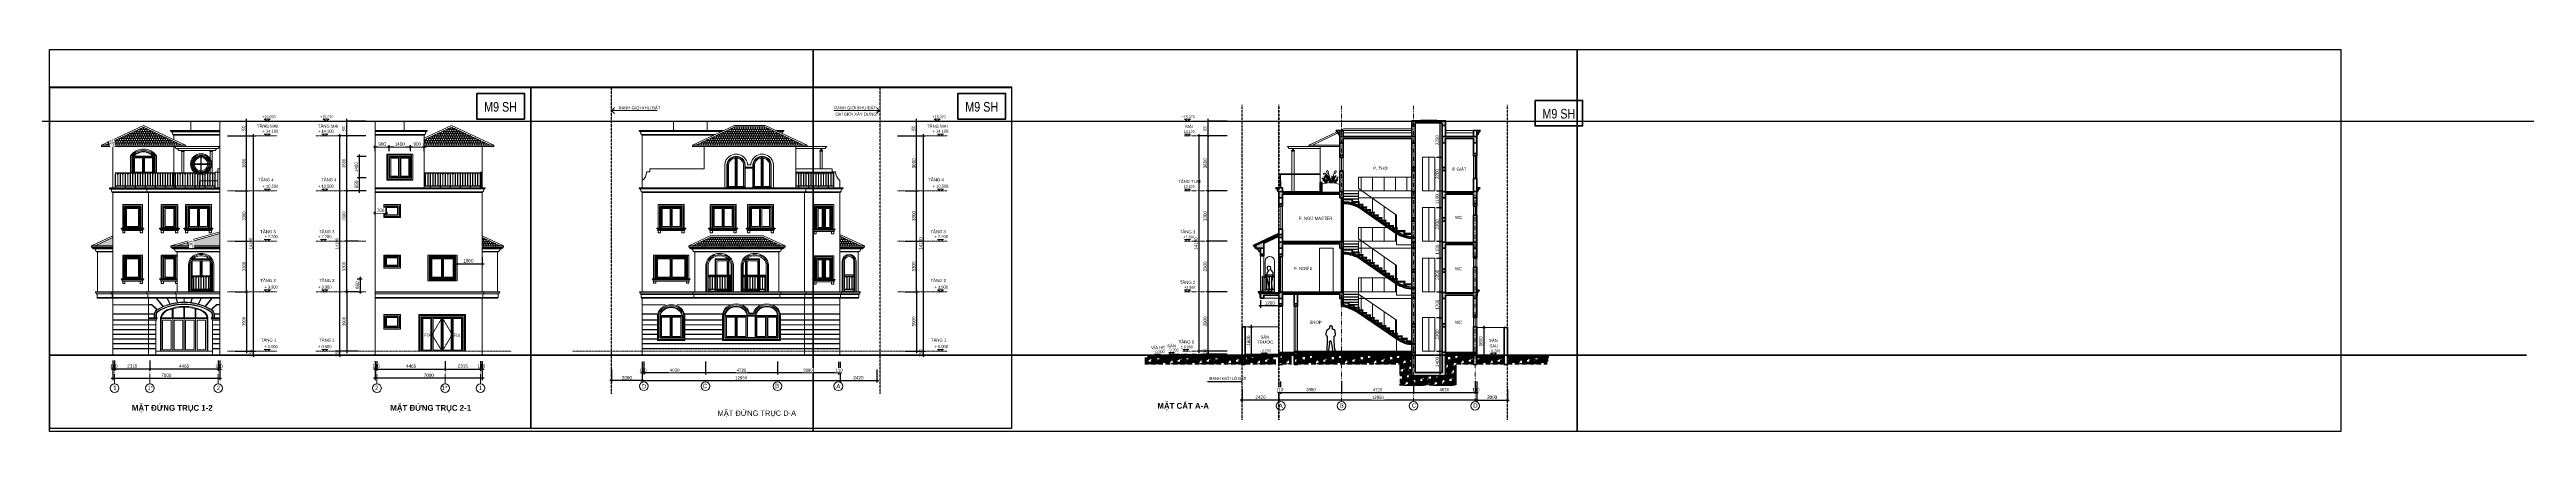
# Model space of a CAD drawing. Header units: millimetres. Extents: x -127141 to 682685, y -1234500 to 49778.
# Drawn here: x 435697 to 597851, y -25000 to 0 of the extents above; entities that cross this region are included whole.
import ezdxf
from ezdxf.enums import TextEntityAlignment as Align
from ezdxf.xclip import XClip

# ---------------------------------------------------------------- set-up
doc = ezdxf.new("R2010")
doc.units = ezdxf.units.MM
doc.header["$MEASUREMENT"] = 0
for name, pattern in [('CENTER', [3, 1.5, -0.5, 0.5, -0.5]), ('DASHDOT', [1, 0.5, -0.25, 0, -0.25]), ('DASHDOT2', [0.5, 0.25, -0.125, 0, -0.125]), ('HIDDEN', [0.75, 0.5, -0.25])]:
    doc.linetypes.add(name, pattern=pattern)
for name, color, linetype, lineweight in [('-CENTER', 143, 'CENTER', 13), ('-CHI GIOI XD', 180, 'Continuous', 35), ('-CONCRETE', 1, 'Continuous', 35), ('-DIM', 9, 'Continuous', 13), ('-DOOR', 137, 'Continuous', 9), ('-FURNITURE', 46, 'Continuous', 9), ('-HATCH', 8, 'Continuous', 5), ('-HIDE', 3, 'HIDDEN', 13), ('-KH', 143, 'Continuous', 13), ('-LINE1', 7, 'Continuous', 18), ('-LINE2', 252, 'Continuous', 9), ('-TEXT', 7, 'Continuous', 15), ('-TREE', 86, 'Continuous', 5), ('-WALL', 4, 'Continuous', 35), ('A-DIM', 251, 'Continuous', 15), ('A-NET THAY', 125, 'Continuous', 18), ('A-TEXT', 7, 'Continuous', 18), ('A-TRUC', 251, 'DASHDOT', 5), ('A-TUONG', 7, 'Continuous', 35), ('A72', 9, 'Continuous', 5), ('TEXT25', 2, 'Continuous', 13)]:
    doc.layers.add(name, color=color, linetype=linetype, lineweight=lineweight)
for name, color, linetype in [('-RANH GIOI LO DAT', 12, 'Continuous'), ('1-NETMANH', 8, 'Continuous'), ('12. NET DIM', 252, 'Continuous'), ('13. NET HATCH', 251, 'Continuous'), ('16. GHI CHU', 7, 'Continuous')]:
    doc.layers.add(name, color=color, linetype=linetype)
doc.layers.add('LUOI GIONG', color=160, linetype='Continuous', plot=False)
doc.styles.add('1', font='arial.ttf')
doc.styles.add('AA - Arial - Regular', font='arial.ttf', dxfattribs={"height": 250})
doc.styles.add('AVANH', font='', dxfattribs={"width": 0.8})
doc.styles.add('ROMANSssss', font='vntimeh.shx', dxfattribs={"width": 0.55})
doc.styles.get("Standard").update_dxf_attribs({"font": 'arial.ttf'})
doc.styles.add('SVN_AVO', font='')
doc.styles.add('SVN_AVO_thuong', font='')
doc.styles.add('X-5M-DH-TUM1$0$AVANTH', font='arial.ttf', dxfattribs={"width": 0.9})
doc.styles.add('X-ALL-SECTION$0$ROMANS', font='arial.ttf')
doc.styles.get('AVANH').set_extended_font_data('.VnAvantH')
doc.styles.get('SVN_AVO').set_extended_font_data('SVN-Avo', bold=True)
doc.styles.get('SVN_AVO_thuong').set_extended_font_data('SVN-Avo')
doc.dimstyles.new('@150 NEW', dxfattribs={"dimscale": 150, "dimtxt": 1.6, "dimasz": 0.7, "dimexe": 0, "dimexo": 0, "dimgap": 0.5, "dimtad": 1, "dimdec": 0, "dimdsep": 46, "dimtxsty": 'ROMANSssss', "dimblk": 'ARCHTICK', "dimcen": 1, "dimdle": 1, "dimclrd": 8, "dimclre": 8, "dimclrt": 7, "dimadec": 0, "dimazin": 0, "dimtfac": 1, "dimtdec": 0, "dimtix": 1, "dimtmove": 2, "dimatfit": 3, "dimldrblk": 'DOT', "dimfxl": 1, "dimtolj": 1, "dimtzin": 0, "dimarcsym": 0})
doc.dimstyles.new('C_100A3', dxfattribs={"dimscale": 100, "dimtxt": 2.2, "dimasz": 1.2, "dimexe": 1.2, "dimexo": 0, "dimgap": 0.75, "dimtad": 1, "dimdec": 0, "dimzin": 0, "dimdsep": 46, "dimtxsty": 'AVANH', "dimblk": 'ARCHTICK', "dimcen": 0, "dimdle": 1.2, "dimclrd": 256, "dimclre": 256, "dimclrt": 7, "dimadec": 0, "dimazin": 0, "dimtfac": 0.0001, "dimtdec": 0, "dimtix": 1, "dimtmove": 2, "dimatfit": 3, "dimfxl": 1.8, "dimtolj": 1, "dimtzin": 0, "dimarcsym": 0})
doc.dimstyles.new('DIM_LAYOUT A2-A3', dxfattribs={"dimscale": 0, "dimtxt": 2, "dimasz": 1, "dimexe": 1, "dimexo": 0, "dimgap": 0.8, "dimtad": 1, "dimdec": 0, "dimlfac": -1, "dimzin": 0, "dimdsep": 46, "dimtxsty": 'Standard', "dimblk": 'ARCHTICK', "dimcen": 1, "dimdle": 1, "dimclrd": 256, "dimclre": 256, "dimclrt": 7, "dimadec": 0, "dimazin": 0, "dimtfac": 1, "dimtdec": 0, "dimtix": 1, "dimtofl": 0, "dimtmove": 2, "dimatfit": 3, "dimldrblk": 'ARCHTICK', "dimfxl": 1, "dimtfill": 1, "dimtolj": 1, "dimtzin": 0, "dimarcsym": 0})
doc.dimstyles.new('X-ALL-SECTION$0$ARROWS', dxfattribs={"dimscale": 100, "dimtxt": 2, "dimasz": 1, "dimexe": 2, "dimexo": 5, "dimgap": 1, "dimtad": 1, "dimdec": 0, "dimzin": 0, "dimdsep": 46, "dimtxsty": 'X-ALL-SECTION$0$ROMANS', "dimblk": 'X-ALL-SECTION$0$ARROWS', "dimcen": 0, "dimclrd": 256, "dimclre": 256, "dimclrt": 256, "dimazin": 0, "dimtfac": 0.5, "dimtdec": 0, "dimtofl": 0, "dimtmove": 2, "dimatfit": 3, "dimldrblk": 'X-ALL-SECTION$0$ARROWS', "dimfxl": 1, "dimtolj": 1, "dimtzin": 0, "dimlwd": -1, "dimlwe": -1, "dimarcsym": 0})
pattern_1 = [(0, (157173.14, 282494.6), (75, 150), [120, -30, 120, -30]), (90, (157158.14, 282509.605), (-75, 150), [135, -165]), (45, (157143.14, 282494.605), (75, 150), [21.213203, -403.050865]), (135, (157173.14, 282494.605), (-75, 150), [21.213203, -403.050865])]

# ---------------------------------------------------------------- blocks, each defined once
blk = doc.blocks.new('_ArchTick')
at = {"color": 0, "linetype": 'ByBlock', "const_width": 0.15}
blk.add_lwpolyline([(-0.5, -0.5), (0.5, 0.5)], dxfattribs=at)
blk = doc.blocks.new('*D196')
at = {"layer": '12. NET DIM', "lineweight": -2, "transparency": 16777216}
for p, q in [((447840, -15850), (448715, -15850)), ((448595, -15730), (448595, -19870)), ((447840, -19750), (448715, -19750))]:
    blk.add_line(p, q, dxfattribs=at)
at = {"layer": 'Defpoints', "color": 0, "transparency": 16777216}
for p in [(447840, -15850), (447840, -19750), (448595, -19750)]:
    blk.add_point(p, dxfattribs=at)
at = {"layer": '12. NET DIM', "lineweight": -2, "transparency": 16777216, "xscale": 119.9999999999999, "yscale": 119.9999999999999, "zscale": 119.9999999999999}
for p, rotation in [((448595, -15850), 90), ((448595, -19750), 270)]:
    blk.add_blockref('_ArchTick', p, dxfattribs=dict(at, rotation=rotation))
at = {"layer": '12. NET DIM', "color": 7, "transparency": 16777216, "insert": (448416, -17800), "char_height": 200, "attachment_point": 5, "rotation": 90, "style": 'AVANH'}
blk.add_mtext('\\A1;3900', dxfattribs=at)
blk = doc.blocks.new('*D197')
at = {"layer": '12. NET DIM', "lineweight": -2, "transparency": 16777216}
for p, q in [((447840, -12550), (448715, -12550)), ((448595, -15970), (448595, -12430)), ((447840, -15850), (448715, -15850))]:
    blk.add_line(p, q, dxfattribs=at)
at = {"layer": 'Defpoints', "color": 0, "transparency": 16777216}
for p in [(447840, -12550), (448595, -12550), (447840, -15850)]:
    blk.add_point(p, dxfattribs=at)
at = {"layer": '12. NET DIM', "lineweight": -2, "transparency": 16777216, "xscale": 119.9999999999999, "yscale": 119.9999999999999, "zscale": 119.9999999999999}
for p, rotation in [((448595, -12550), 90), ((448595, -15850), 270)]:
    blk.add_blockref('_ArchTick', p, dxfattribs=dict(at, rotation=rotation))
at = {"layer": '12. NET DIM', "color": 7, "transparency": 16777216, "insert": (448416, -14200), "char_height": 200, "attachment_point": 5, "rotation": 90, "style": 'AVANH'}
blk.add_mtext('\\A1;3300', dxfattribs=at)
blk = doc.blocks.new('*D198')
at = {"layer": '12. NET DIM', "lineweight": -2, "transparency": 16777216}
for p, q in [((447840, -9250), (448715, -9250)), ((448595, -12670), (448595, -9130)), ((447840, -12550), (448715, -12550))]:
    blk.add_line(p, q, dxfattribs=at)
at = {"layer": 'Defpoints', "color": 0, "transparency": 16777216}
for p in [(447840, -9250), (448595, -9250), (447840, -12550)]:
    blk.add_point(p, dxfattribs=at)
at = {"layer": '12. NET DIM', "lineweight": -2, "transparency": 16777216, "xscale": 119.9999999999999, "yscale": 119.9999999999999, "zscale": 119.9999999999999}
for p, rotation in [((448595, -9250), 90), ((448595, -12550), 270)]:
    blk.add_blockref('_ArchTick', p, dxfattribs=dict(at, rotation=rotation))
at = {"layer": '12. NET DIM', "color": 7, "transparency": 16777216, "insert": (448416, -10900), "char_height": 200, "attachment_point": 5, "rotation": 90, "style": 'AVANH'}
blk.add_mtext('\\A1;3300', dxfattribs=at)
blk = doc.blocks.new('*D199')
at = {"layer": '12. NET DIM', "lineweight": -2, "transparency": 16777216}
for p, q in [((447840, -5650), (448715, -5650)), ((448595, -9370), (448595, -5530)), ((447840, -9250), (448715, -9250))]:
    blk.add_line(p, q, dxfattribs=at)
at = {"layer": 'Defpoints', "color": 0, "transparency": 16777216}
for p in [(447840, -5650), (448595, -5650), (447840, -9250)]:
    blk.add_point(p, dxfattribs=at)
at = {"layer": '12. NET DIM', "lineweight": -2, "transparency": 16777216, "xscale": 119.9999999999999, "yscale": 119.9999999999999, "zscale": 119.9999999999999}
for p, rotation in [((448595, -5650), 90), ((448595, -9250), 270)]:
    blk.add_blockref('_ArchTick', p, dxfattribs=dict(at, rotation=rotation))
at = {"layer": '12. NET DIM', "color": 7, "transparency": 16777216, "insert": (448416, -7450), "char_height": 200, "attachment_point": 5, "rotation": 90, "style": 'AVANH'}
blk.add_mtext('\\A1;3600', dxfattribs=at)
blk = doc.blocks.new('*D200')
at = {"layer": '12. NET DIM', "lineweight": -2, "transparency": 16777216}
for p, q in [((447840, -19750), (449170, -19750)), ((447840, -20000), (449170, -20000)), ((449050, -19750), (449050, -19630)), ((449050, -20000), (449050, -19750)), ((449050, -20000), (449050, -20120))]:
    blk.add_line(p, q, dxfattribs=at)
at = {"layer": 'Defpoints', "color": 0, "transparency": 16777216}
for p in [(447840, -19750), (447840, -20000), (449050, -19750)]:
    blk.add_point(p, dxfattribs=at)
at = {"layer": '12. NET DIM', "lineweight": -2, "transparency": 16777216, "xscale": 119.9999999999999, "yscale": 119.9999999999999, "zscale": 119.9999999999999}
for p, rotation in [((449050, -19750), 270), ((449050, -20000), 90)]:
    blk.add_blockref('_ArchTick', p, dxfattribs=dict(at, rotation=rotation))
at = {"layer": '12. NET DIM', "color": 7, "transparency": 16777216, "insert": (448871, -19875), "char_height": 200, "attachment_point": 5, "rotation": 90, "style": 'AVANH'}
blk.add_mtext('\\A1;250', dxfattribs=at)
blk = doc.blocks.new('*D201')
at = {"layer": '12. NET DIM', "lineweight": -2, "transparency": 16777216}
for p, q in [((447840, -5650), (449170, -5650)), ((449050, -19870), (449050, -5530)), ((447840, -19750), (449170, -19750))]:
    blk.add_line(p, q, dxfattribs=at)
at = {"layer": 'Defpoints', "color": 0, "transparency": 16777216}
for p in [(447840, -5650), (449050, -5650), (447840, -19750)]:
    blk.add_point(p, dxfattribs=at)
at = {"layer": '12. NET DIM', "lineweight": -2, "transparency": 16777216, "xscale": 119.9999999999999, "yscale": 119.9999999999999, "zscale": 119.9999999999999}
for p, rotation in [((449050, -5650), 90), ((449050, -19750), 270)]:
    blk.add_blockref('_ArchTick', p, dxfattribs=dict(at, rotation=rotation))
at = {"layer": '12. NET DIM', "color": 7, "transparency": 16777216, "insert": (448871, -12700), "char_height": 200, "attachment_point": 5, "rotation": 90, "style": 'AVANH'}
blk.add_mtext('\\A1;14100', dxfattribs=at)
blk = doc.blocks.new('cot')
at = {"layer": '-KH'}
blk.add_line((116899, -109064), (117274, -109064), dxfattribs=at)
blk.add_lwpolyline([(117286, -108944), (116888, -108944), (117087, -109064)], close=True, dxfattribs=at)
blk.add_solid([(117087, -109064), (117087, -108944), (117286, -108944), (117087, -109064)], dxfattribs=at)
blk = doc.blocks.new('lancan')
for p, q in [((-2, 889), (-10, 884)), ((-10, 884), (-10, 882)), ((0, 884), (-10, 884)), ((-10, 882), (-2, 877)), ((0, 882), (-10, 882)), ((-4, 893), (-4, 891)), ((-4, 893), (0, 893)), ((-4, 891), (-2, 891)), ((-4, 875), (-4, 873)), ((-4, 875), (-2, 875)), ((-4, 873), (0, 873)), ((-2, 891), (-2, 889)), ((-2, 891), (0, 891)), ((-2, 889), (21, 889)), ((-2, 877), (-2, 875)), ((-2, 877), (21, 877)), ((-2, 875), (0, 875)), ((-1, 989), (6547, 989)), ((-1, 969), (6547, 969)), ((-1, 120), (6547, 120)), ((-1, 100), (6547, 100)), ((0, 893), (19, 893)), ((19, 891), (0, 891)), ((0, 882), (0, 884)), ((0, 884), (19, 884)), ((0, 882), (19, 882)), ((19, 875), (0, 875)), ((0, 120), (0, 873)), ((0, 873), (19, 873)), ((19, 893), (23, 893)), ((19, 891), (21, 891)), ((19, 884), (19, 882)), ((19, 884), (29, 884)), ((19, 882), (29, 882)), ((19, 875), (21, 875)), ((19, 873), (19, 120)), ((19, 873), (23, 873)), ((21, 889), (21, 891)), ((21, 891), (23, 891)), ((29, 884), (21, 889)), ((21, 877), (29, 882)), ((21, 875), (21, 877)), ((21, 875), (23, 875)), ((23, 891), (23, 893)), ((23, 873), (23, 875)), ((29, 882), (29, 884)), ((162, 889), (153, 884)), ((153, 884), (153, 882)), ((163, 884), (153, 884)), ((153, 882), (162, 877)), ((163, 882), (153, 882)), ((159, 893), (159, 891)), ((159, 893), (163, 893)), ((159, 891), (162, 891)), ((159, 875), (159, 873)), ((159, 875), (162, 875)), ((159, 873), (163, 873)), ((162, 891), (162, 889)), ((162, 891), (163, 891)), ((162, 889), (184, 889)), ((162, 877), (162, 875)), ((162, 877), (184, 877)), ((162, 875), (163, 875)), ((163, 893), (182, 893)), ((182, 891), (163, 891)), ((163, 882), (163, 884)), ((163, 884), (182, 884)), ((163, 882), (182, 882)), ((182, 875), (163, 875)), ((163, 120), (163, 873)), ((163, 873), (182, 873)), ((182, 893), (186, 893)), ((182, 891), (184, 891)), ((182, 884), (182, 882)), ((182, 884), (192, 884)), ((182, 882), (192, 882)), ((182, 875), (184, 875)), ((182, 873), (182, 120)), ((182, 873), (186, 873)), ((184, 889), (184, 891)), ((184, 891), (186, 891)), ((192, 884), (184, 889)), ((184, 877), (192, 882)), ((184, 875), (184, 877)), ((184, 875), (186, 875)), ((186, 891), (186, 893)), ((186, 873), (186, 875)), ((192, 882), (192, 884)), ((325, 889), (317, 884)), ((317, 884), (317, 882)), ((326, 884), (317, 884)), ((317, 882), (325, 877)), ((326, 882), (317, 882)), ((322, 893), (322, 891)), ((322, 893), (326, 893)), ((322, 891), (325, 891)), ((322, 875), (322, 873)), ((322, 875), (325, 875)), ((322, 873), (326, 873)), ((325, 891), (325, 889)), ((325, 891), (326, 891)), ((325, 889), (347, 889)), ((325, 877), (325, 875)), ((325, 877), (347, 877)), ((325, 875), (326, 875)), ((326, 893), (346, 893)), ((346, 891), (326, 891)), ((326, 882), (326, 884)), ((326, 884), (346, 884)), ((326, 882), (346, 882)), ((346, 875), (326, 875)), ((326, 120), (326, 873)), ((326, 873), (346, 873)), ((346, 893), (350, 893)), ((346, 891), (347, 891)), ((346, 884), (346, 882)), ((346, 884), (355, 884)), ((346, 882), (355, 882)), ((346, 875), (347, 875)), ((346, 873), (346, 120)), ((346, 873), (350, 873)), ((347, 889), (347, 891)), ((347, 891), (350, 891)), ((355, 884), (347, 889)), ((347, 877), (355, 882)), ((347, 875), (347, 877)), ((347, 875), (350, 875)), ((350, 891), (350, 893)), ((350, 873), (350, 875)), ((355, 882), (355, 884)), ((488, 889), (480, 884)), ((480, 884), (480, 882)), ((490, 884), (480, 884)), ((480, 882), (488, 877)), ((490, 882), (480, 882)), ((486, 893), (486, 891)), ((486, 893), (490, 893)), ((486, 891), (488, 891)), ((486, 875), (486, 873)), ((486, 875), (488, 875)), ((486, 873), (490, 873)), ((488, 891), (488, 889)), ((488, 891), (490, 891)), ((488, 889), (510, 889)), ((488, 877), (488, 875)), ((488, 877), (510, 877)), ((488, 875), (490, 875)), ((490, 893), (509, 893)), ((509, 891), (490, 891)), ((490, 882), (490, 884)), ((490, 884), (509, 884)), ((490, 882), (509, 882)), ((509, 875), (490, 875)), ((490, 120), (490, 873)), ((490, 873), (509, 873)), ((509, 893), (513, 893)), ((509, 891), (510, 891)), ((509, 884), (509, 882)), ((509, 884), (519, 884)), ((509, 882), (519, 882)), ((509, 875), (510, 875)), ((509, 873), (509, 120)), ((509, 873), (513, 873)), ((510, 889), (510, 891)), ((510, 891), (513, 891)), ((519, 884), (510, 889)), ((510, 877), (519, 882)), ((510, 875), (510, 877)), ((510, 875), (513, 875)), ((513, 891), (513, 893)), ((513, 873), (513, 875)), ((519, 882), (519, 884)), ((651, 889), (643, 884)), ((643, 884), (643, 882)), ((653, 884), (643, 884)), ((643, 882), (651, 877)), ((653, 882), (643, 882)), ((649, 893), (649, 891)), ((649, 893), (653, 893)), ((649, 891), (651, 891)), ((649, 875), (649, 873)), ((649, 875), (651, 875)), ((649, 873), (653, 873)), ((651, 891), (651, 889)), ((651, 891), (653, 891)), ((651, 889), (674, 889)), ((651, 877), (651, 875)), ((651, 877), (674, 877)), ((651, 875), (653, 875)), ((653, 893), (672, 893)), ((672, 891), (653, 891)), ((653, 882), (653, 884)), ((653, 884), (672, 884)), ((653, 882), (672, 882)), ((672, 875), (653, 875)), ((653, 120), (653, 873)), ((653, 873), (672, 873)), ((672, 893), (676, 893)), ((672, 891), (674, 891)), ((672, 884), (672, 882)), ((672, 884), (682, 884)), ((672, 882), (682, 882)), ((672, 875), (674, 875)), ((672, 873), (672, 120)), ((672, 873), (676, 873)), ((674, 889), (674, 891)), ((674, 891), (676, 891)), ((682, 884), (674, 889)), ((674, 877), (682, 882)), ((674, 875), (674, 877)), ((674, 875), (676, 875)), ((676, 891), (676, 893)), ((676, 873), (676, 875)), ((682, 882), (682, 884)), ((814, 889), (806, 884)), ((806, 884), (806, 882)), ((816, 884), (806, 884)), ((806, 882), (814, 877)), ((816, 882), (806, 882)), ((812, 893), (812, 891)), ((812, 893), (816, 893)), ((812, 891), (814, 891)), ((812, 875), (812, 873)), ((812, 875), (814, 875)), ((812, 873), (816, 873)), ((814, 891), (814, 889)), ((814, 891), (816, 891)), ((814, 889), (837, 889)), ((814, 877), (814, 875)), ((814, 877), (837, 877)), ((814, 875), (816, 875)), ((816, 893), (835, 893)), ((835, 891), (816, 891)), ((816, 882), (816, 884)), ((816, 884), (835, 884)), ((816, 882), (835, 882)), ((835, 875), (816, 875)), ((816, 120), (816, 873)), ((816, 873), (835, 873)), ((835, 893), (839, 893)), ((835, 891), (837, 891)), ((835, 884), (835, 882)), ((835, 884), (845, 884)), ((835, 882), (845, 882)), ((835, 875), (837, 875)), ((835, 873), (835, 120)), ((835, 873), (839, 873)), ((837, 889), (837, 891)), ((837, 891), (839, 891)), ((845, 884), (837, 889)), ((837, 877), (845, 882)), ((837, 875), (837, 877)), ((837, 875), (839, 875)), ((839, 891), (839, 893)), ((839, 873), (839, 875)), ((845, 882), (845, 884)), ((978, 889), (969, 884)), ((969, 884), (969, 882)), ((979, 884), (969, 884)), ((969, 882), (978, 877)), ((979, 882), (969, 882)), ((975, 893), (975, 891)), ((975, 893), (979, 893)), ((975, 891), (978, 891)), ((975, 875), (975, 873)), ((975, 875), (978, 875)), ((975, 873), (979, 873)), ((978, 891), (978, 889)), ((978, 891), (979, 891)), ((978, 889), (1000, 889)), ((978, 877), (978, 875)), ((978, 877), (1000, 877)), ((978, 875), (979, 875)), ((979, 893), (998, 893)), ((998, 891), (979, 891)), ((979, 882), (979, 884)), ((979, 884), (998, 884)), ((979, 882), (998, 882)), ((998, 875), (979, 875)), ((979, 120), (979, 873)), ((979, 873), (998, 873)), ((998, 893), (1002, 893)), ((998, 891), (1000, 891)), ((998, 884), (998, 882)), ((998, 884), (1008, 884)), ((998, 882), (1008, 882)), ((998, 875), (1000, 875)), ((998, 873), (998, 120)), ((998, 873), (1002, 873)), ((1000, 889), (1000, 891)), ((1000, 891), (1002, 891)), ((1008, 884), (1000, 889)), ((1000, 877), (1008, 882)), ((1000, 875), (1000, 877)), ((1000, 875), (1002, 875)), ((1002, 891), (1002, 893)), ((1002, 873), (1002, 875)), ((1008, 882), (1008, 884)), ((1141, 889), (1133, 884)), ((1133, 884), (1133, 882)), ((1142, 884), (1133, 884)), ((1133, 882), (1141, 877)), ((1142, 882), (1133, 882)), ((1138, 893), (1138, 891)), ((1138, 893), (1142, 893)), ((1138, 891), (1141, 891)), ((1138, 875), (1138, 873)), ((1138, 875), (1141, 875)), ((1138, 873), (1142, 873)), ((1141, 891), (1141, 889)), ((1141, 891), (1142, 891)), ((1141, 889), (1163, 889)), ((1141, 877), (1141, 875)), ((1141, 877), (1163, 877)), ((1141, 875), (1142, 875)), ((1142, 893), (1162, 893)), ((1162, 891), (1142, 891)), ((1142, 882), (1142, 884)), ((1142, 884), (1162, 884)), ((1142, 882), (1162, 882)), ((1162, 875), (1142, 875)), ((1142, 120), (1142, 873)), ((1142, 873), (1162, 873)), ((1162, 893), (1166, 893)), ((1162, 891), (1163, 891)), ((1162, 884), (1162, 882)), ((1162, 884), (1171, 884)), ((1162, 882), (1171, 882)), ((1162, 875), (1163, 875)), ((1162, 873), (1162, 120)), ((1162, 873), (1166, 873)), ((1163, 889), (1163, 891)), ((1163, 891), (1166, 891)), ((1171, 884), (1163, 889)), ((1163, 877), (1171, 882)), ((1163, 875), (1163, 877)), ((1163, 875), (1166, 875)), ((1166, 891), (1166, 893)), ((1166, 873), (1166, 875)), ((1171, 882), (1171, 884)), ((1304, 889), (1296, 884)), ((1296, 884), (1296, 882)), ((1306, 884), (1296, 884)), ((1296, 882), (1304, 877)), ((1306, 882), (1296, 882)), ((1302, 893), (1302, 891)), ((1302, 893), (1306, 893)), ((1302, 891), (1304, 891)), ((1302, 875), (1302, 873)), ((1302, 875), (1304, 875)), ((1302, 873), (1306, 873)), ((1304, 891), (1304, 889)), ((1304, 891), (1306, 891)), ((1304, 889), (1326, 889)), ((1304, 877), (1304, 875)), ((1304, 877), (1326, 877)), ((1304, 875), (1306, 875)), ((1306, 893), (1325, 893)), ((1325, 891), (1306, 891)), ((1306, 882), (1306, 884)), ((1306, 884), (1325, 884)), ((1306, 882), (1325, 882)), ((1325, 875), (1306, 875)), ((1306, 120), (1306, 873)), ((1306, 873), (1325, 873)), ((1325, 893), (1329, 893)), ((1325, 891), (1326, 891)), ((1325, 884), (1325, 882)), ((1325, 884), (1335, 884)), ((1325, 882), (1335, 882)), ((1325, 875), (1326, 875)), ((1325, 873), (1325, 120)), ((1325, 873), (1329, 873)), ((1326, 889), (1326, 891)), ((1326, 891), (1329, 891)), ((1335, 884), (1326, 889)), ((1326, 877), (1335, 882)), ((1326, 875), (1326, 877)), ((1326, 875), (1329, 875)), ((1329, 891), (1329, 893)), ((1329, 873), (1329, 875)), ((1335, 882), (1335, 884)), ((1467, 889), (1459, 884)), ((1459, 884), (1459, 882)), ((1469, 884), (1459, 884)), ((1459, 882), (1467, 877)), ((1469, 882), (1459, 882)), ((1465, 893), (1465, 891)), ((1465, 893), (1469, 893)), ((1465, 891), (1467, 891)), ((1465, 875), (1465, 873)), ((1465, 875), (1467, 875)), ((1465, 873), (1469, 873)), ((1467, 891), (1467, 889)), ((1467, 891), (1469, 891)), ((1467, 889), (1490, 889)), ((1467, 877), (1467, 875)), ((1467, 877), (1490, 877)), ((1467, 875), (1469, 875)), ((1469, 893), (1488, 893)), ((1488, 891), (1469, 891)), ((1469, 882), (1469, 884)), ((1469, 884), (1488, 884)), ((1469, 882), (1488, 882)), ((1488, 875), (1469, 875)), ((1469, 120), (1469, 873)), ((1469, 873), (1488, 873)), ((1488, 893), (1492, 893)), ((1488, 891), (1490, 891)), ((1488, 884), (1488, 882)), ((1488, 884), (1498, 884)), ((1488, 882), (1498, 882)), ((1488, 875), (1490, 875)), ((1488, 873), (1488, 120)), ((1488, 873), (1492, 873)), ((1490, 889), (1490, 891)), ((1490, 891), (1492, 891)), ((1498, 884), (1490, 889)), ((1490, 877), (1498, 882)), ((1490, 875), (1490, 877)), ((1490, 875), (1492, 875)), ((1492, 891), (1492, 893)), ((1492, 873), (1492, 875)), ((1498, 882), (1498, 884)), ((1630, 889), (1622, 884)), ((1622, 884), (1622, 882)), ((1632, 884), (1622, 884)), ((1622, 882), (1630, 877)), ((1632, 882), (1622, 882)), ((1628, 893), (1628, 891)), ((1628, 893), (1632, 893)), ((1628, 891), (1630, 891)), ((1628, 875), (1628, 873)), ((1628, 875), (1630, 875)), ((1628, 873), (1632, 873)), ((1630, 891), (1630, 889)), ((1630, 891), (1632, 891)), ((1630, 889), (1653, 889)), ((1630, 877), (1630, 875)), ((1630, 877), (1653, 877)), ((1630, 875), (1632, 875)), ((1632, 893), (1651, 893)), ((1651, 891), (1632, 891)), ((1632, 882), (1632, 884)), ((1632, 884), (1651, 884)), ((1632, 882), (1651, 882)), ((1651, 875), (1632, 875)), ((1632, 120), (1632, 873)), ((1632, 873), (1651, 873)), ((1651, 893), (1655, 893)), ((1651, 891), (1653, 891)), ((1651, 884), (1651, 882)), ((1651, 884), (1661, 884)), ((1651, 882), (1661, 882)), ((1651, 875), (1653, 875)), ((1651, 873), (1651, 120)), ((1651, 873), (1655, 873)), ((1653, 889), (1653, 891)), ((1653, 891), (1655, 891)), ((1661, 884), (1653, 889)), ((1653, 877), (1661, 882)), ((1653, 875), (1653, 877)), ((1653, 875), (1655, 875)), ((1655, 891), (1655, 893)), ((1655, 873), (1655, 875)), ((1661, 882), (1661, 884)), ((1794, 889), (1785, 884)), ((1785, 884), (1785, 882)), ((1795, 884), (1785, 884)), ((1785, 882), (1794, 877)), ((1795, 882), (1785, 882)), ((1791, 893), (1791, 891)), ((1791, 893), (1795, 893)), ((1791, 891), (1794, 891)), ((1791, 875), (1791, 873)), ((1791, 875), (1794, 875)), ((1791, 873), (1795, 873)), ((1794, 891), (1794, 889)), ((1794, 891), (1795, 891)), ((1794, 889), (1816, 889)), ((1794, 877), (1794, 875)), ((1794, 877), (1816, 877)), ((1794, 875), (1795, 875)), ((1795, 893), (1814, 893)), ((1814, 891), (1795, 891)), ((1795, 882), (1795, 884)), ((1795, 884), (1814, 884)), ((1795, 882), (1814, 882)), ((1814, 875), (1795, 875)), ((1795, 120), (1795, 873)), ((1795, 873), (1814, 873)), ((1814, 893), (1818, 893)), ((1814, 891), (1816, 891)), ((1814, 884), (1814, 882)), ((1814, 884), (1824, 884)), ((1814, 882), (1824, 882)), ((1814, 875), (1816, 875)), ((1814, 873), (1814, 120)), ((1814, 873), (1818, 873)), ((1816, 889), (1816, 891)), ((1816, 891), (1818, 891)), ((1824, 884), (1816, 889)), ((1816, 877), (1824, 882)), ((1816, 875), (1816, 877)), ((1816, 875), (1818, 875)), ((1818, 891), (1818, 893)), ((1818, 873), (1818, 875)), ((1824, 882), (1824, 884)), ((1957, 889), (1949, 884)), ((1949, 884), (1949, 882)), ((1958, 884), (1949, 884)), ((1949, 882), (1957, 877)), ((1958, 882), (1949, 882)), ((1954, 893), (1954, 891)), ((1954, 893), (1958, 893)), ((1954, 891), (1957, 891)), ((1954, 875), (1954, 873)), ((1954, 875), (1957, 875)), ((1954, 873), (1958, 873)), ((1957, 891), (1957, 889)), ((1957, 891), (1958, 891)), ((1957, 889), (1979, 889)), ((1957, 877), (1957, 875)), ((1957, 877), (1979, 877)), ((1957, 875), (1958, 875)), ((1958, 893), (1978, 893)), ((1978, 891), (1958, 891)), ((1958, 882), (1958, 884)), ((1958, 884), (1978, 884)), ((1958, 882), (1978, 882)), ((1978, 875), (1958, 875)), ((1958, 120), (1958, 873)), ((1958, 873), (1978, 873)), ((1978, 893), (1982, 893)), ((1978, 891), (1979, 891)), ((1978, 884), (1978, 882)), ((1978, 884), (1987, 884)), ((1978, 882), (1987, 882)), ((1978, 875), (1979, 875)), ((1978, 873), (1978, 120)), ((1978, 873), (1982, 873)), ((1979, 889), (1979, 891)), ((1979, 891), (1982, 891)), ((1987, 884), (1979, 889)), ((1979, 877), (1987, 882)), ((1979, 875), (1979, 877)), ((1979, 875), (1982, 875)), ((1982, 891), (1982, 893)), ((1982, 873), (1982, 875)), ((1987, 882), (1987, 884)), ((2120, 889), (2112, 884)), ((2112, 884), (2112, 882)), ((2122, 884), (2112, 884)), ((2112, 882), (2120, 877)), ((2122, 882), (2112, 882)), ((2118, 893), (2118, 891)), ((2118, 893), (2122, 893)), ((2118, 891), (2120, 891)), ((2118, 875), (2118, 873)), ((2118, 875), (2120, 875)), ((2118, 873), (2122, 873)), ((2120, 891), (2120, 889)), ((2120, 891), (2122, 891)), ((2120, 889), (2142, 889)), ((2120, 877), (2120, 875)), ((2120, 877), (2142, 877)), ((2120, 875), (2122, 875)), ((2122, 893), (2141, 893)), ((2141, 891), (2122, 891)), ((2122, 882), (2122, 884)), ((2122, 884), (2141, 884)), ((2122, 882), (2141, 882)), ((2141, 875), (2122, 875)), ((2122, 120), (2122, 873)), ((2122, 873), (2141, 873)), ((2141, 893), (2145, 893)), ((2141, 891), (2142, 891)), ((2141, 884), (2141, 882)), ((2141, 884), (2151, 884)), ((2141, 882), (2151, 882)), ((2141, 875), (2142, 875)), ((2141, 873), (2141, 120)), ((2141, 873), (2145, 873)), ((2142, 889), (2142, 891)), ((2142, 891), (2145, 891)), ((2151, 884), (2142, 889)), ((2142, 877), (2151, 882)), ((2142, 875), (2142, 877)), ((2142, 875), (2145, 875)), ((2145, 891), (2145, 893)), ((2145, 873), (2145, 875)), ((2151, 882), (2151, 884)), ((2283, 889), (2275, 884)), ((2275, 884), (2275, 882)), ((2285, 884), (2275, 884)), ((2275, 882), (2283, 877)), ((2285, 882), (2275, 882)), ((2281, 893), (2281, 891)), ((2281, 893), (2285, 893)), ((2281, 891), (2283, 891)), ((2281, 875), (2281, 873)), ((2281, 875), (2283, 875)), ((2281, 873), (2285, 873)), ((2283, 891), (2283, 889)), ((2283, 891), (2285, 891)), ((2283, 889), (2306, 889)), ((2283, 877), (2283, 875)), ((2283, 877), (2306, 877)), ((2283, 875), (2285, 875)), ((2285, 893), (2304, 893)), ((2304, 891), (2285, 891)), ((2285, 882), (2285, 884)), ((2285, 884), (2304, 884)), ((2285, 882), (2304, 882)), ((2304, 875), (2285, 875)), ((2285, 120), (2285, 873)), ((2285, 873), (2304, 873)), ((2304, 893), (2308, 893)), ((2304, 891), (2306, 891)), ((2304, 884), (2304, 882)), ((2304, 884), (2314, 884)), ((2304, 882), (2314, 882)), ((2304, 875), (2306, 875)), ((2304, 873), (2304, 120)), ((2304, 873), (2308, 873)), ((2306, 889), (2306, 891)), ((2306, 891), (2308, 891)), ((2314, 884), (2306, 889)), ((2306, 877), (2314, 882)), ((2306, 875), (2306, 877)), ((2306, 875), (2308, 875)), ((2308, 891), (2308, 893)), ((2308, 873), (2308, 875)), ((2314, 882), (2314, 884)), ((2446, 889), (2438, 884)), ((2438, 884), (2438, 882)), ((2448, 884), (2438, 884)), ((2438, 882), (2446, 877)), ((2448, 882), (2438, 882)), ((2444, 893), (2444, 891)), ((2444, 893), (2448, 893)), ((2444, 891), (2446, 891)), ((2444, 875), (2444, 873)), ((2444, 875), (2446, 875)), ((2444, 873), (2448, 873)), ((2446, 891), (2446, 889)), ((2446, 891), (2448, 891)), ((2446, 889), (2469, 889)), ((2446, 877), (2446, 875)), ((2446, 877), (2469, 877)), ((2446, 875), (2448, 875)), ((2448, 893), (2467, 893)), ((2467, 891), (2448, 891)), ((2448, 882), (2448, 884)), ((2448, 884), (2467, 884)), ((2448, 882), (2467, 882)), ((2467, 875), (2448, 875)), ((2448, 120), (2448, 873)), ((2448, 873), (2467, 873)), ((2467, 893), (2471, 893)), ((2467, 891), (2469, 891)), ((2467, 884), (2467, 882)), ((2467, 884), (2477, 884)), ((2467, 882), (2477, 882)), ((2467, 875), (2469, 875)), ((2467, 873), (2467, 120)), ((2467, 873), (2471, 873)), ((2469, 889), (2469, 891)), ((2469, 891), (2471, 891)), ((2477, 884), (2469, 889)), ((2469, 877), (2477, 882)), ((2469, 875), (2469, 877)), ((2469, 875), (2471, 875)), ((2471, 891), (2471, 893)), ((2471, 873), (2471, 875)), ((2477, 882), (2477, 884)), ((2610, 889), (2601, 884)), ((2601, 884), (2601, 882)), ((2611, 884), (2601, 884)), ((2601, 882), (2610, 877)), ((2611, 882), (2601, 882)), ((2607, 893), (2607, 891)), ((2607, 893), (2611, 893)), ((2607, 891), (2610, 891)), ((2607, 875), (2607, 873)), ((2607, 875), (2610, 875)), ((2607, 873), (2611, 873)), ((2610, 891), (2610, 889)), ((2610, 891), (2611, 891)), ((2610, 889), (2632, 889)), ((2610, 877), (2610, 875)), ((2610, 877), (2632, 877)), ((2610, 875), (2611, 875)), ((2611, 893), (2630, 893)), ((2630, 891), (2611, 891)), ((2611, 882), (2611, 884)), ((2611, 884), (2630, 884)), ((2611, 882), (2630, 882)), ((2630, 875), (2611, 875)), ((2611, 120), (2611, 873)), ((2611, 873), (2630, 873)), ((2630, 893), (2634, 893)), ((2630, 891), (2632, 891)), ((2630, 884), (2630, 882)), ((2630, 884), (2640, 884)), ((2630, 882), (2640, 882)), ((2630, 875), (2632, 875)), ((2630, 873), (2630, 120)), ((2630, 873), (2634, 873)), ((2632, 889), (2632, 891)), ((2632, 891), (2634, 891)), ((2640, 884), (2632, 889)), ((2632, 877), (2640, 882)), ((2632, 875), (2632, 877)), ((2632, 875), (2634, 875)), ((2634, 891), (2634, 893)), ((2634, 873), (2634, 875)), ((2640, 882), (2640, 884)), ((2773, 889), (2765, 884)), ((2765, 884), (2765, 882)), ((2774, 884), (2765, 884)), ((2765, 882), (2773, 877)), ((2774, 882), (2765, 882)), ((2770, 893), (2770, 891)), ((2770, 893), (2774, 893)), ((2770, 891), (2773, 891)), ((2770, 875), (2770, 873)), ((2770, 875), (2773, 875)), ((2770, 873), (2774, 873)), ((2773, 891), (2773, 889)), ((2773, 891), (2774, 891)), ((2773, 889), (2795, 889)), ((2773, 877), (2773, 875)), ((2773, 877), (2795, 877)), ((2773, 875), (2774, 875)), ((2774, 893), (2794, 893)), ((2794, 891), (2774, 891)), ((2774, 882), (2774, 884)), ((2774, 884), (2794, 884)), ((2774, 882), (2794, 882)), ((2794, 875), (2774, 875)), ((2774, 120), (2774, 873)), ((2774, 873), (2794, 873)), ((2794, 893), (2798, 893)), ((2794, 891), (2795, 891)), ((2794, 884), (2794, 882)), ((2794, 884), (2803, 884)), ((2794, 882), (2803, 882)), ((2794, 875), (2795, 875)), ((2794, 873), (2794, 120)), ((2794, 873), (2798, 873)), ((2795, 889), (2795, 891)), ((2795, 891), (2798, 891)), ((2803, 884), (2795, 889)), ((2795, 877), (2803, 882)), ((2795, 875), (2795, 877)), ((2795, 875), (2798, 875)), ((2798, 891), (2798, 893)), ((2798, 873), (2798, 875)), ((2803, 882), (2803, 884)), ((2936, 889), (2928, 884)), ((2928, 884), (2928, 882)), ((2938, 884), (2928, 884)), ((2928, 882), (2936, 877)), ((2938, 882), (2928, 882)), ((2934, 893), (2934, 891)), ((2934, 893), (2938, 893)), ((2934, 891), (2936, 891)), ((2934, 875), (2934, 873)), ((2934, 875), (2936, 875)), ((2934, 873), (2938, 873)), ((2936, 891), (2936, 889)), ((2936, 891), (2938, 891)), ((2936, 889), (2958, 889)), ((2936, 877), (2936, 875)), ((2936, 877), (2958, 877)), ((2936, 875), (2938, 875)), ((2938, 893), (2957, 893)), ((2957, 891), (2938, 891)), ((2938, 882), (2938, 884)), ((2938, 884), (2957, 884)), ((2938, 882), (2957, 882)), ((2957, 875), (2938, 875)), ((2938, 120), (2938, 873)), ((2938, 873), (2957, 873)), ((2957, 893), (2961, 893)), ((2957, 891), (2958, 891)), ((2957, 884), (2957, 882)), ((2957, 884), (2967, 884)), ((2957, 882), (2967, 882)), ((2957, 875), (2958, 875)), ((2957, 873), (2957, 120)), ((2957, 873), (2961, 873)), ((2958, 889), (2958, 891)), ((2958, 891), (2961, 891)), ((2967, 884), (2958, 889)), ((2958, 877), (2967, 882)), ((2958, 875), (2958, 877)), ((2958, 875), (2961, 875)), ((2961, 891), (2961, 893)), ((2961, 873), (2961, 875)), ((2967, 882), (2967, 884)), ((3099, 889), (3091, 884)), ((3091, 884), (3091, 882)), ((3101, 884), (3091, 884)), ((3091, 882), (3099, 877)), ((3101, 882), (3091, 882)), ((3097, 893), (3097, 891)), ((3097, 893), (3101, 893)), ((3097, 891), (3099, 891)), ((3097, 875), (3097, 873)), ((3097, 875), (3099, 875)), ((3097, 873), (3101, 873)), ((3099, 891), (3099, 889)), ((3099, 891), (3101, 891)), ((3099, 889), (3122, 889)), ((3099, 877), (3099, 875)), ((3099, 877), (3122, 877)), ((3099, 875), (3101, 875)), ((3101, 893), (3120, 893)), ((3120, 891), (3101, 891)), ((3101, 882), (3101, 884)), ((3101, 884), (3120, 884)), ((3101, 882), (3120, 882)), ((3120, 875), (3101, 875)), ((3101, 120), (3101, 873)), ((3101, 873), (3120, 873)), ((3120, 893), (3124, 893)), ((3120, 891), (3122, 891)), ((3120, 884), (3120, 882)), ((3120, 884), (3130, 884)), ((3120, 882), (3130, 882)), ((3120, 875), (3122, 875)), ((3120, 873), (3120, 120)), ((3120, 873), (3124, 873)), ((3122, 889), (3122, 891)), ((3122, 891), (3124, 891)), ((3130, 884), (3122, 889)), ((3122, 877), (3130, 882)), ((3122, 875), (3122, 877)), ((3122, 875), (3124, 875)), ((3124, 891), (3124, 893)), ((3124, 873), (3124, 875)), ((3130, 882), (3130, 884)), ((3262, 889), (3254, 884)), ((3254, 884), (3254, 882)), ((3264, 884), (3254, 884)), ((3254, 882), (3262, 877)), ((3264, 882), (3254, 882)), ((3260, 893), (3260, 891)), ((3260, 893), (3264, 893)), ((3260, 891), (3262, 891)), ((3260, 875), (3260, 873)), ((3260, 875), (3262, 875)), ((3260, 873), (3264, 873)), ((3262, 891), (3262, 889)), ((3262, 891), (3264, 891)), ((3262, 889), (3285, 889)), ((3262, 877), (3262, 875)), ((3262, 877), (3285, 877)), ((3262, 875), (3264, 875)), ((3264, 893), (3283, 893)), ((3283, 891), (3264, 891)), ((3264, 882), (3264, 884)), ((3264, 884), (3283, 884)), ((3264, 882), (3283, 882)), ((3283, 875), (3264, 875)), ((3264, 120), (3264, 873)), ((3264, 873), (3283, 873)), ((3283, 893), (3287, 893)), ((3283, 891), (3285, 891)), ((3283, 884), (3283, 882)), ((3283, 884), (3293, 884)), ((3283, 882), (3293, 882)), ((3283, 875), (3285, 875)), ((3283, 873), (3283, 120)), ((3283, 873), (3287, 873)), ((3285, 889), (3285, 891)), ((3285, 891), (3287, 891)), ((3293, 884), (3285, 889)), ((3285, 877), (3293, 882)), ((3285, 875), (3285, 877)), ((3285, 875), (3287, 875)), ((3287, 891), (3287, 893)), ((3287, 873), (3287, 875)), ((3293, 882), (3293, 884)), ((3426, 889), (3417, 884)), ((3417, 884), (3417, 882)), ((3427, 884), (3417, 884)), ((3417, 882), (3426, 877)), ((3427, 882), (3417, 882)), ((3423, 893), (3423, 891)), ((3423, 893), (3427, 893)), ((3423, 891), (3426, 891)), ((3423, 875), (3423, 873)), ((3423, 875), (3426, 875)), ((3423, 873), (3427, 873)), ((3426, 891), (3426, 889)), ((3426, 891), (3427, 891)), ((3426, 889), (3448, 889)), ((3426, 877), (3426, 875)), ((3426, 877), (3448, 877)), ((3426, 875), (3427, 875)), ((3427, 893), (3446, 893)), ((3446, 891), (3427, 891)), ((3427, 882), (3427, 884)), ((3427, 884), (3446, 884)), ((3427, 882), (3446, 882)), ((3446, 875), (3427, 875)), ((3427, 120), (3427, 873)), ((3427, 873), (3446, 873)), ((3446, 893), (3450, 893)), ((3446, 891), (3448, 891)), ((3446, 884), (3446, 882)), ((3446, 884), (3456, 884)), ((3446, 882), (3456, 882)), ((3446, 875), (3448, 875)), ((3446, 873), (3446, 120)), ((3446, 873), (3450, 873)), ((3448, 889), (3448, 891)), ((3448, 891), (3450, 891)), ((3456, 884), (3448, 889)), ((3448, 877), (3456, 882)), ((3448, 875), (3448, 877)), ((3448, 875), (3450, 875)), ((3450, 891), (3450, 893)), ((3450, 873), (3450, 875)), ((3456, 882), (3456, 884)), ((3589, 889), (3581, 884)), ((3581, 884), (3581, 882)), ((3590, 884), (3581, 884)), ((3581, 882), (3589, 877)), ((3590, 882), (3581, 882)), ((3586, 893), (3586, 891)), ((3586, 893), (3590, 893)), ((3586, 891), (3589, 891)), ((3586, 875), (3586, 873)), ((3586, 875), (3589, 875)), ((3586, 873), (3590, 873)), ((3589, 891), (3589, 889)), ((3589, 891), (3590, 891)), ((3589, 889), (3611, 889)), ((3589, 877), (3589, 875)), ((3589, 877), (3611, 877)), ((3589, 875), (3590, 875)), ((3590, 893), (3610, 893)), ((3610, 891), (3590, 891)), ((3590, 882), (3590, 884)), ((3590, 884), (3610, 884)), ((3590, 882), (3610, 882)), ((3610, 875), (3590, 875)), ((3590, 120), (3590, 873)), ((3590, 873), (3610, 873)), ((3610, 893), (3614, 893)), ((3610, 891), (3611, 891)), ((3610, 884), (3610, 882)), ((3610, 884), (3619, 884)), ((3610, 882), (3619, 882)), ((3610, 875), (3611, 875)), ((3610, 873), (3610, 120)), ((3610, 873), (3614, 873)), ((3611, 889), (3611, 891)), ((3611, 891), (3614, 891)), ((3619, 884), (3611, 889)), ((3611, 877), (3619, 882)), ((3611, 875), (3611, 877)), ((3611, 875), (3614, 875)), ((3614, 891), (3614, 893)), ((3614, 873), (3614, 875)), ((3619, 882), (3619, 884)), ((3752, 889), (3744, 884)), ((3744, 884), (3744, 882)), ((3754, 884), (3744, 884)), ((3744, 882), (3752, 877)), ((3754, 882), (3744, 882)), ((3750, 893), (3750, 891)), ((3750, 893), (3754, 893)), ((3750, 891), (3752, 891)), ((3750, 875), (3750, 873)), ((3750, 875), (3752, 875)), ((3750, 873), (3754, 873)), ((3752, 891), (3752, 889)), ((3752, 891), (3754, 891)), ((3752, 889), (3774, 889)), ((3752, 877), (3752, 875)), ((3752, 877), (3774, 877)), ((3752, 875), (3754, 875)), ((3754, 893), (3773, 893)), ((3773, 891), (3754, 891)), ((3754, 882), (3754, 884)), ((3754, 884), (3773, 884)), ((3754, 882), (3773, 882)), ((3773, 875), (3754, 875)), ((3754, 120), (3754, 873)), ((3754, 873), (3773, 873)), ((3773, 893), (3777, 893)), ((3773, 891), (3774, 891)), ((3773, 884), (3773, 882)), ((3773, 884), (3783, 884)), ((3773, 882), (3783, 882)), ((3773, 875), (3774, 875)), ((3773, 873), (3773, 120)), ((3773, 873), (3777, 873)), ((3774, 889), (3774, 891)), ((3774, 891), (3777, 891)), ((3783, 884), (3774, 889)), ((3774, 877), (3783, 882)), ((3774, 875), (3774, 877)), ((3774, 875), (3777, 875)), ((3777, 891), (3777, 893)), ((3777, 873), (3777, 875)), ((3783, 882), (3783, 884)), ((3915, 889), (3907, 884)), ((3907, 884), (3907, 882)), ((3917, 884), (3907, 884)), ((3907, 882), (3915, 877)), ((3917, 882), (3907, 882)), ((3913, 893), (3913, 891)), ((3913, 893), (3917, 893)), ((3913, 891), (3915, 891)), ((3913, 875), (3913, 873)), ((3913, 875), (3915, 875)), ((3913, 873), (3917, 873)), ((3915, 891), (3915, 889)), ((3915, 891), (3917, 891)), ((3915, 889), (3938, 889)), ((3915, 877), (3915, 875)), ((3915, 877), (3938, 877)), ((3915, 875), (3917, 875)), ((3917, 893), (3936, 893)), ((3936, 891), (3917, 891)), ((3917, 882), (3917, 884)), ((3917, 884), (3936, 884)), ((3917, 882), (3936, 882)), ((3936, 875), (3917, 875)), ((3917, 120), (3917, 873)), ((3917, 873), (3936, 873)), ((3936, 893), (3940, 893)), ((3936, 891), (3938, 891)), ((3936, 884), (3936, 882)), ((3936, 884), (3946, 884)), ((3936, 882), (3946, 882)), ((3936, 875), (3938, 875)), ((3936, 873), (3936, 120)), ((3936, 873), (3940, 873)), ((3938, 889), (3938, 891)), ((3938, 891), (3940, 891)), ((3946, 884), (3938, 889)), ((3938, 877), (3946, 882)), ((3938, 875), (3938, 877)), ((3938, 875), (3940, 875)), ((3940, 891), (3940, 893)), ((3940, 873), (3940, 875)), ((3946, 882), (3946, 884)), ((4078, 889), (4070, 884)), ((4070, 884), (4070, 882)), ((4080, 884), (4070, 884)), ((4070, 882), (4078, 877)), ((4080, 882), (4070, 882)), ((4076, 893), (4076, 891)), ((4076, 893), (4080, 893)), ((4076, 891), (4078, 891)), ((4076, 875), (4076, 873)), ((4076, 875), (4078, 875)), ((4076, 873), (4080, 873)), ((4078, 891), (4078, 889)), ((4078, 891), (4080, 891)), ((4078, 889), (4101, 889)), ((4078, 877), (4078, 875)), ((4078, 877), (4101, 877)), ((4078, 875), (4080, 875)), ((4080, 893), (4099, 893)), ((4099, 891), (4080, 891)), ((4080, 882), (4080, 884)), ((4080, 884), (4099, 884)), ((4080, 882), (4099, 882)), ((4099, 875), (4080, 875)), ((4080, 120), (4080, 873)), ((4080, 873), (4099, 873)), ((4099, 893), (4103, 893)), ((4099, 891), (4101, 891)), ((4099, 884), (4099, 882)), ((4099, 884), (4109, 884)), ((4099, 882), (4109, 882)), ((4099, 875), (4101, 875)), ((4099, 873), (4099, 120)), ((4099, 873), (4103, 873)), ((4101, 889), (4101, 891)), ((4101, 891), (4103, 891)), ((4109, 884), (4101, 889)), ((4101, 877), (4109, 882)), ((4101, 875), (4101, 877)), ((4101, 875), (4103, 875)), ((4103, 891), (4103, 893)), ((4103, 873), (4103, 875)), ((4109, 882), (4109, 884)), ((4242, 889), (4233, 884)), ((4233, 884), (4233, 882)), ((4243, 884), (4233, 884)), ((4233, 882), (4242, 877)), ((4243, 882), (4233, 882)), ((4239, 893), (4239, 891)), ((4239, 893), (4243, 893)), ((4239, 891), (4242, 891)), ((4239, 875), (4239, 873)), ((4239, 875), (4242, 875)), ((4239, 873), (4243, 873)), ((4242, 891), (4242, 889)), ((4242, 891), (4243, 891)), ((4242, 889), (4264, 889)), ((4242, 877), (4242, 875)), ((4242, 877), (4264, 877)), ((4242, 875), (4243, 875)), ((4243, 893), (4262, 893)), ((4262, 891), (4243, 891)), ((4243, 882), (4243, 884)), ((4243, 884), (4262, 884)), ((4243, 882), (4262, 882)), ((4262, 875), (4243, 875)), ((4243, 120), (4243, 873)), ((4243, 873), (4262, 873)), ((4262, 893), (4266, 893)), ((4262, 891), (4264, 891)), ((4262, 884), (4262, 882)), ((4262, 884), (4272, 884)), ((4262, 882), (4272, 882)), ((4262, 875), (4264, 875)), ((4262, 873), (4262, 120)), ((4262, 873), (4266, 873)), ((4264, 889), (4264, 891)), ((4264, 891), (4266, 891)), ((4272, 884), (4264, 889)), ((4264, 877), (4272, 882)), ((4264, 875), (4264, 877)), ((4264, 875), (4266, 875)), ((4266, 891), (4266, 893)), ((4266, 873), (4266, 875)), ((4272, 882), (4272, 884)), ((4405, 889), (4397, 884)), ((4397, 884), (4397, 882)), ((4406, 884), (4397, 884)), ((4397, 882), (4405, 877)), ((4406, 882), (4397, 882)), ((4402, 893), (4402, 891)), ((4402, 893), (4406, 893)), ((4402, 891), (4405, 891)), ((4402, 875), (4402, 873)), ((4402, 875), (4405, 875)), ((4402, 873), (4406, 873)), ((4405, 891), (4405, 889)), ((4405, 891), (4406, 891)), ((4405, 889), (4427, 889)), ((4405, 877), (4405, 875)), ((4405, 877), (4427, 877)), ((4405, 875), (4406, 875)), ((4406, 893), (4426, 893)), ((4426, 891), (4406, 891)), ((4406, 882), (4406, 884)), ((4406, 884), (4426, 884)), ((4406, 882), (4426, 882)), ((4426, 875), (4406, 875)), ((4406, 120), (4406, 873)), ((4406, 873), (4426, 873)), ((4426, 893), (4430, 893)), ((4426, 891), (4427, 891)), ((4426, 884), (4426, 882)), ((4426, 884), (4435, 884)), ((4426, 882), (4435, 882)), ((4426, 875), (4427, 875)), ((4426, 873), (4426, 120)), ((4426, 873), (4430, 873)), ((4427, 889), (4427, 891)), ((4427, 891), (4430, 891)), ((4435, 884), (4427, 889)), ((4427, 877), (4435, 882)), ((4427, 875), (4427, 877)), ((4427, 875), (4430, 875)), ((4430, 891), (4430, 893)), ((4430, 873), (4430, 875)), ((4435, 882), (4435, 884)), ((4568, 889), (4560, 884)), ((4560, 884), (4560, 882)), ((4570, 884), (4560, 884)), ((4560, 882), (4568, 877)), ((4570, 882), (4560, 882)), ((4566, 893), (4566, 891)), ((4566, 893), (4570, 893)), ((4566, 891), (4568, 891)), ((4566, 875), (4566, 873)), ((4566, 875), (4568, 875)), ((4566, 873), (4570, 873)), ((4568, 891), (4568, 889)), ((4568, 891), (4570, 891)), ((4568, 889), (4590, 889)), ((4568, 877), (4568, 875)), ((4568, 877), (4590, 877)), ((4568, 875), (4570, 875)), ((4570, 893), (4589, 893)), ((4589, 891), (4570, 891)), ((4570, 882), (4570, 884)), ((4570, 884), (4589, 884)), ((4570, 882), (4589, 882)), ((4589, 875), (4570, 875)), ((4570, 120), (4570, 873)), ((4570, 873), (4589, 873)), ((4589, 893), (4593, 893)), ((4589, 891), (4590, 891)), ((4589, 884), (4589, 882)), ((4589, 884), (4599, 884)), ((4589, 882), (4599, 882)), ((4589, 875), (4590, 875)), ((4589, 873), (4589, 120)), ((4589, 873), (4593, 873)), ((4590, 889), (4590, 891)), ((4590, 891), (4593, 891)), ((4599, 884), (4590, 889)), ((4590, 877), (4599, 882)), ((4590, 875), (4590, 877)), ((4590, 875), (4593, 875)), ((4593, 891), (4593, 893)), ((4593, 873), (4593, 875)), ((4599, 882), (4599, 884)), ((4731, 889), (4723, 884)), ((4723, 884), (4723, 882)), ((4733, 884), (4723, 884)), ((4723, 882), (4731, 877)), ((4733, 882), (4723, 882)), ((4729, 893), (4729, 891)), ((4729, 893), (4733, 893)), ((4729, 891), (4731, 891)), ((4729, 875), (4729, 873)), ((4729, 875), (4731, 875)), ((4729, 873), (4733, 873)), ((4731, 891), (4731, 889)), ((4731, 891), (4733, 891)), ((4731, 889), (4754, 889)), ((4731, 877), (4731, 875)), ((4731, 877), (4754, 877)), ((4731, 875), (4733, 875)), ((4733, 893), (4752, 893)), ((4752, 891), (4733, 891)), ((4733, 882), (4733, 884)), ((4733, 884), (4752, 884)), ((4733, 882), (4752, 882)), ((4752, 875), (4733, 875)), ((4733, 120), (4733, 873)), ((4733, 873), (4752, 873)), ((4752, 893), (4756, 893)), ((4752, 891), (4754, 891)), ((4752, 884), (4752, 882)), ((4752, 884), (4762, 884)), ((4752, 882), (4762, 882)), ((4752, 875), (4754, 875)), ((4752, 873), (4752, 120)), ((4752, 873), (4756, 873)), ((4754, 889), (4754, 891)), ((4754, 891), (4756, 891)), ((4762, 884), (4754, 889)), ((4754, 877), (4762, 882)), ((4754, 875), (4754, 877)), ((4754, 875), (4756, 875)), ((4756, 891), (4756, 893)), ((4756, 873), (4756, 875)), ((4762, 882), (4762, 884)), ((4894, 889), (4886, 884)), ((4886, 884), (4886, 882)), ((4896, 884), (4886, 884)), ((4886, 882), (4894, 877)), ((4896, 882), (4886, 882)), ((4892, 893), (4892, 891)), ((4892, 893), (4896, 893)), ((4892, 891), (4894, 891)), ((4892, 875), (4892, 873)), ((4892, 875), (4894, 875)), ((4892, 873), (4896, 873)), ((4894, 891), (4894, 889)), ((4894, 891), (4896, 891)), ((4894, 889), (4917, 889)), ((4894, 877), (4894, 875)), ((4894, 877), (4917, 877)), ((4894, 875), (4896, 875)), ((4896, 893), (4915, 893)), ((4915, 891), (4896, 891)), ((4896, 882), (4896, 884)), ((4896, 884), (4915, 884)), ((4896, 882), (4915, 882)), ((4915, 875), (4896, 875)), ((4896, 120), (4896, 873)), ((4896, 873), (4915, 873)), ((4915, 893), (4919, 893)), ((4915, 891), (4917, 891)), ((4915, 884), (4915, 882)), ((4915, 884), (4925, 884)), ((4915, 882), (4925, 882)), ((4915, 875), (4917, 875)), ((4915, 873), (4915, 120)), ((4915, 873), (4919, 873)), ((4917, 889), (4917, 891)), ((4917, 891), (4919, 891)), ((4925, 884), (4917, 889)), ((4917, 877), (4925, 882)), ((4917, 875), (4917, 877)), ((4917, 875), (4919, 875)), ((4919, 891), (4919, 893)), ((4919, 873), (4919, 875)), ((4925, 882), (4925, 884)), ((5058, 889), (5049, 884)), ((5049, 884), (5049, 882)), ((5059, 884), (5049, 884)), ((5049, 882), (5058, 877)), ((5059, 882), (5049, 882)), ((5055, 893), (5055, 891)), ((5055, 893), (5059, 893)), ((5055, 891), (5058, 891)), ((5055, 875), (5055, 873)), ((5055, 875), (5058, 875)), ((5055, 873), (5059, 873)), ((5058, 891), (5058, 889)), ((5058, 891), (5059, 891)), ((5058, 889), (5080, 889)), ((5058, 877), (5058, 875)), ((5058, 877), (5080, 877)), ((5058, 875), (5059, 875)), ((5059, 893), (5078, 893)), ((5078, 891), (5059, 891)), ((5059, 882), (5059, 884)), ((5059, 884), (5078, 884)), ((5059, 882), (5078, 882)), ((5078, 875), (5059, 875)), ((5059, 120), (5059, 873)), ((5059, 873), (5078, 873)), ((5078, 893), (5082, 893)), ((5078, 891), (5080, 891)), ((5078, 884), (5078, 882)), ((5078, 884), (5088, 884)), ((5078, 882), (5088, 882)), ((5078, 875), (5080, 875)), ((5078, 873), (5078, 120)), ((5078, 873), (5082, 873)), ((5080, 889), (5080, 891)), ((5080, 891), (5082, 891)), ((5088, 884), (5080, 889)), ((5080, 877), (5088, 882)), ((5080, 875), (5080, 877)), ((5080, 875), (5082, 875)), ((5082, 891), (5082, 893)), ((5082, 873), (5082, 875)), ((5088, 882), (5088, 884)), ((5221, 889), (5213, 884)), ((5213, 884), (5213, 882)), ((5222, 884), (5213, 884)), ((5213, 882), (5221, 877)), ((5222, 882), (5213, 882)), ((5218, 893), (5218, 891)), ((5218, 893), (5222, 893)), ((5218, 891), (5221, 891)), ((5218, 875), (5218, 873)), ((5218, 875), (5221, 875)), ((5218, 873), (5222, 873)), ((5221, 891), (5221, 889)), ((5221, 891), (5222, 891)), ((5221, 889), (5243, 889)), ((5221, 877), (5221, 875)), ((5221, 877), (5243, 877)), ((5221, 875), (5222, 875)), ((5222, 893), (5242, 893)), ((5242, 891), (5222, 891)), ((5222, 882), (5222, 884)), ((5222, 884), (5242, 884)), ((5222, 882), (5242, 882)), ((5242, 875), (5222, 875)), ((5222, 120), (5222, 873)), ((5222, 873), (5242, 873)), ((5242, 893), (5246, 893)), ((5242, 891), (5243, 891)), ((5242, 884), (5242, 882)), ((5242, 884), (5251, 884)), ((5242, 882), (5251, 882)), ((5242, 875), (5243, 875)), ((5242, 873), (5242, 120)), ((5242, 873), (5246, 873)), ((5243, 889), (5243, 891)), ((5243, 891), (5246, 891)), ((5251, 884), (5243, 889)), ((5243, 877), (5251, 882)), ((5243, 875), (5243, 877)), ((5243, 875), (5246, 875)), ((5246, 891), (5246, 893)), ((5246, 873), (5246, 875)), ((5251, 882), (5251, 884)), ((5384, 889), (5376, 884)), ((5376, 884), (5376, 882)), ((5386, 884), (5376, 884)), ((5376, 882), (5384, 877)), ((5386, 882), (5376, 882)), ((5382, 893), (5382, 891)), ((5382, 893), (5386, 893)), ((5382, 891), (5384, 891)), ((5382, 875), (5382, 873)), ((5382, 875), (5384, 875)), ((5382, 873), (5386, 873)), ((5384, 891), (5384, 889)), ((5384, 891), (5386, 891)), ((5384, 889), (5406, 889)), ((5384, 877), (5384, 875)), ((5384, 877), (5406, 877)), ((5384, 875), (5386, 875)), ((5386, 893), (5405, 893)), ((5405, 891), (5386, 891)), ((5386, 882), (5386, 884)), ((5386, 884), (5405, 884)), ((5386, 882), (5405, 882)), ((5405, 875), (5386, 875)), ((5386, 120), (5386, 873)), ((5386, 873), (5405, 873)), ((5405, 893), (5409, 893)), ((5405, 891), (5406, 891)), ((5405, 884), (5405, 882)), ((5405, 884), (5415, 884)), ((5405, 882), (5415, 882)), ((5405, 875), (5406, 875)), ((5405, 873), (5405, 120)), ((5405, 873), (5409, 873)), ((5406, 889), (5406, 891)), ((5406, 891), (5409, 891)), ((5415, 884), (5406, 889)), ((5406, 877), (5415, 882)), ((5406, 875), (5406, 877)), ((5406, 875), (5409, 875)), ((5409, 891), (5409, 893)), ((5409, 873), (5409, 875)), ((5415, 882), (5415, 884)), ((5547, 889), (5539, 884)), ((5539, 884), (5539, 882)), ((5549, 884), (5539, 884)), ((5539, 882), (5547, 877)), ((5549, 882), (5539, 882)), ((5545, 893), (5545, 891)), ((5545, 893), (5549, 893)), ((5545, 891), (5547, 891)), ((5545, 875), (5545, 873)), ((5545, 875), (5547, 875)), ((5545, 873), (5549, 873)), ((5547, 891), (5547, 889)), ((5547, 891), (5549, 891)), ((5547, 889), (5570, 889)), ((5547, 877), (5547, 875)), ((5547, 877), (5570, 877)), ((5547, 875), (5549, 875)), ((5549, 893), (5568, 893)), ((5568, 891), (5549, 891)), ((5549, 882), (5549, 884)), ((5549, 884), (5568, 884)), ((5549, 882), (5568, 882)), ((5568, 875), (5549, 875)), ((5549, 120), (5549, 873)), ((5549, 873), (5568, 873)), ((5568, 893), (5572, 893)), ((5568, 891), (5570, 891)), ((5568, 884), (5568, 882)), ((5568, 884), (5578, 884)), ((5568, 882), (5578, 882)), ((5568, 875), (5570, 875)), ((5568, 873), (5568, 120)), ((5568, 873), (5572, 873)), ((5570, 889), (5570, 891)), ((5570, 891), (5572, 891)), ((5578, 884), (5570, 889)), ((5570, 877), (5578, 882)), ((5570, 875), (5570, 877)), ((5570, 875), (5572, 875)), ((5572, 891), (5572, 893)), ((5572, 873), (5572, 875)), ((5578, 882), (5578, 884)), ((5710, 889), (5702, 884)), ((5702, 884), (5702, 882)), ((5712, 884), (5702, 884)), ((5702, 882), (5710, 877)), ((5712, 882), (5702, 882)), ((5708, 893), (5708, 891)), ((5708, 893), (5712, 893)), ((5708, 891), (5710, 891)), ((5708, 875), (5708, 873)), ((5708, 875), (5710, 875)), ((5708, 873), (5712, 873)), ((5710, 891), (5710, 889)), ((5710, 891), (5712, 891)), ((5710, 889), (5733, 889)), ((5710, 877), (5710, 875)), ((5710, 877), (5733, 877)), ((5710, 875), (5712, 875)), ((5712, 893), (5731, 893)), ((5731, 891), (5712, 891)), ((5712, 882), (5712, 884)), ((5712, 884), (5731, 884)), ((5712, 882), (5731, 882)), ((5731, 875), (5712, 875)), ((5712, 120), (5712, 873)), ((5712, 873), (5731, 873)), ((5731, 893), (5735, 893)), ((5731, 891), (5733, 891)), ((5731, 884), (5731, 882)), ((5731, 884), (5741, 884)), ((5731, 882), (5741, 882)), ((5731, 875), (5733, 875)), ((5731, 873), (5731, 120)), ((5731, 873), (5735, 873)), ((5733, 889), (5733, 891)), ((5733, 891), (5735, 891)), ((5741, 884), (5733, 889)), ((5733, 877), (5741, 882)), ((5733, 875), (5733, 877)), ((5733, 875), (5735, 875)), ((5735, 891), (5735, 893)), ((5735, 873), (5735, 875)), ((5741, 882), (5741, 884)), ((5874, 889), (5865, 884)), ((5865, 884), (5865, 882)), ((5875, 884), (5865, 884)), ((5865, 882), (5874, 877)), ((5875, 882), (5865, 882)), ((5871, 893), (5871, 891)), ((5871, 893), (5875, 893)), ((5871, 891), (5874, 891)), ((5871, 875), (5871, 873)), ((5871, 875), (5874, 875)), ((5871, 873), (5875, 873)), ((5874, 891), (5874, 889)), ((5874, 891), (5875, 891)), ((5874, 889), (5896, 889)), ((5874, 877), (5874, 875)), ((5874, 877), (5896, 877)), ((5874, 875), (5875, 875)), ((5875, 893), (5894, 893)), ((5894, 891), (5875, 891)), ((5875, 882), (5875, 884)), ((5875, 884), (5894, 884)), ((5875, 882), (5894, 882)), ((5894, 875), (5875, 875)), ((5875, 120), (5875, 873)), ((5875, 873), (5894, 873)), ((5894, 893), (5898, 893)), ((5894, 891), (5896, 891)), ((5894, 884), (5894, 882)), ((5894, 884), (5904, 884)), ((5894, 882), (5904, 882)), ((5894, 875), (5896, 875)), ((5894, 873), (5894, 120)), ((5894, 873), (5898, 873)), ((5896, 889), (5896, 891)), ((5896, 891), (5898, 891)), ((5904, 884), (5896, 889)), ((5896, 877), (5904, 882)), ((5896, 875), (5896, 877)), ((5896, 875), (5898, 875)), ((5898, 891), (5898, 893)), ((5898, 873), (5898, 875)), ((5904, 882), (5904, 884)), ((6037, 889), (6029, 884)), ((6029, 884), (6029, 882)), ((6038, 884), (6029, 884)), ((6029, 882), (6037, 877)), ((6038, 882), (6029, 882)), ((6034, 893), (6034, 891)), ((6034, 893), (6038, 893)), ((6034, 891), (6037, 891)), ((6034, 875), (6034, 873)), ((6034, 875), (6037, 875)), ((6034, 873), (6038, 873)), ((6037, 891), (6037, 889)), ((6037, 891), (6038, 891)), ((6037, 889), (6059, 889)), ((6037, 877), (6037, 875)), ((6037, 877), (6059, 877)), ((6037, 875), (6038, 875)), ((6038, 893), (6058, 893)), ((6058, 891), (6038, 891)), ((6038, 882), (6038, 884)), ((6038, 884), (6058, 884)), ((6038, 882), (6058, 882)), ((6058, 875), (6038, 875)), ((6038, 120), (6038, 873)), ((6038, 873), (6058, 873)), ((6058, 893), (6062, 893)), ((6058, 891), (6059, 891)), ((6058, 884), (6058, 882)), ((6058, 884), (6067, 884)), ((6058, 882), (6067, 882)), ((6058, 875), (6059, 875)), ((6058, 873), (6058, 120)), ((6058, 873), (6062, 873)), ((6059, 889), (6059, 891)), ((6059, 891), (6062, 891)), ((6067, 884), (6059, 889)), ((6059, 877), (6067, 882)), ((6059, 875), (6059, 877)), ((6059, 875), (6062, 875)), ((6062, 891), (6062, 893)), ((6062, 873), (6062, 875)), ((6067, 882), (6067, 884)), ((6200, 889), (6192, 884)), ((6192, 884), (6192, 882)), ((6202, 884), (6192, 884)), ((6192, 882), (6200, 877)), ((6202, 882), (6192, 882)), ((6198, 893), (6198, 891)), ((6198, 893), (6202, 893)), ((6198, 891), (6200, 891)), ((6198, 875), (6198, 873)), ((6198, 875), (6200, 875)), ((6198, 873), (6202, 873)), ((6200, 891), (6200, 889)), ((6200, 891), (6202, 891)), ((6200, 889), (6222, 889)), ((6200, 877), (6200, 875)), ((6200, 877), (6222, 877)), ((6200, 875), (6202, 875)), ((6202, 893), (6221, 893)), ((6221, 891), (6202, 891)), ((6202, 882), (6202, 884)), ((6202, 884), (6221, 884)), ((6202, 882), (6221, 882)), ((6221, 875), (6202, 875)), ((6202, 120), (6202, 873)), ((6202, 873), (6221, 873)), ((6221, 893), (6225, 893)), ((6221, 891), (6222, 891)), ((6221, 884), (6221, 882)), ((6221, 884), (6231, 884)), ((6221, 882), (6231, 882)), ((6221, 875), (6222, 875)), ((6221, 873), (6221, 120)), ((6221, 873), (6225, 873)), ((6222, 889), (6222, 891)), ((6222, 891), (6225, 891)), ((6231, 884), (6222, 889)), ((6222, 877), (6231, 882)), ((6222, 875), (6222, 877)), ((6222, 875), (6225, 875)), ((6225, 891), (6225, 893)), ((6225, 873), (6225, 875)), ((6231, 882), (6231, 884)), ((6363, 889), (6355, 884)), ((6355, 884), (6355, 882)), ((6365, 884), (6355, 884)), ((6355, 882), (6363, 877)), ((6365, 882), (6355, 882)), ((6361, 893), (6361, 891)), ((6361, 893), (6365, 893)), ((6361, 891), (6363, 891)), ((6361, 875), (6361, 873)), ((6361, 875), (6363, 875)), ((6361, 873), (6365, 873)), ((6363, 891), (6363, 889)), ((6363, 891), (6365, 891)), ((6363, 889), (6386, 889)), ((6363, 877), (6363, 875)), ((6363, 877), (6386, 877)), ((6363, 875), (6365, 875)), ((6365, 893), (6384, 893)), ((6384, 891), (6365, 891)), ((6365, 882), (6365, 884)), ((6365, 884), (6384, 884)), ((6365, 882), (6384, 882)), ((6384, 875), (6365, 875)), ((6365, 120), (6365, 873)), ((6365, 873), (6384, 873)), ((6384, 893), (6388, 893)), ((6384, 891), (6386, 891)), ((6384, 884), (6384, 882)), ((6384, 884), (6394, 884)), ((6384, 882), (6394, 882)), ((6384, 875), (6386, 875)), ((6384, 873), (6384, 120)), ((6384, 873), (6388, 873)), ((6386, 889), (6386, 891)), ((6386, 891), (6388, 891)), ((6394, 884), (6386, 889)), ((6386, 877), (6394, 882)), ((6386, 875), (6386, 877)), ((6386, 875), (6388, 875)), ((6388, 891), (6388, 893)), ((6388, 873), (6388, 875)), ((6394, 882), (6394, 884)), ((6526, 889), (6518, 884)), ((6518, 884), (6518, 882)), ((6528, 884), (6518, 884)), ((6518, 882), (6526, 877)), ((6528, 882), (6518, 882)), ((6524, 893), (6524, 891)), ((6524, 893), (6528, 893)), ((6524, 891), (6526, 891)), ((6524, 875), (6524, 873)), ((6524, 875), (6526, 875)), ((6524, 873), (6528, 873)), ((6526, 891), (6526, 889)), ((6526, 891), (6528, 891)), ((6526, 889), (6549, 889)), ((6526, 877), (6526, 875)), ((6526, 877), (6549, 877)), ((6526, 875), (6528, 875)), ((6528, 893), (6547, 893)), ((6547, 891), (6528, 891)), ((6528, 882), (6528, 884)), ((6528, 884), (6547, 884)), ((6528, 882), (6547, 882)), ((6547, 875), (6528, 875)), ((6528, 120), (6528, 873)), ((6528, 873), (6547, 873)), ((6547, 893), (6551, 893)), ((6547, 891), (6549, 891)), ((6547, 884), (6547, 882)), ((6547, 884), (6557, 884)), ((6547, 882), (6557, 882)), ((6547, 875), (6549, 875)), ((6547, 873), (6547, 120)), ((6547, 873), (6551, 873)), ((6549, 889), (6549, 891)), ((6549, 891), (6551, 891)), ((6557, 884), (6549, 889)), ((6549, 877), (6557, 882)), ((6549, 875), (6549, 877)), ((6549, 875), (6551, 875)), ((6551, 891), (6551, 893)), ((6551, 873), (6551, 875)), ((6557, 882), (6557, 884)), ((-1, 0), (6547, 0))]:
    blk.add_line(p, q)
for points in [[(19, 100), (0, 100), (0, 0), (19, 0)], [(672, 100), (653, 100), (653, 0), (672, 0)], [(1325, 100), (1306, 100), (1306, 0), (1325, 0)], [(1978, 100), (1958, 100), (1958, 0), (1978, 0)], [(2630, 100), (2611, 100), (2611, 0), (2630, 0)], [(3283, 100), (3264, 100), (3264, 0), (3283, 0)], [(3936, 100), (3917, 100), (3917, 0), (3936, 0)], [(4589, 100), (4570, 100), (4570, 0), (4589, 0)], [(5242, 100), (5222, 100), (5222, 0), (5242, 0)], [(5894, 100), (5875, 100), (5875, 0), (5894, 0)], [(6547, 100), (6528, 100), (6528, 0), (6547, 0)]]:
    blk.add_lwpolyline(points, close=True)
for centre, radius, start, end in [((91, 880), 89.2, 8.53041, 171.46959), ((91, 880), 73.2, 10.41372, 169.58628), ((254, 880), 89.2, 8.53041, 171.46959), ((254, 880), 73.2, 10.41372, 169.58628), ((418, 880), 89.2, 8.53041, 171.46959), ((418, 880), 73.2, 10.41372, 169.58628), ((581, 880), 89.2, 8.53041, 171.46959), ((581, 880), 73.2, 10.41372, 169.58628), ((744, 880), 89.2, 8.53041, 171.46959), ((744, 880), 73.2, 10.41372, 169.58628), ((907, 880), 89.2, 8.53041, 171.46959), ((907, 880), 73.2, 10.41372, 169.58628), ((1070, 880), 89.2, 8.53041, 171.46959), ((1070, 880), 73.2, 10.41372, 169.58628), ((1234, 880), 89.2, 8.53041, 171.46959), ((1234, 880), 73.2, 10.41372, 169.58628), ((1397, 880), 89.2, 8.53041, 171.46959), ((1397, 880), 73.2, 10.41372, 169.58628), ((1560, 880), 89.2, 8.53041, 171.46959), ((1560, 880), 73.2, 10.41372, 169.58628), ((1723, 880), 89.2, 8.53041, 171.46959), ((1723, 880), 73.2, 10.41372, 169.58628), ((1886, 880), 89.2, 8.53041, 171.46959), ((1886, 880), 73.2, 10.41372, 169.58628), ((2050, 880), 89.2, 8.53041, 171.46959), ((2050, 880), 73.2, 10.41372, 169.58628), ((2213, 880), 89.2, 8.53041, 171.46959), ((2213, 880), 73.2, 10.41372, 169.58628), ((2376, 880), 89.2, 8.53041, 171.46959), ((2376, 880), 73.2, 10.41372, 169.58628), ((2539, 880), 89.2, 8.53041, 171.46959), ((2539, 880), 73.2, 10.41372, 169.58628), ((2702, 880), 89.2, 8.53041, 171.46959), ((2702, 880), 73.2, 10.41372, 169.58628), ((2866, 880), 89.2, 8.53041, 171.46959), ((2866, 880), 73.2, 10.41372, 169.58628), ((3029, 880), 89.2, 8.53041, 171.46959), ((3029, 880), 73.2, 10.41372, 169.58628), ((3192, 880), 89.2, 8.53041, 171.46959), ((3192, 880), 73.2, 10.41372, 169.58628), ((3355, 880), 89.2, 8.53041, 171.46959), ((3355, 880), 73.2, 10.41372, 169.58628), ((3518, 880), 89.2, 8.53041, 171.46959), ((3518, 880), 73.2, 10.41372, 169.58628), ((3682, 880), 89.2, 8.53041, 171.46959), ((3682, 880), 73.2, 10.41372, 169.58628), ((3845, 880), 89.2, 8.53041, 171.46959), ((3845, 880), 73.2, 10.41372, 169.58628), ((4008, 880), 89.2, 8.53041, 171.46959), ((4008, 880), 73.2, 10.41372, 169.58628), ((4171, 880), 89.2, 8.53041, 171.46959), ((4171, 880), 73.2, 10.41372, 169.58628), ((4334, 880), 89.2, 8.53041, 171.46959), ((4334, 880), 73.2, 10.41372, 169.58628), ((4498, 880), 89.2, 8.53041, 171.46959), ((4498, 880), 73.2, 10.41372, 169.58628), ((4661, 880), 89.2, 8.53041, 171.46959), ((4661, 880), 73.2, 10.41372, 169.58628), ((4824, 880), 89.2, 8.53041, 171.46959), ((4824, 880), 73.2, 10.41372, 169.58628), ((4987, 880), 89.2, 8.53041, 171.46959), ((4987, 880), 73.2, 10.41372, 169.58628), ((5150, 880), 89.2, 8.53041, 171.46959), ((5150, 880), 73.2, 10.41372, 169.58628), ((5314, 880), 89.2, 8.53041, 171.46959), ((5314, 880), 73.2, 10.41372, 169.58628), ((5477, 880), 89.2, 8.53041, 171.46959), ((5477, 880), 73.2, 10.41372, 169.58628), ((5640, 880), 89.2, 8.53041, 171.46959), ((5640, 880), 73.2, 10.41372, 169.58628), ((5803, 880), 89.2, 8.53041, 171.46959), ((5803, 880), 73.2, 10.41372, 169.58628), ((5966, 880), 89.2, 8.53041, 171.46959), ((5966, 880), 73.2, 10.41372, 169.58628), ((6130, 880), 89.2, 8.53041, 171.46959), ((6130, 880), 73.2, 10.41372, 169.58628), ((6293, 880), 89.2, 8.53041, 171.46959), ((6293, 880), 73.2, 10.41372, 169.58628), ((6456, 880), 89.2, 8.53041, 171.46959), ((6456, 880), 73.2, 10.41372, 169.58628)]:
    blk.add_arc(centre, radius, start, end)
blk = doc.blocks.new('*D164')
at = {"layer": '12. NET DIM', "lineweight": -2, "transparency": 16777216}
for p, q in [((455904, -15850), (455030, -15850)), ((455150, -15730), (455150, -19870)), ((455904, -19750), (455030, -19750))]:
    blk.add_line(p, q, dxfattribs=at)
at = {"layer": 'Defpoints', "color": 0, "transparency": 16777216}
for p in [(455904, -15850), (455150, -19750), (455904, -19750)]:
    blk.add_point(p, dxfattribs=at)
at = {"layer": '12. NET DIM', "lineweight": -2, "transparency": 16777216, "xscale": 119.9999999999999, "yscale": 119.9999999999999, "zscale": 119.9999999999999}
for p, rotation in [((455150, -15850), 90), ((455150, -19750), 270)]:
    blk.add_blockref('_ArchTick', p, dxfattribs=dict(at, rotation=rotation))
at = {"layer": '12. NET DIM', "color": 7, "transparency": 16777216, "insert": (454971, -17800), "char_height": 200, "attachment_point": 5, "rotation": 90, "style": 'AVANH'}
blk.add_mtext('\\A1;3900', dxfattribs=at)
blk = doc.blocks.new('*D165')
at = {"layer": '12. NET DIM', "lineweight": -2, "transparency": 16777216}
for p, q in [((455904, -12550), (455030, -12550)), ((455150, -15970), (455150, -12430)), ((455904, -15850), (455030, -15850))]:
    blk.add_line(p, q, dxfattribs=at)
at = {"layer": 'Defpoints', "color": 0, "transparency": 16777216}
for p in [(455150, -12550), (455904, -12550), (455904, -15850)]:
    blk.add_point(p, dxfattribs=at)
at = {"layer": '12. NET DIM', "lineweight": -2, "transparency": 16777216, "xscale": 119.9999999999999, "yscale": 119.9999999999999, "zscale": 119.9999999999999}
for p, rotation in [((455150, -12550), 90), ((455150, -15850), 270)]:
    blk.add_blockref('_ArchTick', p, dxfattribs=dict(at, rotation=rotation))
at = {"layer": '12. NET DIM', "color": 7, "transparency": 16777216, "insert": (454971, -14200), "char_height": 200, "attachment_point": 5, "rotation": 90, "style": 'AVANH'}
blk.add_mtext('\\A1;3300', dxfattribs=at)
blk = doc.blocks.new('*D166')
at = {"layer": '12. NET DIM', "lineweight": -2, "transparency": 16777216}
for p, q in [((455904, -9250), (455030, -9250)), ((455150, -12670), (455150, -9130)), ((455904, -12550), (455030, -12550))]:
    blk.add_line(p, q, dxfattribs=at)
at = {"layer": 'Defpoints', "color": 0, "transparency": 16777216}
for p in [(455150, -9250), (455904, -9250), (455904, -12550)]:
    blk.add_point(p, dxfattribs=at)
at = {"layer": '12. NET DIM', "lineweight": -2, "transparency": 16777216, "xscale": 119.9999999999999, "yscale": 119.9999999999999, "zscale": 119.9999999999999}
for p, rotation in [((455150, -9250), 90), ((455150, -12550), 270)]:
    blk.add_blockref('_ArchTick', p, dxfattribs=dict(at, rotation=rotation))
at = {"layer": '12. NET DIM', "color": 7, "transparency": 16777216, "insert": (454971, -10900), "char_height": 200, "attachment_point": 5, "rotation": 90, "style": 'AVANH'}
blk.add_mtext('\\A1;3300', dxfattribs=at)
blk = doc.blocks.new('*D167')
at = {"layer": '12. NET DIM', "lineweight": -2, "transparency": 16777216}
for p, q in [((455904, -5650), (455030, -5650)), ((455150, -9370), (455150, -5530)), ((455904, -9250), (455030, -9250))]:
    blk.add_line(p, q, dxfattribs=at)
at = {"layer": 'Defpoints', "color": 0, "transparency": 16777216}
for p in [(455150, -5650), (455904, -5650), (455904, -9250)]:
    blk.add_point(p, dxfattribs=at)
at = {"layer": '12. NET DIM', "lineweight": -2, "transparency": 16777216, "xscale": 119.9999999999999, "yscale": 119.9999999999999, "zscale": 119.9999999999999}
for p, rotation in [((455150, -5650), 90), ((455150, -9250), 270)]:
    blk.add_blockref('_ArchTick', p, dxfattribs=dict(at, rotation=rotation))
at = {"layer": '12. NET DIM', "color": 7, "transparency": 16777216, "insert": (454971, -7450), "char_height": 200, "attachment_point": 5, "rotation": 90, "style": 'AVANH'}
blk.add_mtext('\\A1;3600', dxfattribs=at)
blk = doc.blocks.new('*D194')
at = {"layer": '12. NET DIM', "lineweight": -2, "transparency": 16777216}
for p, q in [((455904, -19750), (454574, -19750)), ((455904, -20000), (454574, -20000)), ((454694, -19750), (454694, -19630)), ((454694, -20000), (454694, -19750)), ((454694, -20000), (454694, -20120))]:
    blk.add_line(p, q, dxfattribs=at)
at = {"layer": 'Defpoints', "color": 0, "transparency": 16777216}
for p in [(454694, -19750), (455904, -19750), (455904, -20000)]:
    blk.add_point(p, dxfattribs=at)
at = {"layer": '12. NET DIM', "lineweight": -2, "transparency": 16777216, "xscale": 119.9999999999999, "yscale": 119.9999999999999, "zscale": 119.9999999999999}
for p, rotation in [((454694, -19750), 270), ((454694, -20000), 90)]:
    blk.add_blockref('_ArchTick', p, dxfattribs=dict(at, rotation=rotation))
at = {"layer": '12. NET DIM', "color": 7, "transparency": 16777216, "insert": (454516, -19875), "char_height": 200, "attachment_point": 5, "rotation": 90, "style": 'AVANH'}
blk.add_mtext('\\A1;250', dxfattribs=at)
blk = doc.blocks.new('*D195')
at = {"layer": '12. NET DIM', "lineweight": -2, "transparency": 16777216}
for p, q in [((455904, -5650), (454574, -5650)), ((454694, -19870), (454694, -5530)), ((455904, -19750), (454574, -19750))]:
    blk.add_line(p, q, dxfattribs=at)
at = {"layer": 'Defpoints', "color": 0, "transparency": 16777216}
for p in [(454694, -5650), (455904, -5650), (455904, -19750)]:
    blk.add_point(p, dxfattribs=at)
at = {"layer": '12. NET DIM', "lineweight": -2, "transparency": 16777216, "xscale": 119.9999999999999, "yscale": 119.9999999999999, "zscale": 119.9999999999999}
for p, rotation in [((454694, -5650), 90), ((454694, -19750), 270)]:
    blk.add_blockref('_ArchTick', p, dxfattribs=dict(at, rotation=rotation))
at = {"layer": '12. NET DIM', "color": 7, "transparency": 16777216, "insert": (454516, -12700), "char_height": 200, "attachment_point": 5, "rotation": 90, "style": 'AVANH'}
blk.add_mtext('\\A1;14100', dxfattribs=at)
blk = doc.blocks.new('X-ALL-SECTION$0$ARROWS')
blk.add_line((-1, 0), (0, 0))
at = {"const_width": 0.35}
blk.add_lwpolyline([(-1, -1), (0, 0), (-1, 1)], dxfattribs=at)
blk = doc.blocks.new('*D202')
at = {"layer": '12. NET DIM', "lineweight": -2, "transparency": 16777216}
for p, q in [((491707, -15850), (492582, -15850)), ((492462, -15730), (492462, -19870)), ((491707, -19750), (492582, -19750))]:
    blk.add_line(p, q, dxfattribs=at)
at = {"layer": 'Defpoints', "color": 0, "transparency": 16777216}
for p in [(491707, -15850), (491707, -19750), (492462, -19750)]:
    blk.add_point(p, dxfattribs=at)
at = {"layer": '12. NET DIM', "lineweight": -2, "transparency": 16777216, "xscale": 119.9999999999999, "yscale": 119.9999999999999, "zscale": 119.9999999999999}
for p, rotation in [((492462, -15850), 90), ((492462, -19750), 270)]:
    blk.add_blockref('_ArchTick', p, dxfattribs=dict(at, rotation=rotation))
at = {"layer": '12. NET DIM', "color": 7, "transparency": 16777216, "insert": (492273, -17800), "char_height": 220, "attachment_point": 5, "rotation": 90, "style": 'AVANH'}
blk.add_mtext('\\A1;3900', dxfattribs=at)
blk = doc.blocks.new('*D203')
at = {"layer": '12. NET DIM', "lineweight": -2, "transparency": 16777216}
for p, q in [((491707, -12550), (492582, -12550)), ((492462, -15970), (492462, -12430)), ((491707, -15850), (492582, -15850))]:
    blk.add_line(p, q, dxfattribs=at)
at = {"layer": 'Defpoints', "color": 0, "transparency": 16777216}
for p in [(491707, -12550), (492462, -12550), (491707, -15850)]:
    blk.add_point(p, dxfattribs=at)
at = {"layer": '12. NET DIM', "lineweight": -2, "transparency": 16777216, "xscale": 119.9999999999999, "yscale": 119.9999999999999, "zscale": 119.9999999999999}
for p, rotation in [((492462, -12550), 90), ((492462, -15850), 270)]:
    blk.add_blockref('_ArchTick', p, dxfattribs=dict(at, rotation=rotation))
at = {"layer": '12. NET DIM', "color": 7, "transparency": 16777216, "insert": (492273, -14200), "char_height": 220, "attachment_point": 5, "rotation": 90, "style": 'AVANH'}
blk.add_mtext('\\A1;3300', dxfattribs=at)
blk = doc.blocks.new('*D204')
at = {"layer": '12. NET DIM', "lineweight": -2, "transparency": 16777216}
for p, q in [((491707, -9250), (492582, -9250)), ((492462, -12670), (492462, -9130)), ((491707, -12550), (492582, -12550))]:
    blk.add_line(p, q, dxfattribs=at)
at = {"layer": 'Defpoints', "color": 0, "transparency": 16777216}
for p in [(491707, -9250), (492462, -9250), (491707, -12550)]:
    blk.add_point(p, dxfattribs=at)
at = {"layer": '12. NET DIM', "lineweight": -2, "transparency": 16777216, "xscale": 119.9999999999999, "yscale": 119.9999999999999, "zscale": 119.9999999999999}
for p, rotation in [((492462, -9250), 90), ((492462, -12550), 270)]:
    blk.add_blockref('_ArchTick', p, dxfattribs=dict(at, rotation=rotation))
at = {"layer": '12. NET DIM', "color": 7, "transparency": 16777216, "insert": (492273, -10900), "char_height": 220, "attachment_point": 5, "rotation": 90, "style": 'AVANH'}
blk.add_mtext('\\A1;3300', dxfattribs=at)
blk = doc.blocks.new('*D205')
at = {"layer": '12. NET DIM', "lineweight": -2, "transparency": 16777216}
for p, q in [((491707, -5650), (492582, -5650)), ((492462, -9370), (492462, -5530)), ((491707, -9250), (492582, -9250))]:
    blk.add_line(p, q, dxfattribs=at)
at = {"layer": 'Defpoints', "color": 0, "transparency": 16777216}
for p in [(491707, -5650), (492462, -5650), (491707, -9250)]:
    blk.add_point(p, dxfattribs=at)
at = {"layer": '12. NET DIM', "lineweight": -2, "transparency": 16777216, "xscale": 119.9999999999999, "yscale": 119.9999999999999, "zscale": 119.9999999999999}
for p, rotation in [((492462, -5650), 90), ((492462, -9250), 270)]:
    blk.add_blockref('_ArchTick', p, dxfattribs=dict(at, rotation=rotation))
at = {"layer": '12. NET DIM', "color": 7, "transparency": 16777216, "insert": (492273, -7450), "char_height": 220, "attachment_point": 5, "rotation": 90, "style": 'AVANH'}
blk.add_mtext('\\A1;3600', dxfattribs=at)
blk = doc.blocks.new('*D162')
at = {"layer": '12. NET DIM', "lineweight": -2, "transparency": 16777216}
for p, q in [((491707, -19750), (493037, -19750)), ((491707, -20000), (493037, -20000)), ((492917, -19750), (492917, -19630)), ((492917, -20000), (492917, -19750)), ((492917, -20000), (492917, -20120))]:
    blk.add_line(p, q, dxfattribs=at)
at = {"layer": 'Defpoints', "color": 0, "transparency": 16777216}
for p in [(491707, -19750), (491707, -20000), (492917, -19750)]:
    blk.add_point(p, dxfattribs=at)
at = {"layer": '12. NET DIM', "lineweight": -2, "transparency": 16777216, "xscale": 119.9999999999999, "yscale": 119.9999999999999, "zscale": 119.9999999999999}
for p, rotation in [((492917, -19750), 270), ((492917, -20000), 90)]:
    blk.add_blockref('_ArchTick', p, dxfattribs=dict(at, rotation=rotation))
at = {"layer": '12. NET DIM', "color": 7, "transparency": 16777216, "insert": (492728, -19875), "char_height": 220, "attachment_point": 5, "rotation": 90, "style": 'AVANH'}
blk.add_mtext('\\A1;250', dxfattribs=at)
blk = doc.blocks.new('*D163')
at = {"layer": '12. NET DIM', "lineweight": -2, "transparency": 16777216}
for p, q in [((491707, -5650), (493037, -5650)), ((492917, -19870), (492917, -5530)), ((491707, -19750), (493037, -19750))]:
    blk.add_line(p, q, dxfattribs=at)
at = {"layer": 'Defpoints', "color": 0, "transparency": 16777216}
for p in [(491707, -5650), (492917, -5650), (491707, -19750)]:
    blk.add_point(p, dxfattribs=at)
at = {"layer": '12. NET DIM', "lineweight": -2, "transparency": 16777216, "xscale": 119.9999999999999, "yscale": 119.9999999999999, "zscale": 119.9999999999999}
for p, rotation in [((492917, -5650), 90), ((492917, -19750), 270)]:
    blk.add_blockref('_ArchTick', p, dxfattribs=dict(at, rotation=rotation))
at = {"layer": '12. NET DIM', "color": 7, "transparency": 16777216, "insert": (492728, -12700), "char_height": 220, "attachment_point": 5, "rotation": 90, "style": 'AVANH'}
blk.add_mtext('\\A1;14100', dxfattribs=at)
blk = doc.blocks.new('A$C3c667b45')
for p, q in [((0, 884), (8, 889)), ((0, 882), (0, 884)), ((10, 884), (0, 884)), ((8, 877), (0, 882)), ((10, 882), (0, 882)), ((6, 891), (6, 893)), ((10, 893), (6, 893)), ((8, 891), (6, 891)), ((6, 873), (6, 875)), ((8, 875), (6, 875)), ((10, 873), (6, 873)), ((8, 889), (8, 891)), ((10, 891), (8, 891)), ((31, 889), (8, 889)), ((8, 875), (8, 877)), ((31, 877), (8, 877)), ((10, 875), (8, 875)), ((6558, 989), (10, 989)), ((6558, 969), (10, 969)), ((29, 893), (10, 893)), ((10, 891), (29, 891)), ((10, 884), (10, 882)), ((29, 884), (10, 884)), ((29, 882), (10, 882)), ((10, 875), (29, 875)), ((10, 873), (10, 120)), ((29, 873), (10, 873)), ((6558, 120), (10, 120)), ((6558, 100), (10, 100)), ((6558, 0), (10, 0)), ((33, 893), (29, 893)), ((31, 891), (29, 891)), ((29, 882), (29, 884)), ((29, 884), (39, 884)), ((29, 882), (39, 882)), ((31, 875), (29, 875)), ((29, 120), (29, 873)), ((33, 873), (29, 873)), ((31, 891), (31, 889)), ((33, 891), (31, 891)), ((31, 889), (39, 884)), ((39, 882), (31, 877)), ((31, 877), (31, 875)), ((33, 875), (31, 875)), ((33, 893), (33, 891)), ((33, 875), (33, 873)), ((39, 884), (39, 882)), ((163, 884), (171, 889)), ((163, 882), (163, 884)), ((173, 884), (163, 884)), ((171, 877), (163, 882)), ((173, 882), (163, 882)), ((169, 891), (169, 893)), ((173, 893), (169, 893)), ((171, 891), (169, 891)), ((169, 873), (169, 875)), ((171, 875), (169, 875)), ((173, 873), (169, 873)), ((171, 889), (171, 891)), ((173, 891), (171, 891)), ((194, 889), (171, 889)), ((171, 875), (171, 877)), ((194, 877), (171, 877)), ((173, 875), (171, 875)), ((192, 893), (173, 893)), ((173, 891), (192, 891)), ((173, 884), (173, 882)), ((192, 884), (173, 884)), ((192, 882), (173, 882)), ((173, 875), (192, 875)), ((173, 873), (173, 120)), ((192, 873), (173, 873)), ((196, 893), (192, 893)), ((194, 891), (192, 891)), ((192, 882), (192, 884)), ((192, 884), (202, 884)), ((192, 882), (202, 882)), ((194, 875), (192, 875)), ((192, 120), (192, 873)), ((196, 873), (192, 873)), ((194, 891), (194, 889)), ((196, 891), (194, 891)), ((194, 889), (202, 884)), ((202, 882), (194, 877)), ((194, 877), (194, 875)), ((196, 875), (194, 875)), ((196, 893), (196, 891)), ((196, 875), (196, 873)), ((202, 884), (202, 882)), ((326, 884), (335, 889)), ((326, 882), (326, 884)), ((336, 884), (326, 884)), ((335, 877), (326, 882)), ((336, 882), (326, 882)), ((332, 891), (332, 893)), ((336, 893), (332, 893)), ((335, 891), (332, 891)), ((332, 873), (332, 875)), ((335, 875), (332, 875)), ((336, 873), (332, 873)), ((335, 889), (335, 891)), ((336, 891), (335, 891)), ((357, 889), (335, 889)), ((335, 875), (335, 877)), ((357, 877), (335, 877)), ((336, 875), (335, 875)), ((355, 893), (336, 893)), ((336, 891), (355, 891)), ((336, 884), (336, 882)), ((355, 884), (336, 884)), ((355, 882), (336, 882)), ((336, 875), (355, 875)), ((336, 873), (336, 120)), ((355, 873), (336, 873)), ((359, 893), (355, 893)), ((357, 891), (355, 891)), ((355, 882), (355, 884)), ((355, 884), (365, 884)), ((355, 882), (365, 882)), ((357, 875), (355, 875)), ((355, 120), (355, 873)), ((359, 873), (355, 873)), ((357, 891), (357, 889)), ((359, 891), (357, 891)), ((357, 889), (365, 884)), ((365, 882), (357, 877)), ((357, 877), (357, 875)), ((359, 875), (357, 875)), ((359, 893), (359, 891)), ((359, 875), (359, 873)), ((365, 884), (365, 882)), ((490, 884), (498, 889)), ((490, 882), (490, 884)), ((499, 884), (490, 884)), ((498, 877), (490, 882)), ((499, 882), (490, 882)), ((495, 891), (495, 893)), ((499, 893), (495, 893)), ((498, 891), (495, 891)), ((495, 873), (495, 875)), ((498, 875), (495, 875)), ((499, 873), (495, 873)), ((498, 889), (498, 891)), ((499, 891), (498, 891)), ((520, 889), (498, 889)), ((498, 875), (498, 877)), ((520, 877), (498, 877)), ((499, 875), (498, 875)), ((519, 893), (499, 893)), ((499, 891), (519, 891)), ((499, 884), (499, 882)), ((519, 884), (499, 884)), ((519, 882), (499, 882)), ((499, 875), (519, 875)), ((499, 873), (499, 120)), ((519, 873), (499, 873)), ((523, 893), (519, 893)), ((520, 891), (519, 891)), ((519, 882), (519, 884)), ((519, 884), (528, 884)), ((519, 882), (528, 882)), ((520, 875), (519, 875)), ((519, 120), (519, 873)), ((523, 873), (519, 873)), ((520, 891), (520, 889)), ((523, 891), (520, 891)), ((520, 889), (528, 884)), ((528, 882), (520, 877)), ((520, 877), (520, 875)), ((523, 875), (520, 875)), ((523, 893), (523, 891)), ((523, 875), (523, 873)), ((528, 884), (528, 882)), ((653, 884), (661, 889)), ((653, 882), (653, 884)), ((663, 884), (653, 884)), ((661, 877), (653, 882)), ((663, 882), (653, 882)), ((659, 891), (659, 893)), ((663, 893), (659, 893)), ((661, 891), (659, 891)), ((659, 873), (659, 875)), ((661, 875), (659, 875)), ((663, 873), (659, 873)), ((661, 889), (661, 891)), ((663, 891), (661, 891)), ((683, 889), (661, 889)), ((661, 875), (661, 877)), ((683, 877), (661, 877)), ((663, 875), (661, 875)), ((682, 893), (663, 893)), ((663, 891), (682, 891)), ((663, 884), (663, 882)), ((682, 884), (663, 884)), ((682, 882), (663, 882)), ((663, 875), (682, 875)), ((663, 873), (663, 120)), ((682, 873), (663, 873)), ((686, 893), (682, 893)), ((683, 891), (682, 891)), ((682, 882), (682, 884)), ((682, 884), (692, 884)), ((682, 882), (692, 882)), ((683, 875), (682, 875)), ((682, 120), (682, 873)), ((686, 873), (682, 873)), ((683, 891), (683, 889)), ((686, 891), (683, 891)), ((683, 889), (692, 884)), ((692, 882), (683, 877)), ((683, 877), (683, 875)), ((686, 875), (683, 875)), ((686, 893), (686, 891)), ((686, 875), (686, 873)), ((692, 884), (692, 882)), ((816, 884), (824, 889)), ((816, 882), (816, 884)), ((826, 884), (816, 884)), ((824, 877), (816, 882)), ((826, 882), (816, 882)), ((822, 891), (822, 893)), ((826, 893), (822, 893)), ((824, 891), (822, 891)), ((822, 873), (822, 875)), ((824, 875), (822, 875)), ((826, 873), (822, 873)), ((824, 889), (824, 891)), ((826, 891), (824, 891)), ((847, 889), (824, 889)), ((824, 875), (824, 877)), ((847, 877), (824, 877)), ((826, 875), (824, 875)), ((845, 893), (826, 893)), ((826, 891), (845, 891)), ((826, 884), (826, 882)), ((845, 884), (826, 884)), ((845, 882), (826, 882)), ((826, 875), (845, 875)), ((826, 873), (826, 120)), ((845, 873), (826, 873)), ((849, 893), (845, 893)), ((847, 891), (845, 891)), ((845, 882), (845, 884)), ((845, 884), (855, 884)), ((845, 882), (855, 882)), ((847, 875), (845, 875)), ((845, 120), (845, 873)), ((849, 873), (845, 873)), ((847, 891), (847, 889)), ((849, 891), (847, 891)), ((847, 889), (855, 884)), ((855, 882), (847, 877)), ((847, 877), (847, 875)), ((849, 875), (847, 875)), ((849, 893), (849, 891)), ((849, 875), (849, 873)), ((855, 884), (855, 882)), ((979, 884), (987, 889)), ((979, 882), (979, 884)), ((989, 884), (979, 884)), ((987, 877), (979, 882)), ((989, 882), (979, 882)), ((985, 891), (985, 893)), ((989, 893), (985, 893)), ((987, 891), (985, 891)), ((985, 873), (985, 875)), ((987, 875), (985, 875)), ((989, 873), (985, 873)), ((987, 889), (987, 891)), ((989, 891), (987, 891)), ((1010, 889), (987, 889)), ((987, 875), (987, 877)), ((1010, 877), (987, 877)), ((989, 875), (987, 875)), ((1008, 893), (989, 893)), ((989, 891), (1008, 891)), ((989, 884), (989, 882)), ((1008, 884), (989, 884)), ((1008, 882), (989, 882)), ((989, 875), (1008, 875)), ((989, 873), (989, 120)), ((1008, 873), (989, 873)), ((1012, 893), (1008, 893)), ((1010, 891), (1008, 891)), ((1008, 882), (1008, 884)), ((1008, 884), (1018, 884)), ((1008, 882), (1018, 882)), ((1010, 875), (1008, 875)), ((1008, 120), (1008, 873)), ((1012, 873), (1008, 873)), ((1010, 891), (1010, 889)), ((1012, 891), (1010, 891)), ((1010, 889), (1018, 884)), ((1018, 882), (1010, 877)), ((1010, 877), (1010, 875)), ((1012, 875), (1010, 875)), ((1012, 893), (1012, 891)), ((1012, 875), (1012, 873)), ((1018, 884), (1018, 882)), ((1142, 884), (1151, 889)), ((1142, 882), (1142, 884)), ((1152, 884), (1142, 884)), ((1151, 877), (1142, 882)), ((1152, 882), (1142, 882)), ((1148, 891), (1148, 893)), ((1152, 893), (1148, 893)), ((1151, 891), (1148, 891)), ((1148, 873), (1148, 875)), ((1151, 875), (1148, 875)), ((1152, 873), (1148, 873)), ((1151, 889), (1151, 891)), ((1152, 891), (1151, 891)), ((1173, 889), (1151, 889)), ((1151, 875), (1151, 877)), ((1173, 877), (1151, 877)), ((1152, 875), (1151, 875)), ((1171, 893), (1152, 893)), ((1152, 891), (1171, 891)), ((1152, 884), (1152, 882)), ((1171, 884), (1152, 884)), ((1171, 882), (1152, 882)), ((1152, 875), (1171, 875)), ((1152, 873), (1152, 120)), ((1171, 873), (1152, 873)), ((1175, 893), (1171, 893)), ((1173, 891), (1171, 891)), ((1171, 882), (1171, 884)), ((1171, 884), (1181, 884)), ((1171, 882), (1181, 882)), ((1173, 875), (1171, 875)), ((1171, 120), (1171, 873)), ((1175, 873), (1171, 873)), ((1173, 891), (1173, 889)), ((1175, 891), (1173, 891)), ((1173, 889), (1181, 884)), ((1181, 882), (1173, 877)), ((1173, 877), (1173, 875)), ((1175, 875), (1173, 875)), ((1175, 893), (1175, 891)), ((1175, 875), (1175, 873)), ((1181, 884), (1181, 882)), ((1306, 884), (1314, 889)), ((1306, 882), (1306, 884)), ((1315, 884), (1306, 884)), ((1314, 877), (1306, 882)), ((1315, 882), (1306, 882)), ((1311, 891), (1311, 893)), ((1315, 893), (1311, 893)), ((1314, 891), (1311, 891)), ((1311, 873), (1311, 875)), ((1314, 875), (1311, 875)), ((1315, 873), (1311, 873)), ((1314, 889), (1314, 891)), ((1315, 891), (1314, 891)), ((1336, 889), (1314, 889)), ((1314, 875), (1314, 877)), ((1336, 877), (1314, 877)), ((1315, 875), (1314, 875)), ((1335, 893), (1315, 893)), ((1315, 891), (1335, 891)), ((1315, 884), (1315, 882)), ((1335, 884), (1315, 884)), ((1335, 882), (1315, 882)), ((1315, 875), (1335, 875)), ((1315, 873), (1315, 120)), ((1335, 873), (1315, 873)), ((1339, 893), (1335, 893)), ((1336, 891), (1335, 891)), ((1335, 882), (1335, 884)), ((1335, 884), (1344, 884)), ((1335, 882), (1344, 882)), ((1336, 875), (1335, 875)), ((1335, 120), (1335, 873)), ((1339, 873), (1335, 873)), ((1336, 891), (1336, 889)), ((1339, 891), (1336, 891)), ((1336, 889), (1344, 884)), ((1344, 882), (1336, 877)), ((1336, 877), (1336, 875)), ((1339, 875), (1336, 875)), ((1339, 893), (1339, 891)), ((1339, 875), (1339, 873)), ((1344, 884), (1344, 882)), ((1469, 884), (1477, 889)), ((1469, 882), (1469, 884)), ((1479, 884), (1469, 884)), ((1477, 877), (1469, 882)), ((1479, 882), (1469, 882)), ((1475, 891), (1475, 893)), ((1479, 893), (1475, 893)), ((1477, 891), (1475, 891)), ((1475, 873), (1475, 875)), ((1477, 875), (1475, 875)), ((1479, 873), (1475, 873)), ((1477, 889), (1477, 891)), ((1479, 891), (1477, 891)), ((1499, 889), (1477, 889)), ((1477, 875), (1477, 877)), ((1499, 877), (1477, 877)), ((1479, 875), (1477, 875)), ((1498, 893), (1479, 893)), ((1479, 891), (1498, 891)), ((1479, 884), (1479, 882)), ((1498, 884), (1479, 884)), ((1498, 882), (1479, 882)), ((1479, 875), (1498, 875)), ((1479, 873), (1479, 120)), ((1498, 873), (1479, 873)), ((1502, 893), (1498, 893)), ((1499, 891), (1498, 891)), ((1498, 882), (1498, 884)), ((1498, 884), (1508, 884)), ((1498, 882), (1508, 882)), ((1499, 875), (1498, 875)), ((1498, 120), (1498, 873)), ((1502, 873), (1498, 873)), ((1499, 891), (1499, 889)), ((1502, 891), (1499, 891)), ((1499, 889), (1508, 884)), ((1508, 882), (1499, 877)), ((1499, 877), (1499, 875)), ((1502, 875), (1499, 875)), ((1502, 893), (1502, 891)), ((1502, 875), (1502, 873)), ((1508, 884), (1508, 882)), ((1632, 884), (1640, 889)), ((1632, 882), (1632, 884)), ((1642, 884), (1632, 884)), ((1640, 877), (1632, 882)), ((1642, 882), (1632, 882)), ((1638, 891), (1638, 893)), ((1642, 893), (1638, 893)), ((1640, 891), (1638, 891)), ((1638, 873), (1638, 875)), ((1640, 875), (1638, 875)), ((1642, 873), (1638, 873)), ((1640, 889), (1640, 891)), ((1642, 891), (1640, 891)), ((1663, 889), (1640, 889)), ((1640, 875), (1640, 877)), ((1663, 877), (1640, 877)), ((1642, 875), (1640, 875)), ((1661, 893), (1642, 893)), ((1642, 891), (1661, 891)), ((1642, 884), (1642, 882)), ((1661, 884), (1642, 884)), ((1661, 882), (1642, 882)), ((1642, 875), (1661, 875)), ((1642, 873), (1642, 120)), ((1661, 873), (1642, 873)), ((1665, 893), (1661, 893)), ((1663, 891), (1661, 891)), ((1661, 882), (1661, 884)), ((1661, 884), (1671, 884)), ((1661, 882), (1671, 882)), ((1663, 875), (1661, 875)), ((1661, 120), (1661, 873)), ((1665, 873), (1661, 873)), ((1663, 891), (1663, 889)), ((1665, 891), (1663, 891)), ((1663, 889), (1671, 884)), ((1671, 882), (1663, 877)), ((1663, 877), (1663, 875)), ((1665, 875), (1663, 875)), ((1665, 893), (1665, 891)), ((1665, 875), (1665, 873)), ((1671, 884), (1671, 882)), ((1795, 884), (1803, 889)), ((1795, 882), (1795, 884)), ((1805, 884), (1795, 884)), ((1803, 877), (1795, 882)), ((1805, 882), (1795, 882)), ((1801, 891), (1801, 893)), ((1805, 893), (1801, 893)), ((1803, 891), (1801, 891)), ((1801, 873), (1801, 875)), ((1803, 875), (1801, 875)), ((1805, 873), (1801, 873)), ((1803, 889), (1803, 891)), ((1805, 891), (1803, 891)), ((1826, 889), (1803, 889)), ((1803, 875), (1803, 877)), ((1826, 877), (1803, 877)), ((1805, 875), (1803, 875)), ((1824, 893), (1805, 893)), ((1805, 891), (1824, 891)), ((1805, 884), (1805, 882)), ((1824, 884), (1805, 884)), ((1824, 882), (1805, 882)), ((1805, 875), (1824, 875)), ((1805, 873), (1805, 120)), ((1824, 873), (1805, 873)), ((1828, 893), (1824, 893)), ((1826, 891), (1824, 891)), ((1824, 882), (1824, 884)), ((1824, 884), (1834, 884)), ((1824, 882), (1834, 882)), ((1826, 875), (1824, 875)), ((1824, 120), (1824, 873)), ((1828, 873), (1824, 873)), ((1826, 891), (1826, 889)), ((1828, 891), (1826, 891)), ((1826, 889), (1834, 884)), ((1834, 882), (1826, 877)), ((1826, 877), (1826, 875)), ((1828, 875), (1826, 875)), ((1828, 893), (1828, 891)), ((1828, 875), (1828, 873)), ((1834, 884), (1834, 882)), ((1958, 884), (1967, 889)), ((1958, 882), (1958, 884)), ((1968, 884), (1958, 884)), ((1967, 877), (1958, 882)), ((1968, 882), (1958, 882)), ((1964, 891), (1964, 893)), ((1968, 893), (1964, 893)), ((1967, 891), (1964, 891)), ((1964, 873), (1964, 875)), ((1967, 875), (1964, 875)), ((1968, 873), (1964, 873)), ((1967, 889), (1967, 891)), ((1968, 891), (1967, 891)), ((1989, 889), (1967, 889)), ((1967, 875), (1967, 877)), ((1989, 877), (1967, 877)), ((1968, 875), (1967, 875)), ((1987, 893), (1968, 893)), ((1968, 891), (1987, 891)), ((1968, 884), (1968, 882)), ((1987, 884), (1968, 884)), ((1987, 882), (1968, 882)), ((1968, 875), (1987, 875)), ((1968, 873), (1968, 120)), ((1987, 873), (1968, 873)), ((1991, 893), (1987, 893)), ((1989, 891), (1987, 891)), ((1987, 882), (1987, 884)), ((1987, 884), (1997, 884)), ((1987, 882), (1997, 882)), ((1989, 875), (1987, 875)), ((1987, 120), (1987, 873)), ((1991, 873), (1987, 873)), ((1989, 891), (1989, 889)), ((1991, 891), (1989, 891)), ((1989, 889), (1997, 884)), ((1997, 882), (1989, 877)), ((1989, 877), (1989, 875)), ((1991, 875), (1989, 875)), ((1991, 893), (1991, 891)), ((1991, 875), (1991, 873)), ((1997, 884), (1997, 882)), ((2122, 884), (2130, 889)), ((2122, 882), (2122, 884)), ((2131, 884), (2122, 884)), ((2130, 877), (2122, 882)), ((2131, 882), (2122, 882)), ((2127, 891), (2127, 893)), ((2131, 893), (2127, 893)), ((2130, 891), (2127, 891)), ((2127, 873), (2127, 875)), ((2130, 875), (2127, 875)), ((2131, 873), (2127, 873)), ((2130, 889), (2130, 891)), ((2131, 891), (2130, 891)), ((2152, 889), (2130, 889)), ((2130, 875), (2130, 877)), ((2152, 877), (2130, 877)), ((2131, 875), (2130, 875)), ((2151, 893), (2131, 893)), ((2131, 891), (2151, 891)), ((2131, 884), (2131, 882)), ((2151, 884), (2131, 884)), ((2151, 882), (2131, 882)), ((2131, 875), (2151, 875)), ((2131, 873), (2131, 120)), ((2151, 873), (2131, 873)), ((2155, 893), (2151, 893)), ((2152, 891), (2151, 891)), ((2151, 882), (2151, 884)), ((2151, 884), (2160, 884)), ((2151, 882), (2160, 882)), ((2152, 875), (2151, 875)), ((2151, 120), (2151, 873)), ((2155, 873), (2151, 873)), ((2152, 891), (2152, 889)), ((2155, 891), (2152, 891)), ((2152, 889), (2160, 884)), ((2160, 882), (2152, 877)), ((2152, 877), (2152, 875)), ((2155, 875), (2152, 875)), ((2155, 893), (2155, 891)), ((2155, 875), (2155, 873)), ((2160, 884), (2160, 882)), ((2285, 884), (2293, 889)), ((2285, 882), (2285, 884)), ((2295, 884), (2285, 884)), ((2293, 877), (2285, 882)), ((2295, 882), (2285, 882)), ((2291, 891), (2291, 893)), ((2295, 893), (2291, 893)), ((2293, 891), (2291, 891)), ((2291, 873), (2291, 875)), ((2293, 875), (2291, 875)), ((2295, 873), (2291, 873)), ((2293, 889), (2293, 891)), ((2295, 891), (2293, 891)), ((2315, 889), (2293, 889)), ((2293, 875), (2293, 877)), ((2315, 877), (2293, 877)), ((2295, 875), (2293, 875)), ((2314, 893), (2295, 893)), ((2295, 891), (2314, 891)), ((2295, 884), (2295, 882)), ((2314, 884), (2295, 884)), ((2314, 882), (2295, 882)), ((2295, 875), (2314, 875)), ((2295, 873), (2295, 120)), ((2314, 873), (2295, 873)), ((2318, 893), (2314, 893)), ((2315, 891), (2314, 891)), ((2314, 882), (2314, 884)), ((2314, 884), (2324, 884)), ((2314, 882), (2324, 882)), ((2315, 875), (2314, 875)), ((2314, 120), (2314, 873)), ((2318, 873), (2314, 873)), ((2315, 891), (2315, 889)), ((2318, 891), (2315, 891)), ((2315, 889), (2324, 884)), ((2324, 882), (2315, 877)), ((2315, 877), (2315, 875)), ((2318, 875), (2315, 875)), ((2318, 893), (2318, 891)), ((2318, 875), (2318, 873)), ((2324, 884), (2324, 882)), ((2448, 884), (2456, 889)), ((2448, 882), (2448, 884)), ((2458, 884), (2448, 884)), ((2456, 877), (2448, 882)), ((2458, 882), (2448, 882)), ((2454, 891), (2454, 893)), ((2458, 893), (2454, 893)), ((2456, 891), (2454, 891)), ((2454, 873), (2454, 875)), ((2456, 875), (2454, 875)), ((2458, 873), (2454, 873)), ((2456, 889), (2456, 891)), ((2458, 891), (2456, 891)), ((2479, 889), (2456, 889)), ((2456, 875), (2456, 877)), ((2479, 877), (2456, 877)), ((2458, 875), (2456, 875)), ((2477, 893), (2458, 893)), ((2458, 891), (2477, 891)), ((2458, 884), (2458, 882)), ((2477, 884), (2458, 884)), ((2477, 882), (2458, 882)), ((2458, 875), (2477, 875)), ((2458, 873), (2458, 120)), ((2477, 873), (2458, 873)), ((2481, 893), (2477, 893)), ((2479, 891), (2477, 891)), ((2477, 882), (2477, 884)), ((2477, 884), (2487, 884)), ((2477, 882), (2487, 882)), ((2479, 875), (2477, 875)), ((2477, 120), (2477, 873)), ((2481, 873), (2477, 873)), ((2479, 891), (2479, 889)), ((2481, 891), (2479, 891)), ((2479, 889), (2487, 884)), ((2487, 882), (2479, 877)), ((2479, 877), (2479, 875)), ((2481, 875), (2479, 875)), ((2481, 893), (2481, 891)), ((2481, 875), (2481, 873)), ((2487, 884), (2487, 882)), ((2611, 884), (2619, 889)), ((2611, 882), (2611, 884)), ((2621, 884), (2611, 884)), ((2619, 877), (2611, 882)), ((2621, 882), (2611, 882)), ((2617, 891), (2617, 893)), ((2621, 893), (2617, 893)), ((2619, 891), (2617, 891)), ((2617, 873), (2617, 875)), ((2619, 875), (2617, 875)), ((2621, 873), (2617, 873)), ((2619, 889), (2619, 891)), ((2621, 891), (2619, 891)), ((2642, 889), (2619, 889)), ((2619, 875), (2619, 877)), ((2642, 877), (2619, 877)), ((2621, 875), (2619, 875)), ((2640, 893), (2621, 893)), ((2621, 891), (2640, 891)), ((2621, 884), (2621, 882)), ((2640, 884), (2621, 884)), ((2640, 882), (2621, 882)), ((2621, 875), (2640, 875)), ((2621, 873), (2621, 120)), ((2640, 873), (2621, 873)), ((2644, 893), (2640, 893)), ((2642, 891), (2640, 891)), ((2640, 882), (2640, 884)), ((2640, 884), (2650, 884)), ((2640, 882), (2650, 882)), ((2642, 875), (2640, 875)), ((2640, 120), (2640, 873)), ((2644, 873), (2640, 873)), ((2642, 891), (2642, 889)), ((2644, 891), (2642, 891)), ((2642, 889), (2650, 884)), ((2650, 882), (2642, 877)), ((2642, 877), (2642, 875)), ((2644, 875), (2642, 875)), ((2644, 893), (2644, 891)), ((2644, 875), (2644, 873)), ((2650, 884), (2650, 882)), ((2774, 884), (2783, 889)), ((2774, 882), (2774, 884)), ((2784, 884), (2774, 884)), ((2783, 877), (2774, 882)), ((2784, 882), (2774, 882)), ((2780, 891), (2780, 893)), ((2784, 893), (2780, 893)), ((2783, 891), (2780, 891)), ((2780, 873), (2780, 875)), ((2783, 875), (2780, 875)), ((2784, 873), (2780, 873)), ((2783, 889), (2783, 891)), ((2784, 891), (2783, 891)), ((2805, 889), (2783, 889)), ((2783, 875), (2783, 877)), ((2805, 877), (2783, 877)), ((2784, 875), (2783, 875)), ((2803, 893), (2784, 893)), ((2784, 891), (2803, 891)), ((2784, 884), (2784, 882)), ((2803, 884), (2784, 884)), ((2803, 882), (2784, 882)), ((2784, 875), (2803, 875)), ((2784, 873), (2784, 120)), ((2803, 873), (2784, 873)), ((2807, 893), (2803, 893)), ((2805, 891), (2803, 891)), ((2803, 882), (2803, 884)), ((2803, 884), (2813, 884)), ((2803, 882), (2813, 882)), ((2805, 875), (2803, 875)), ((2803, 120), (2803, 873)), ((2807, 873), (2803, 873)), ((2805, 891), (2805, 889)), ((2807, 891), (2805, 891)), ((2805, 889), (2813, 884)), ((2813, 882), (2805, 877)), ((2805, 877), (2805, 875)), ((2807, 875), (2805, 875)), ((2807, 893), (2807, 891)), ((2807, 875), (2807, 873)), ((2813, 884), (2813, 882)), ((2938, 884), (2946, 889)), ((2938, 882), (2938, 884)), ((2947, 884), (2938, 884)), ((2946, 877), (2938, 882)), ((2947, 882), (2938, 882)), ((2943, 891), (2943, 893)), ((2947, 893), (2943, 893)), ((2946, 891), (2943, 891)), ((2943, 873), (2943, 875)), ((2946, 875), (2943, 875)), ((2947, 873), (2943, 873)), ((2946, 889), (2946, 891)), ((2947, 891), (2946, 891)), ((2968, 889), (2946, 889)), ((2946, 875), (2946, 877)), ((2968, 877), (2946, 877)), ((2947, 875), (2946, 875)), ((2967, 893), (2947, 893)), ((2947, 891), (2967, 891)), ((2947, 884), (2947, 882)), ((2967, 884), (2947, 884)), ((2967, 882), (2947, 882)), ((2947, 875), (2967, 875)), ((2947, 873), (2947, 120)), ((2967, 873), (2947, 873)), ((2971, 893), (2967, 893)), ((2968, 891), (2967, 891)), ((2967, 882), (2967, 884)), ((2967, 884), (2976, 884)), ((2967, 882), (2976, 882)), ((2968, 875), (2967, 875)), ((2967, 120), (2967, 873)), ((2971, 873), (2967, 873)), ((2968, 891), (2968, 889)), ((2971, 891), (2968, 891)), ((2968, 889), (2976, 884)), ((2976, 882), (2968, 877)), ((2968, 877), (2968, 875)), ((2971, 875), (2968, 875)), ((2971, 893), (2971, 891)), ((2971, 875), (2971, 873)), ((2976, 884), (2976, 882)), ((3101, 884), (3109, 889)), ((3101, 882), (3101, 884)), ((3111, 884), (3101, 884)), ((3109, 877), (3101, 882)), ((3111, 882), (3101, 882)), ((3107, 891), (3107, 893)), ((3111, 893), (3107, 893)), ((3109, 891), (3107, 891)), ((3107, 873), (3107, 875)), ((3109, 875), (3107, 875)), ((3111, 873), (3107, 873)), ((3109, 889), (3109, 891)), ((3111, 891), (3109, 891)), ((3131, 889), (3109, 889)), ((3109, 875), (3109, 877)), ((3131, 877), (3109, 877)), ((3111, 875), (3109, 875)), ((3130, 893), (3111, 893)), ((3111, 891), (3130, 891)), ((3111, 884), (3111, 882)), ((3130, 884), (3111, 884)), ((3130, 882), (3111, 882)), ((3111, 875), (3130, 875)), ((3111, 873), (3111, 120)), ((3130, 873), (3111, 873)), ((3134, 893), (3130, 893)), ((3131, 891), (3130, 891)), ((3130, 882), (3130, 884)), ((3130, 884), (3140, 884)), ((3130, 882), (3140, 882)), ((3131, 875), (3130, 875)), ((3130, 120), (3130, 873)), ((3134, 873), (3130, 873)), ((3131, 891), (3131, 889)), ((3134, 891), (3131, 891)), ((3131, 889), (3140, 884)), ((3140, 882), (3131, 877)), ((3131, 877), (3131, 875)), ((3134, 875), (3131, 875)), ((3134, 893), (3134, 891)), ((3134, 875), (3134, 873)), ((3140, 884), (3140, 882)), ((3264, 884), (3272, 889)), ((3264, 882), (3264, 884)), ((3274, 884), (3264, 884)), ((3272, 877), (3264, 882)), ((3274, 882), (3264, 882)), ((3270, 891), (3270, 893)), ((3274, 893), (3270, 893)), ((3272, 891), (3270, 891)), ((3270, 873), (3270, 875)), ((3272, 875), (3270, 875)), ((3274, 873), (3270, 873)), ((3272, 889), (3272, 891)), ((3274, 891), (3272, 891)), ((3295, 889), (3272, 889)), ((3272, 875), (3272, 877)), ((3295, 877), (3272, 877)), ((3274, 875), (3272, 875)), ((3293, 893), (3274, 893)), ((3274, 891), (3293, 891)), ((3274, 884), (3274, 882)), ((3293, 884), (3274, 884)), ((3293, 882), (3274, 882)), ((3274, 875), (3293, 875)), ((3274, 873), (3274, 120)), ((3293, 873), (3274, 873)), ((3297, 893), (3293, 893)), ((3295, 891), (3293, 891)), ((3293, 882), (3293, 884)), ((3293, 884), (3303, 884)), ((3293, 882), (3303, 882)), ((3295, 875), (3293, 875)), ((3293, 120), (3293, 873)), ((3297, 873), (3293, 873)), ((3295, 891), (3295, 889)), ((3297, 891), (3295, 891)), ((3295, 889), (3303, 884)), ((3303, 882), (3295, 877)), ((3295, 877), (3295, 875)), ((3297, 875), (3295, 875)), ((3297, 893), (3297, 891)), ((3297, 875), (3297, 873)), ((3303, 884), (3303, 882)), ((3427, 884), (3435, 889)), ((3427, 882), (3427, 884)), ((3437, 884), (3427, 884)), ((3435, 877), (3427, 882)), ((3437, 882), (3427, 882)), ((3433, 891), (3433, 893)), ((3437, 893), (3433, 893)), ((3435, 891), (3433, 891)), ((3433, 873), (3433, 875)), ((3435, 875), (3433, 875)), ((3437, 873), (3433, 873)), ((3435, 889), (3435, 891)), ((3437, 891), (3435, 891)), ((3458, 889), (3435, 889)), ((3435, 875), (3435, 877)), ((3458, 877), (3435, 877)), ((3437, 875), (3435, 875)), ((3456, 893), (3437, 893)), ((3437, 891), (3456, 891)), ((3437, 884), (3437, 882)), ((3456, 884), (3437, 884)), ((3456, 882), (3437, 882)), ((3437, 875), (3456, 875)), ((3437, 873), (3437, 120)), ((3456, 873), (3437, 873)), ((3460, 893), (3456, 893)), ((3458, 891), (3456, 891)), ((3456, 882), (3456, 884)), ((3456, 884), (3466, 884)), ((3456, 882), (3466, 882)), ((3458, 875), (3456, 875)), ((3456, 120), (3456, 873)), ((3460, 873), (3456, 873)), ((3458, 891), (3458, 889)), ((3460, 891), (3458, 891)), ((3458, 889), (3466, 884)), ((3466, 882), (3458, 877)), ((3458, 877), (3458, 875)), ((3460, 875), (3458, 875)), ((3460, 893), (3460, 891)), ((3460, 875), (3460, 873)), ((3466, 884), (3466, 882)), ((3590, 884), (3599, 889)), ((3590, 882), (3590, 884)), ((3600, 884), (3590, 884)), ((3599, 877), (3590, 882)), ((3600, 882), (3590, 882)), ((3596, 891), (3596, 893)), ((3600, 893), (3596, 893)), ((3599, 891), (3596, 891)), ((3596, 873), (3596, 875)), ((3599, 875), (3596, 875)), ((3600, 873), (3596, 873)), ((3599, 889), (3599, 891)), ((3600, 891), (3599, 891)), ((3621, 889), (3599, 889)), ((3599, 875), (3599, 877)), ((3621, 877), (3599, 877)), ((3600, 875), (3599, 875)), ((3619, 893), (3600, 893)), ((3600, 891), (3619, 891)), ((3600, 884), (3600, 882)), ((3619, 884), (3600, 884)), ((3619, 882), (3600, 882)), ((3600, 875), (3619, 875)), ((3600, 873), (3600, 120)), ((3619, 873), (3600, 873)), ((3623, 893), (3619, 893)), ((3621, 891), (3619, 891)), ((3619, 882), (3619, 884)), ((3619, 884), (3629, 884)), ((3619, 882), (3629, 882)), ((3621, 875), (3619, 875)), ((3619, 120), (3619, 873)), ((3623, 873), (3619, 873)), ((3621, 891), (3621, 889)), ((3623, 891), (3621, 891)), ((3621, 889), (3629, 884)), ((3629, 882), (3621, 877)), ((3621, 877), (3621, 875)), ((3623, 875), (3621, 875)), ((3623, 893), (3623, 891)), ((3623, 875), (3623, 873)), ((3629, 884), (3629, 882)), ((3754, 884), (3762, 889)), ((3754, 882), (3754, 884)), ((3763, 884), (3754, 884)), ((3762, 877), (3754, 882)), ((3763, 882), (3754, 882)), ((3759, 891), (3759, 893)), ((3763, 893), (3759, 893)), ((3762, 891), (3759, 891)), ((3759, 873), (3759, 875)), ((3762, 875), (3759, 875)), ((3763, 873), (3759, 873)), ((3762, 889), (3762, 891)), ((3763, 891), (3762, 891)), ((3784, 889), (3762, 889)), ((3762, 875), (3762, 877)), ((3784, 877), (3762, 877)), ((3763, 875), (3762, 875)), ((3783, 893), (3763, 893)), ((3763, 891), (3783, 891)), ((3763, 884), (3763, 882)), ((3783, 884), (3763, 884)), ((3783, 882), (3763, 882)), ((3763, 875), (3783, 875)), ((3763, 873), (3763, 120)), ((3783, 873), (3763, 873)), ((3787, 893), (3783, 893)), ((3784, 891), (3783, 891)), ((3783, 882), (3783, 884)), ((3783, 884), (3792, 884)), ((3783, 882), (3792, 882)), ((3784, 875), (3783, 875)), ((3783, 120), (3783, 873)), ((3787, 873), (3783, 873)), ((3784, 891), (3784, 889)), ((3787, 891), (3784, 891)), ((3784, 889), (3792, 884)), ((3792, 882), (3784, 877)), ((3784, 877), (3784, 875)), ((3787, 875), (3784, 875)), ((3787, 893), (3787, 891)), ((3787, 875), (3787, 873)), ((3792, 884), (3792, 882)), ((3917, 884), (3925, 889)), ((3917, 882), (3917, 884)), ((3927, 884), (3917, 884)), ((3925, 877), (3917, 882)), ((3927, 882), (3917, 882)), ((3923, 891), (3923, 893)), ((3927, 893), (3923, 893)), ((3925, 891), (3923, 891)), ((3923, 873), (3923, 875)), ((3925, 875), (3923, 875)), ((3927, 873), (3923, 873)), ((3925, 889), (3925, 891)), ((3927, 891), (3925, 891)), ((3947, 889), (3925, 889)), ((3925, 875), (3925, 877)), ((3947, 877), (3925, 877)), ((3927, 875), (3925, 875)), ((3946, 893), (3927, 893)), ((3927, 891), (3946, 891)), ((3927, 884), (3927, 882)), ((3946, 884), (3927, 884)), ((3946, 882), (3927, 882)), ((3927, 875), (3946, 875)), ((3927, 873), (3927, 120)), ((3946, 873), (3927, 873)), ((3950, 893), (3946, 893)), ((3947, 891), (3946, 891)), ((3946, 882), (3946, 884)), ((3946, 884), (3956, 884)), ((3946, 882), (3956, 882)), ((3947, 875), (3946, 875)), ((3946, 120), (3946, 873)), ((3950, 873), (3946, 873)), ((3947, 891), (3947, 889)), ((3950, 891), (3947, 891)), ((3947, 889), (3956, 884)), ((3956, 882), (3947, 877)), ((3947, 877), (3947, 875)), ((3950, 875), (3947, 875)), ((3950, 893), (3950, 891)), ((3950, 875), (3950, 873)), ((3956, 884), (3956, 882)), ((4080, 884), (4088, 889)), ((4080, 882), (4080, 884)), ((4090, 884), (4080, 884)), ((4088, 877), (4080, 882)), ((4090, 882), (4080, 882)), ((4086, 891), (4086, 893)), ((4090, 893), (4086, 893)), ((4088, 891), (4086, 891)), ((4086, 873), (4086, 875)), ((4088, 875), (4086, 875)), ((4090, 873), (4086, 873)), ((4088, 889), (4088, 891)), ((4090, 891), (4088, 891)), ((4111, 889), (4088, 889)), ((4088, 875), (4088, 877)), ((4111, 877), (4088, 877)), ((4090, 875), (4088, 875)), ((4109, 893), (4090, 893)), ((4090, 891), (4109, 891)), ((4090, 884), (4090, 882)), ((4109, 884), (4090, 884)), ((4109, 882), (4090, 882)), ((4090, 875), (4109, 875)), ((4090, 873), (4090, 120)), ((4109, 873), (4090, 873)), ((4113, 893), (4109, 893)), ((4111, 891), (4109, 891)), ((4109, 882), (4109, 884)), ((4109, 884), (4119, 884)), ((4109, 882), (4119, 882)), ((4111, 875), (4109, 875)), ((4109, 120), (4109, 873)), ((4113, 873), (4109, 873)), ((4111, 891), (4111, 889)), ((4113, 891), (4111, 891)), ((4111, 889), (4119, 884)), ((4119, 882), (4111, 877)), ((4111, 877), (4111, 875)), ((4113, 875), (4111, 875)), ((4113, 893), (4113, 891)), ((4113, 875), (4113, 873)), ((4119, 884), (4119, 882)), ((4243, 884), (4251, 889)), ((4243, 882), (4243, 884)), ((4253, 884), (4243, 884)), ((4251, 877), (4243, 882)), ((4253, 882), (4243, 882)), ((4249, 891), (4249, 893)), ((4253, 893), (4249, 893)), ((4251, 891), (4249, 891)), ((4249, 873), (4249, 875)), ((4251, 875), (4249, 875)), ((4253, 873), (4249, 873)), ((4251, 889), (4251, 891)), ((4253, 891), (4251, 891)), ((4274, 889), (4251, 889)), ((4251, 875), (4251, 877)), ((4274, 877), (4251, 877)), ((4253, 875), (4251, 875)), ((4272, 893), (4253, 893)), ((4253, 891), (4272, 891)), ((4253, 884), (4253, 882)), ((4272, 884), (4253, 884)), ((4272, 882), (4253, 882)), ((4253, 875), (4272, 875)), ((4253, 873), (4253, 120)), ((4272, 873), (4253, 873)), ((4276, 893), (4272, 893)), ((4274, 891), (4272, 891)), ((4272, 882), (4272, 884)), ((4272, 884), (4282, 884)), ((4272, 882), (4282, 882)), ((4274, 875), (4272, 875)), ((4272, 120), (4272, 873)), ((4276, 873), (4272, 873)), ((4274, 891), (4274, 889)), ((4276, 891), (4274, 891)), ((4274, 889), (4282, 884)), ((4282, 882), (4274, 877)), ((4274, 877), (4274, 875)), ((4276, 875), (4274, 875)), ((4276, 893), (4276, 891)), ((4276, 875), (4276, 873)), ((4282, 884), (4282, 882)), ((4406, 884), (4415, 889)), ((4406, 882), (4406, 884)), ((4416, 884), (4406, 884)), ((4415, 877), (4406, 882)), ((4416, 882), (4406, 882)), ((4412, 891), (4412, 893)), ((4416, 893), (4412, 893)), ((4415, 891), (4412, 891)), ((4412, 873), (4412, 875)), ((4415, 875), (4412, 875)), ((4416, 873), (4412, 873)), ((4415, 889), (4415, 891)), ((4416, 891), (4415, 891)), ((4437, 889), (4415, 889)), ((4415, 875), (4415, 877)), ((4437, 877), (4415, 877)), ((4416, 875), (4415, 875)), ((4435, 893), (4416, 893)), ((4416, 891), (4435, 891)), ((4416, 884), (4416, 882)), ((4435, 884), (4416, 884)), ((4435, 882), (4416, 882)), ((4416, 875), (4435, 875)), ((4416, 873), (4416, 120)), ((4435, 873), (4416, 873)), ((4439, 893), (4435, 893)), ((4437, 891), (4435, 891)), ((4435, 882), (4435, 884)), ((4435, 884), (4445, 884)), ((4435, 882), (4445, 882)), ((4437, 875), (4435, 875)), ((4435, 120), (4435, 873)), ((4439, 873), (4435, 873)), ((4437, 891), (4437, 889)), ((4439, 891), (4437, 891)), ((4437, 889), (4445, 884)), ((4445, 882), (4437, 877)), ((4437, 877), (4437, 875)), ((4439, 875), (4437, 875)), ((4439, 893), (4439, 891)), ((4439, 875), (4439, 873)), ((4445, 884), (4445, 882)), ((4570, 884), (4578, 889)), ((4570, 882), (4570, 884)), ((4579, 884), (4570, 884)), ((4578, 877), (4570, 882)), ((4579, 882), (4570, 882)), ((4575, 891), (4575, 893)), ((4579, 893), (4575, 893)), ((4578, 891), (4575, 891)), ((4575, 873), (4575, 875)), ((4578, 875), (4575, 875)), ((4579, 873), (4575, 873)), ((4578, 889), (4578, 891)), ((4579, 891), (4578, 891)), ((4600, 889), (4578, 889)), ((4578, 875), (4578, 877)), ((4600, 877), (4578, 877)), ((4579, 875), (4578, 875)), ((4599, 893), (4579, 893)), ((4579, 891), (4599, 891)), ((4579, 884), (4579, 882)), ((4599, 884), (4579, 884)), ((4599, 882), (4579, 882)), ((4579, 875), (4599, 875)), ((4579, 873), (4579, 120)), ((4599, 873), (4579, 873)), ((4603, 893), (4599, 893)), ((4600, 891), (4599, 891)), ((4599, 882), (4599, 884)), ((4599, 884), (4608, 884)), ((4599, 882), (4608, 882)), ((4600, 875), (4599, 875)), ((4599, 120), (4599, 873)), ((4603, 873), (4599, 873)), ((4600, 891), (4600, 889)), ((4603, 891), (4600, 891)), ((4600, 889), (4608, 884)), ((4608, 882), (4600, 877)), ((4600, 877), (4600, 875)), ((4603, 875), (4600, 875)), ((4603, 893), (4603, 891)), ((4603, 875), (4603, 873)), ((4608, 884), (4608, 882)), ((4733, 884), (4741, 889)), ((4733, 882), (4733, 884)), ((4743, 884), (4733, 884)), ((4741, 877), (4733, 882)), ((4743, 882), (4733, 882)), ((4739, 891), (4739, 893)), ((4743, 893), (4739, 893)), ((4741, 891), (4739, 891)), ((4739, 873), (4739, 875)), ((4741, 875), (4739, 875)), ((4743, 873), (4739, 873)), ((4741, 889), (4741, 891)), ((4743, 891), (4741, 891)), ((4763, 889), (4741, 889)), ((4741, 875), (4741, 877)), ((4763, 877), (4741, 877)), ((4743, 875), (4741, 875)), ((4762, 893), (4743, 893)), ((4743, 891), (4762, 891)), ((4743, 884), (4743, 882)), ((4762, 884), (4743, 884)), ((4762, 882), (4743, 882)), ((4743, 875), (4762, 875)), ((4743, 873), (4743, 120)), ((4762, 873), (4743, 873)), ((4766, 893), (4762, 893)), ((4763, 891), (4762, 891)), ((4762, 882), (4762, 884)), ((4762, 884), (4772, 884)), ((4762, 882), (4772, 882)), ((4763, 875), (4762, 875)), ((4762, 120), (4762, 873)), ((4766, 873), (4762, 873)), ((4763, 891), (4763, 889)), ((4766, 891), (4763, 891)), ((4763, 889), (4772, 884)), ((4772, 882), (4763, 877)), ((4763, 877), (4763, 875)), ((4766, 875), (4763, 875)), ((4766, 893), (4766, 891)), ((4766, 875), (4766, 873)), ((4772, 884), (4772, 882)), ((4896, 884), (4904, 889)), ((4896, 882), (4896, 884)), ((4906, 884), (4896, 884)), ((4904, 877), (4896, 882)), ((4906, 882), (4896, 882)), ((4902, 891), (4902, 893)), ((4906, 893), (4902, 893)), ((4904, 891), (4902, 891)), ((4902, 873), (4902, 875)), ((4904, 875), (4902, 875)), ((4906, 873), (4902, 873)), ((4904, 889), (4904, 891)), ((4906, 891), (4904, 891)), ((4927, 889), (4904, 889)), ((4904, 875), (4904, 877)), ((4927, 877), (4904, 877)), ((4906, 875), (4904, 875)), ((4925, 893), (4906, 893)), ((4906, 891), (4925, 891)), ((4906, 884), (4906, 882)), ((4925, 884), (4906, 884)), ((4925, 882), (4906, 882)), ((4906, 875), (4925, 875)), ((4906, 873), (4906, 120)), ((4925, 873), (4906, 873)), ((4929, 893), (4925, 893)), ((4927, 891), (4925, 891)), ((4925, 882), (4925, 884)), ((4925, 884), (4935, 884)), ((4925, 882), (4935, 882)), ((4927, 875), (4925, 875)), ((4925, 120), (4925, 873)), ((4929, 873), (4925, 873)), ((4927, 891), (4927, 889)), ((4929, 891), (4927, 891)), ((4927, 889), (4935, 884)), ((4935, 882), (4927, 877)), ((4927, 877), (4927, 875)), ((4929, 875), (4927, 875)), ((4929, 893), (4929, 891)), ((4929, 875), (4929, 873)), ((4935, 884), (4935, 882)), ((5059, 884), (5067, 889)), ((5059, 882), (5059, 884)), ((5069, 884), (5059, 884)), ((5067, 877), (5059, 882)), ((5069, 882), (5059, 882)), ((5065, 891), (5065, 893)), ((5069, 893), (5065, 893)), ((5067, 891), (5065, 891)), ((5065, 873), (5065, 875)), ((5067, 875), (5065, 875)), ((5069, 873), (5065, 873)), ((5067, 889), (5067, 891)), ((5069, 891), (5067, 891)), ((5090, 889), (5067, 889)), ((5067, 875), (5067, 877)), ((5090, 877), (5067, 877)), ((5069, 875), (5067, 875)), ((5088, 893), (5069, 893)), ((5069, 891), (5088, 891)), ((5069, 884), (5069, 882)), ((5088, 884), (5069, 884)), ((5088, 882), (5069, 882)), ((5069, 875), (5088, 875)), ((5069, 873), (5069, 120)), ((5088, 873), (5069, 873)), ((5092, 893), (5088, 893)), ((5090, 891), (5088, 891)), ((5088, 882), (5088, 884)), ((5088, 884), (5098, 884)), ((5088, 882), (5098, 882)), ((5090, 875), (5088, 875)), ((5088, 120), (5088, 873)), ((5092, 873), (5088, 873)), ((5090, 891), (5090, 889)), ((5092, 891), (5090, 891)), ((5090, 889), (5098, 884)), ((5098, 882), (5090, 877)), ((5090, 877), (5090, 875)), ((5092, 875), (5090, 875)), ((5092, 893), (5092, 891)), ((5092, 875), (5092, 873)), ((5098, 884), (5098, 882)), ((5222, 884), (5231, 889)), ((5222, 882), (5222, 884)), ((5232, 884), (5222, 884)), ((5231, 877), (5222, 882)), ((5232, 882), (5222, 882)), ((5228, 891), (5228, 893)), ((5232, 893), (5228, 893)), ((5231, 891), (5228, 891)), ((5228, 873), (5228, 875)), ((5231, 875), (5228, 875)), ((5232, 873), (5228, 873)), ((5231, 889), (5231, 891)), ((5232, 891), (5231, 891)), ((5253, 889), (5231, 889)), ((5231, 875), (5231, 877)), ((5253, 877), (5231, 877)), ((5232, 875), (5231, 875)), ((5251, 893), (5232, 893)), ((5232, 891), (5251, 891)), ((5232, 884), (5232, 882)), ((5251, 884), (5232, 884)), ((5251, 882), (5232, 882)), ((5232, 875), (5251, 875)), ((5232, 873), (5232, 120)), ((5251, 873), (5232, 873)), ((5255, 893), (5251, 893)), ((5253, 891), (5251, 891)), ((5251, 882), (5251, 884)), ((5251, 884), (5261, 884)), ((5251, 882), (5261, 882)), ((5253, 875), (5251, 875)), ((5251, 120), (5251, 873)), ((5255, 873), (5251, 873)), ((5253, 891), (5253, 889)), ((5255, 891), (5253, 891)), ((5253, 889), (5261, 884)), ((5261, 882), (5253, 877)), ((5253, 877), (5253, 875)), ((5255, 875), (5253, 875)), ((5255, 893), (5255, 891)), ((5255, 875), (5255, 873)), ((5261, 884), (5261, 882)), ((5386, 884), (5394, 889)), ((5386, 882), (5386, 884)), ((5395, 884), (5386, 884)), ((5394, 877), (5386, 882)), ((5395, 882), (5386, 882)), ((5391, 891), (5391, 893)), ((5395, 893), (5391, 893)), ((5394, 891), (5391, 891)), ((5391, 873), (5391, 875)), ((5394, 875), (5391, 875)), ((5395, 873), (5391, 873)), ((5394, 889), (5394, 891)), ((5395, 891), (5394, 891)), ((5416, 889), (5394, 889)), ((5394, 875), (5394, 877)), ((5416, 877), (5394, 877)), ((5395, 875), (5394, 875)), ((5415, 893), (5395, 893)), ((5395, 891), (5415, 891)), ((5395, 884), (5395, 882)), ((5415, 884), (5395, 884)), ((5415, 882), (5395, 882)), ((5395, 875), (5415, 875)), ((5395, 873), (5395, 120)), ((5415, 873), (5395, 873)), ((5419, 893), (5415, 893)), ((5416, 891), (5415, 891)), ((5415, 882), (5415, 884)), ((5415, 884), (5424, 884)), ((5415, 882), (5424, 882)), ((5416, 875), (5415, 875)), ((5415, 120), (5415, 873)), ((5419, 873), (5415, 873)), ((5416, 891), (5416, 889)), ((5419, 891), (5416, 891)), ((5416, 889), (5424, 884)), ((5424, 882), (5416, 877)), ((5416, 877), (5416, 875)), ((5419, 875), (5416, 875)), ((5419, 893), (5419, 891)), ((5419, 875), (5419, 873)), ((5424, 884), (5424, 882)), ((5549, 884), (5557, 889)), ((5549, 882), (5549, 884)), ((5559, 884), (5549, 884)), ((5557, 877), (5549, 882)), ((5559, 882), (5549, 882)), ((5555, 891), (5555, 893)), ((5559, 893), (5555, 893)), ((5557, 891), (5555, 891)), ((5555, 873), (5555, 875)), ((5557, 875), (5555, 875)), ((5559, 873), (5555, 873)), ((5557, 889), (5557, 891)), ((5559, 891), (5557, 891)), ((5579, 889), (5557, 889)), ((5557, 875), (5557, 877)), ((5579, 877), (5557, 877)), ((5559, 875), (5557, 875)), ((5578, 893), (5559, 893)), ((5559, 891), (5578, 891)), ((5559, 884), (5559, 882)), ((5578, 884), (5559, 884)), ((5578, 882), (5559, 882)), ((5559, 875), (5578, 875)), ((5559, 873), (5559, 120)), ((5578, 873), (5559, 873)), ((5582, 893), (5578, 893)), ((5579, 891), (5578, 891)), ((5578, 882), (5578, 884)), ((5578, 884), (5588, 884)), ((5578, 882), (5588, 882)), ((5579, 875), (5578, 875)), ((5578, 120), (5578, 873)), ((5582, 873), (5578, 873)), ((5579, 891), (5579, 889)), ((5582, 891), (5579, 891)), ((5579, 889), (5588, 884)), ((5588, 882), (5579, 877)), ((5579, 877), (5579, 875)), ((5582, 875), (5579, 875)), ((5582, 893), (5582, 891)), ((5582, 875), (5582, 873)), ((5588, 884), (5588, 882)), ((5712, 884), (5720, 889)), ((5712, 882), (5712, 884)), ((5722, 884), (5712, 884)), ((5720, 877), (5712, 882)), ((5722, 882), (5712, 882)), ((5718, 891), (5718, 893)), ((5722, 893), (5718, 893)), ((5720, 891), (5718, 891)), ((5718, 873), (5718, 875)), ((5720, 875), (5718, 875)), ((5722, 873), (5718, 873)), ((5720, 889), (5720, 891)), ((5722, 891), (5720, 891)), ((5743, 889), (5720, 889)), ((5720, 875), (5720, 877)), ((5743, 877), (5720, 877)), ((5722, 875), (5720, 875)), ((5741, 893), (5722, 893)), ((5722, 891), (5741, 891)), ((5722, 884), (5722, 882)), ((5741, 884), (5722, 884)), ((5741, 882), (5722, 882)), ((5722, 875), (5741, 875)), ((5722, 873), (5722, 120)), ((5741, 873), (5722, 873)), ((5745, 893), (5741, 893)), ((5743, 891), (5741, 891)), ((5741, 882), (5741, 884)), ((5741, 884), (5751, 884)), ((5741, 882), (5751, 882)), ((5743, 875), (5741, 875)), ((5741, 120), (5741, 873)), ((5745, 873), (5741, 873)), ((5743, 891), (5743, 889)), ((5745, 891), (5743, 891)), ((5743, 889), (5751, 884)), ((5751, 882), (5743, 877)), ((5743, 877), (5743, 875)), ((5745, 875), (5743, 875)), ((5745, 893), (5745, 891)), ((5745, 875), (5745, 873)), ((5751, 884), (5751, 882)), ((5875, 884), (5883, 889)), ((5875, 882), (5875, 884)), ((5885, 884), (5875, 884)), ((5883, 877), (5875, 882)), ((5885, 882), (5875, 882)), ((5881, 891), (5881, 893)), ((5885, 893), (5881, 893)), ((5883, 891), (5881, 891)), ((5881, 873), (5881, 875)), ((5883, 875), (5881, 875)), ((5885, 873), (5881, 873)), ((5883, 889), (5883, 891)), ((5885, 891), (5883, 891)), ((5906, 889), (5883, 889)), ((5883, 875), (5883, 877)), ((5906, 877), (5883, 877)), ((5885, 875), (5883, 875)), ((5904, 893), (5885, 893)), ((5885, 891), (5904, 891)), ((5885, 884), (5885, 882)), ((5904, 884), (5885, 884)), ((5904, 882), (5885, 882)), ((5885, 875), (5904, 875)), ((5885, 873), (5885, 120)), ((5904, 873), (5885, 873)), ((5908, 893), (5904, 893)), ((5906, 891), (5904, 891)), ((5904, 882), (5904, 884)), ((5904, 884), (5914, 884)), ((5904, 882), (5914, 882)), ((5906, 875), (5904, 875)), ((5904, 120), (5904, 873)), ((5908, 873), (5904, 873)), ((5906, 891), (5906, 889)), ((5908, 891), (5906, 891)), ((5906, 889), (5914, 884)), ((5914, 882), (5906, 877)), ((5906, 877), (5906, 875)), ((5908, 875), (5906, 875)), ((5908, 893), (5908, 891)), ((5908, 875), (5908, 873)), ((5914, 884), (5914, 882)), ((6038, 884), (6047, 889)), ((6038, 882), (6038, 884)), ((6048, 884), (6038, 884)), ((6047, 877), (6038, 882)), ((6048, 882), (6038, 882)), ((6044, 891), (6044, 893)), ((6048, 893), (6044, 893)), ((6047, 891), (6044, 891)), ((6044, 873), (6044, 875)), ((6047, 875), (6044, 875)), ((6048, 873), (6044, 873)), ((6047, 889), (6047, 891)), ((6048, 891), (6047, 891)), ((6069, 889), (6047, 889)), ((6047, 875), (6047, 877)), ((6069, 877), (6047, 877)), ((6048, 875), (6047, 875)), ((6067, 893), (6048, 893)), ((6048, 891), (6067, 891)), ((6048, 884), (6048, 882)), ((6067, 884), (6048, 884)), ((6067, 882), (6048, 882)), ((6048, 875), (6067, 875)), ((6048, 873), (6048, 120)), ((6067, 873), (6048, 873)), ((6071, 893), (6067, 893)), ((6069, 891), (6067, 891)), ((6067, 882), (6067, 884)), ((6067, 884), (6077, 884)), ((6067, 882), (6077, 882)), ((6069, 875), (6067, 875)), ((6067, 120), (6067, 873)), ((6071, 873), (6067, 873)), ((6069, 891), (6069, 889)), ((6071, 891), (6069, 891)), ((6069, 889), (6077, 884)), ((6077, 882), (6069, 877)), ((6069, 877), (6069, 875)), ((6071, 875), (6069, 875)), ((6071, 893), (6071, 891)), ((6071, 875), (6071, 873)), ((6077, 884), (6077, 882)), ((6202, 884), (6210, 889)), ((6202, 882), (6202, 884)), ((6211, 884), (6202, 884)), ((6210, 877), (6202, 882)), ((6211, 882), (6202, 882)), ((6207, 891), (6207, 893)), ((6211, 893), (6207, 893)), ((6210, 891), (6207, 891)), ((6207, 873), (6207, 875)), ((6210, 875), (6207, 875)), ((6211, 873), (6207, 873)), ((6210, 889), (6210, 891)), ((6211, 891), (6210, 891)), ((6232, 889), (6210, 889)), ((6210, 875), (6210, 877)), ((6232, 877), (6210, 877)), ((6211, 875), (6210, 875)), ((6231, 893), (6211, 893)), ((6211, 891), (6231, 891)), ((6211, 884), (6211, 882)), ((6231, 884), (6211, 884)), ((6231, 882), (6211, 882)), ((6211, 875), (6231, 875)), ((6211, 873), (6211, 120)), ((6231, 873), (6211, 873)), ((6235, 893), (6231, 893)), ((6232, 891), (6231, 891)), ((6231, 882), (6231, 884)), ((6231, 884), (6240, 884)), ((6231, 882), (6240, 882)), ((6232, 875), (6231, 875)), ((6231, 120), (6231, 873)), ((6235, 873), (6231, 873)), ((6232, 891), (6232, 889)), ((6235, 891), (6232, 891)), ((6232, 889), (6240, 884)), ((6240, 882), (6232, 877)), ((6232, 877), (6232, 875)), ((6235, 875), (6232, 875)), ((6235, 893), (6235, 891)), ((6235, 875), (6235, 873)), ((6240, 884), (6240, 882)), ((6365, 884), (6373, 889)), ((6365, 882), (6365, 884)), ((6375, 884), (6365, 884)), ((6373, 877), (6365, 882)), ((6375, 882), (6365, 882)), ((6371, 891), (6371, 893)), ((6375, 893), (6371, 893)), ((6373, 891), (6371, 891)), ((6371, 873), (6371, 875)), ((6373, 875), (6371, 875)), ((6375, 873), (6371, 873)), ((6373, 889), (6373, 891)), ((6375, 891), (6373, 891)), ((6395, 889), (6373, 889)), ((6373, 875), (6373, 877)), ((6395, 877), (6373, 877)), ((6375, 875), (6373, 875)), ((6394, 893), (6375, 893)), ((6375, 891), (6394, 891)), ((6375, 884), (6375, 882)), ((6394, 884), (6375, 884)), ((6394, 882), (6375, 882)), ((6375, 875), (6394, 875)), ((6375, 873), (6375, 120)), ((6394, 873), (6375, 873)), ((6398, 893), (6394, 893)), ((6395, 891), (6394, 891)), ((6394, 882), (6394, 884)), ((6394, 884), (6404, 884)), ((6394, 882), (6404, 882)), ((6395, 875), (6394, 875)), ((6394, 120), (6394, 873)), ((6398, 873), (6394, 873)), ((6395, 891), (6395, 889)), ((6398, 891), (6395, 891)), ((6395, 889), (6404, 884)), ((6404, 882), (6395, 877)), ((6395, 877), (6395, 875)), ((6398, 875), (6395, 875)), ((6398, 893), (6398, 891)), ((6398, 875), (6398, 873)), ((6404, 884), (6404, 882)), ((6528, 884), (6536, 889)), ((6528, 882), (6528, 884)), ((6538, 884), (6528, 884)), ((6536, 877), (6528, 882)), ((6538, 882), (6528, 882)), ((6534, 891), (6534, 893)), ((6538, 893), (6534, 893)), ((6536, 891), (6534, 891)), ((6534, 873), (6534, 875)), ((6536, 875), (6534, 875)), ((6538, 873), (6534, 873)), ((6536, 889), (6536, 891)), ((6538, 891), (6536, 891)), ((6559, 889), (6536, 889)), ((6536, 875), (6536, 877)), ((6559, 877), (6536, 877)), ((6538, 875), (6536, 875)), ((6557, 893), (6538, 893)), ((6538, 891), (6557, 891)), ((6538, 884), (6538, 882)), ((6557, 884), (6538, 884)), ((6557, 882), (6538, 882)), ((6538, 875), (6557, 875)), ((6538, 873), (6538, 120)), ((6557, 873), (6538, 873)), ((6561, 893), (6557, 893)), ((6559, 891), (6557, 891)), ((6557, 882), (6557, 884)), ((6557, 884), (6567, 884)), ((6557, 882), (6567, 882)), ((6559, 875), (6557, 875)), ((6557, 120), (6557, 873)), ((6561, 873), (6557, 873)), ((6559, 891), (6559, 889)), ((6561, 891), (6559, 891)), ((6559, 889), (6567, 884)), ((6567, 882), (6559, 877)), ((6559, 877), (6559, 875)), ((6561, 875), (6559, 875)), ((6561, 893), (6561, 891)), ((6561, 875), (6561, 873)), ((6567, 884), (6567, 882))]:
    blk.add_line(p, q)
for points in [[(10, 100), (29, 100), (29, 0), (10, 0)], [(663, 100), (682, 100), (682, 0), (663, 0)], [(1315, 100), (1335, 100), (1335, 0), (1315, 0)], [(1968, 100), (1987, 100), (1987, 0), (1968, 0)], [(2621, 100), (2640, 100), (2640, 0), (2621, 0)], [(3274, 100), (3293, 100), (3293, 0), (3274, 0)], [(3927, 100), (3946, 100), (3946, 0), (3927, 0)], [(4579, 100), (4599, 100), (4599, 0), (4579, 0)], [(5232, 100), (5251, 100), (5251, 0), (5232, 0)], [(5885, 100), (5904, 100), (5904, 0), (5885, 0)], [(6538, 100), (6557, 100), (6557, 0), (6538, 0)]]:
    blk.add_lwpolyline(points, close=True)
for centre, radius, start, end in [((101, 880), 89.2, 8.53041, 171.46959), ((101, 880), 73.2, 10.41372, 169.58628), ((264, 880), 89.2, 8.53041, 171.46959), ((264, 880), 73.2, 10.41372, 169.58628), ((427, 880), 89.2, 8.53041, 171.46959), ((427, 880), 73.2, 10.41372, 169.58628), ((591, 880), 89.2, 8.53041, 171.46959), ((591, 880), 73.2, 10.41372, 169.58628), ((754, 880), 89.2, 8.53041, 171.46959), ((754, 880), 73.2, 10.41372, 169.58628), ((917, 880), 89.2, 8.53041, 171.46959), ((917, 880), 73.2, 10.41372, 169.58628), ((1080, 880), 89.2, 8.53041, 171.46959), ((1080, 880), 73.2, 10.41372, 169.58628), ((1243, 880), 89.2, 8.53041, 171.46959), ((1243, 880), 73.2, 10.41372, 169.58628), ((1407, 880), 89.2, 8.53041, 171.46959), ((1407, 880), 73.2, 10.41372, 169.58628), ((1570, 880), 89.2, 8.53041, 171.46959), ((1570, 880), 73.2, 10.41372, 169.58628), ((1733, 880), 89.2, 8.53041, 171.46959), ((1733, 880), 73.2, 10.41372, 169.58628), ((1896, 880), 89.2, 8.53041, 171.46959), ((1896, 880), 73.2, 10.41372, 169.58628), ((2059, 880), 89.2, 8.53041, 171.46959), ((2059, 880), 73.2, 10.41372, 169.58628), ((2223, 880), 89.2, 8.53041, 171.46959), ((2223, 880), 73.2, 10.41372, 169.58628), ((2386, 880), 89.2, 8.53041, 171.46959), ((2386, 880), 73.2, 10.41372, 169.58628), ((2549, 880), 89.2, 8.53041, 171.46959), ((2549, 880), 73.2, 10.41372, 169.58628), ((2712, 880), 89.2, 8.53041, 171.46959), ((2712, 880), 73.2, 10.41372, 169.58628), ((2875, 880), 89.2, 8.53041, 171.46959), ((2875, 880), 73.2, 10.41372, 169.58628), ((3039, 880), 89.2, 8.53041, 171.46959), ((3039, 880), 73.2, 10.41372, 169.58628), ((3202, 880), 89.2, 8.53041, 171.46959), ((3202, 880), 73.2, 10.41372, 169.58628), ((3365, 880), 89.2, 8.53041, 171.46959), ((3365, 880), 73.2, 10.41372, 169.58628), ((3528, 880), 89.2, 8.53041, 171.46959), ((3528, 880), 73.2, 10.41372, 169.58628), ((3691, 880), 89.2, 8.53041, 171.46959), ((3691, 880), 73.2, 10.41372, 169.58628), ((3855, 880), 89.2, 8.53041, 171.46959), ((3855, 880), 73.2, 10.41372, 169.58628), ((4018, 880), 89.2, 8.53041, 171.46959), ((4018, 880), 73.2, 10.41372, 169.58628), ((4181, 880), 89.2, 8.53041, 171.46959), ((4181, 880), 73.2, 10.41372, 169.58628), ((4344, 880), 89.2, 8.53041, 171.46959), ((4344, 880), 73.2, 10.41372, 169.58628), ((4507, 880), 89.2, 8.53041, 171.46959), ((4507, 880), 73.2, 10.41372, 169.58628), ((4671, 880), 89.2, 8.53041, 171.46959), ((4671, 880), 73.2, 10.41372, 169.58628), ((4834, 880), 89.2, 8.53041, 171.46959), ((4834, 880), 73.2, 10.41372, 169.58628), ((4997, 880), 89.2, 8.53041, 171.46959), ((4997, 880), 73.2, 10.41372, 169.58628), ((5160, 880), 89.2, 8.53041, 171.46959), ((5160, 880), 73.2, 10.41372, 169.58628), ((5323, 880), 89.2, 8.53041, 171.46959), ((5323, 880), 73.2, 10.41372, 169.58628), ((5487, 880), 89.2, 8.53041, 171.46959), ((5487, 880), 73.2, 10.41372, 169.58628), ((5650, 880), 89.2, 8.53041, 171.46959), ((5650, 880), 73.2, 10.41372, 169.58628), ((5813, 880), 89.2, 8.53041, 171.46959), ((5813, 880), 73.2, 10.41372, 169.58628), ((5976, 880), 89.2, 8.53041, 171.46959), ((5976, 880), 73.2, 10.41372, 169.58628), ((6139, 880), 89.2, 8.53041, 171.46959), ((6139, 880), 73.2, 10.41372, 169.58628), ((6303, 880), 89.2, 8.53041, 171.46959), ((6303, 880), 73.2, 10.41372, 169.58628), ((6466, 880), 89.2, 8.53041, 171.46959), ((6466, 880), 73.2, 10.41372, 169.58628)]:
    blk.add_arc(centre, radius, start, end)
blk = doc.blocks.new('A$Cf9c836d7')
at = {"layer": '-DOOR'}
for p, q in [((0, 2208), (0, 0)), ((50, 2185), (50, 0)), ((3050, 0), (3050, 2185)), ((3100, 0), (3100, 2204)), ((0, 0), (3100, 0)), ((50, 0), (3050, 0))]:
    blk.add_line(p, q, dxfattribs=at)
for points in [[(3050, 2185), (50, 2185)], [(3050, 2135), (50, 2135)], [(775, 2185), (775, 2790)], [(800, 2135), (800, 0)], [(825, 2185), (825, 2800)], [(1525, 2185), (1525, 2884)], [(1550, 2135), (1550, 0)], [(1575, 2185), (1575, 2884)], [(2275, 2185), (2275, 2800)], [(2300, 2135), (2300, 0)], [(2325, 2185), (2325, 2790)]]:
    blk.add_lwpolyline(points, dxfattribs=at)
for points in [[(800, 2135), (50, 2135), (50, 0), (800, 0)], [(708, 2043), (142, 2043), (142, 92), (708, 92)], [(1550, 2135), (800, 2135), (800, 0), (1550, 0)], [(1458, 2043), (892, 2043), (892, 92), (1458, 92)], [(1642, 2043), (2208, 2043), (2208, 92), (1642, 92)], [(2392, 2043), (2958, 2043), (2958, 92), (2392, 92)]]:
    blk.add_lwpolyline(points, close=True, dxfattribs=at)
for centre, radius, start, end in [((804, 1951), 844, 116.60484, 162.26483), ((787, 1973), 766, 116.4207, 163.99716), ((1550, 61), 2874, 67.04605, 113.01633), ((1550, 61), 2824, 66.97725, 113.02275), ((2476, 2108), 579, 7.54806, 72.03409), ((2471, 2102), 637, 9.24217, 71.78718)]:
    blk.add_arc(centre, radius, start, end, dxfattribs=at)
blk = doc.blocks.new('*D206')
at = {"layer": '12. NET DIM', "lineweight": -2, "transparency": 16777216}
for p, q in [((446855, -20913), (442150, -20913)), ((442270, -20357), (442270, -21033)), ((446735, -20357), (446735, -21033))]:
    blk.add_line(p, q, dxfattribs=at)
at = {"layer": 'Defpoints', "color": 0, "transparency": 16777216}
for p in [(442270, -20357), (442270, -20913), (446735, -20357)]:
    blk.add_point(p, dxfattribs=at)
at = {"layer": '12. NET DIM', "lineweight": -2, "transparency": 16777216, "xscale": 119.9999999999999, "yscale": 119.9999999999999, "zscale": 119.9999999999999, "rotation": 180}
blk.add_blockref('_ArchTick', (442270, -20913), dxfattribs=at)
at = {"layer": '12. NET DIM', "lineweight": -2, "transparency": 16777216, "xscale": 119.9999999999999, "yscale": 119.9999999999999, "zscale": 119.9999999999999}
blk.add_blockref('_ArchTick', (446735, -20913), dxfattribs=at)
at = {"layer": '12. NET DIM', "color": 7, "transparency": 16777216, "insert": (444503, -20726), "char_height": 220, "attachment_point": 5, "style": 'AVANH'}
blk.add_mtext('\\A1;4465', dxfattribs=at)
blk = doc.blocks.new('*D207')
at = {"layer": '12. NET DIM', "lineweight": -2, "transparency": 16777216}
for p, q in [((442390, -20913), (439835, -20913)), ((439955, -20357), (439955, -21033)), ((442270, -20357), (442270, -21033))]:
    blk.add_line(p, q, dxfattribs=at)
at = {"layer": 'Defpoints', "color": 0, "transparency": 16777216}
for p in [(439955, -20357), (439955, -20913), (442270, -20357)]:
    blk.add_point(p, dxfattribs=at)
at = {"layer": '12. NET DIM', "lineweight": -2, "transparency": 16777216, "xscale": 119.9999999999999, "yscale": 119.9999999999999, "zscale": 119.9999999999999, "rotation": 180}
blk.add_blockref('_ArchTick', (439955, -20913), dxfattribs=at)
at = {"layer": '12. NET DIM', "lineweight": -2, "transparency": 16777216, "xscale": 119.9999999999999, "yscale": 119.9999999999999, "zscale": 119.9999999999999}
blk.add_blockref('_ArchTick', (442270, -20913), dxfattribs=at)
at = {"layer": '12. NET DIM', "color": 7, "transparency": 16777216, "insert": (441113, -20724), "char_height": 220, "attachment_point": 5, "style": 'AVANH'}
blk.add_mtext('\\A1;2315', dxfattribs=at)
blk = doc.blocks.new('*D208')
at = {"layer": '12. NET DIM', "lineweight": -2, "transparency": 16777216}
for p, q in [((439845, -20357), (439845, -21633)), ((446845, -20357), (446845, -21633)), ((439725, -21513), (446965, -21513))]:
    blk.add_line(p, q, dxfattribs=at)
at = {"layer": 'Defpoints', "color": 0, "transparency": 16777216}
for p in [(439845, -20357), (446845, -20357), (446845, -21513)]:
    blk.add_point(p, dxfattribs=at)
at = {"layer": '12. NET DIM', "lineweight": -2, "transparency": 16777216, "xscale": 119.9999999999999, "yscale": 119.9999999999999, "zscale": 119.9999999999999, "rotation": 180}
blk.add_blockref('_ArchTick', (439845, -21513), dxfattribs=at)
at = {"layer": '12. NET DIM', "lineweight": -2, "transparency": 16777216, "xscale": 119.9999999999999, "yscale": 119.9999999999999, "zscale": 119.9999999999999}
blk.add_blockref('_ArchTick', (446845, -21513), dxfattribs=at)
at = {"layer": '12. NET DIM', "color": 7, "transparency": 16777216, "insert": (443345, -21324), "char_height": 220, "attachment_point": 5, "style": 'AVANH'}
blk.add_mtext('\\A1;7000', dxfattribs=at)
blk = doc.blocks.new('*D209')
at = {"layer": '12. NET DIM', "lineweight": -2, "transparency": 16777216}
for p, q in [((457013, -20913), (461718, -20913)), ((457133, -20393), (457133, -21033)), ((461598, -20393), (461598, -21033))]:
    blk.add_line(p, q, dxfattribs=at)
at = {"layer": 'Defpoints', "color": 0, "transparency": 16777216}
for p in [(457133, -20393), (461598, -20393), (461598, -20913)]:
    blk.add_point(p, dxfattribs=at)
at = {"layer": '12. NET DIM', "lineweight": -2, "transparency": 16777216, "xscale": 119.9999999999999, "yscale": 119.9999999999999, "zscale": 119.9999999999999, "rotation": 180}
blk.add_blockref('_ArchTick', (457133, -20913), dxfattribs=at)
at = {"layer": '12. NET DIM', "lineweight": -2, "transparency": 16777216, "xscale": 119.9999999999999, "yscale": 119.9999999999999, "zscale": 119.9999999999999}
blk.add_blockref('_ArchTick', (461598, -20913), dxfattribs=at)
at = {"layer": '12. NET DIM', "color": 7, "transparency": 16777216, "insert": (459366, -20726), "char_height": 220, "attachment_point": 5, "style": 'AVANH'}
blk.add_mtext('\\A1;4465', dxfattribs=at)
blk = doc.blocks.new('*D210')
at = {"layer": '12. NET DIM', "lineweight": -2, "transparency": 16777216}
for p, q in [((461478, -20913), (464033, -20913)), ((461598, -20393), (461598, -21033)), ((463913, -20393), (463913, -21033))]:
    blk.add_line(p, q, dxfattribs=at)
at = {"layer": 'Defpoints', "color": 0, "transparency": 16777216}
for p in [(461598, -20393), (463913, -20393), (463913, -20913)]:
    blk.add_point(p, dxfattribs=at)
at = {"layer": '12. NET DIM', "lineweight": -2, "transparency": 16777216, "xscale": 119.9999999999999, "yscale": 119.9999999999999, "zscale": 119.9999999999999, "rotation": 180}
blk.add_blockref('_ArchTick', (461598, -20913), dxfattribs=at)
at = {"layer": '12. NET DIM', "lineweight": -2, "transparency": 16777216, "xscale": 119.9999999999999, "yscale": 119.9999999999999, "zscale": 119.9999999999999}
blk.add_blockref('_ArchTick', (463913, -20913), dxfattribs=at)
at = {"layer": '12. NET DIM', "color": 7, "transparency": 16777216, "insert": (462756, -20724), "char_height": 220, "attachment_point": 5, "style": 'AVANH'}
blk.add_mtext('\\A1;2315', dxfattribs=at)
blk = doc.blocks.new('*D211')
at = {"layer": '12. NET DIM', "lineweight": -2, "transparency": 16777216}
for p, q in [((457023, -20393), (457023, -21633)), ((464023, -20393), (464023, -21633)), ((464143, -21513), (456903, -21513))]:
    blk.add_line(p, q, dxfattribs=at)
at = {"layer": 'Defpoints', "color": 0, "transparency": 16777216}
for p in [(457023, -20393), (464023, -20393), (457023, -21513)]:
    blk.add_point(p, dxfattribs=at)
at = {"layer": '12. NET DIM', "lineweight": -2, "transparency": 16777216, "xscale": 119.9999999999999, "yscale": 119.9999999999999, "zscale": 119.9999999999999, "rotation": 180}
blk.add_blockref('_ArchTick', (457023, -21513), dxfattribs=at)
at = {"layer": '12. NET DIM', "lineweight": -2, "transparency": 16777216, "xscale": 119.9999999999999, "yscale": 119.9999999999999, "zscale": 119.9999999999999}
blk.add_blockref('_ArchTick', (464023, -21513), dxfattribs=at)
at = {"layer": '12. NET DIM', "color": 7, "transparency": 16777216, "insert": (460523, -21324), "char_height": 220, "attachment_point": 5, "style": 'AVANH'}
blk.add_mtext('\\A1;7000', dxfattribs=at)
blk = doc.blocks.new('nguoi33')
blk.add_lwpolyline([(43, 1704), (100, 1637), (100, 1585), (100, 1509), (76, 1467), (58, 1424), (5, 1424), (-9, 1396), (19, 1372), (51, 1320), (115, 1231), (125, 1136), (125, 1079), (132, 1061), (161, 1056), (231, 1065), (267, 1032), (256, 976), (228, 928), (146, 961), (118, 924), (104, 853), (107, 782), (76, 692), (58, 617), (1, 428), (-16, 296), (-16, 135), (-16, 98), (65, 36), (76, 17), (76, 3), (-155, -6), (-194, 17), (-204, 112), (-247, 187), (-179, 640), (-222, 730), (-261, 834), (-257, 928), (-264, 1098), (-286, 1278), (-194, 1405), (-140, 1457), (-109, 1471), (-126, 1519), (-147, 1589), (-130, 1651)], close=True)
blk = doc.blocks.new('RJ')
at = {"linetype": 'Continuous'}
for p, q in [((-65, 802), (-52, 1133)), ((13, 767), (-65, 802)), ((-52, 1133), (59, 1203)), ((-46, -122), (0, 0)), ((-7, 131), (20, 471)), ((0, 0), (-7, 131)), ((20, 471), (13, 767)), ((59, 1203), (157, 1247)), ((124, 1377), (268, 1473)), ((137, 1290), (124, 1377)), ((157, 1247), (137, 1290)), ((157, 0), (137, -131)), ((170, 174), (157, 0)), ((216, 340), (170, 174)), ((262, 471), (216, 340)), ((288, 471), (262, 471)), ((268, 1473), (333, 1404)), ((320, 366), (288, 471)), ((307, 253), (320, 366)), ((347, 26), (307, 253)), ((333, 1404), (333, 1299)), ((333, 1299), (340, 1238)), ((340, 1238), (471, 1159)), ((347, -44), (347, 26)), ((471, 1159), (517, 1142)), ((477, 741), (471, 628)), ((471, 628), (471, 567)), ((471, 567), (484, 427)), ((484, 427), (471, 235)), ((471, 235), (490, 78)), ((503, 767), (477, 741)), ((490, 78), (490, -96)), ((562, 846), (503, 767)), ((517, 1142), (549, 994)), ((549, 994), (582, 889)), ((582, 889), (562, 846)), ((-98, -209), (-59, -192)), ((-13, -227), (-98, -209)), ((-59, -192), (-52, -157)), ((-52, -157), (-46, -122)), ((105, -218), (-13, -227)), ((137, -131), (105, -218)), ((360, -173), (347, -44)), ((360, -225), (360, -173)), ((503, -225), (360, -225)), ((490, -96), (490, -199)), ((490, -199), (503, -225))]:
    blk.add_line(p, q, dxfattribs=at)
blk = doc.blocks.new('*D220')
at = {"layer": '-DIM', "lineweight": -2, "transparency": 16777216}
for p, q in [((512785, -12550), (511419, -12550)), ((511539, -15970), (511539, -12430)), ((512785, -15850), (511419, -15850))]:
    blk.add_line(p, q, dxfattribs=at)
at = {"layer": 'Defpoints', "color": 0, "transparency": 16777216}
for p in [(511539, -12550), (512785, -12550), (512785, -15850)]:
    blk.add_point(p, dxfattribs=at)
at = {"layer": '-DIM', "lineweight": -2, "transparency": 16777216, "xscale": 119.9999999999999, "yscale": 119.9999999999999, "zscale": 119.9999999999999}
for p, rotation in [((511539, -12550), 90), ((511539, -15850), 270)]:
    blk.add_blockref('_ArchTick', p, dxfattribs=dict(at, rotation=rotation))
at = {"layer": '-DIM', "color": 7, "transparency": 16777216, "insert": (511350, -14200), "char_height": 220, "attachment_point": 5, "rotation": 90, "style": 'AVANH'}
blk.add_mtext('\\A1;3300', dxfattribs=at)
blk = doc.blocks.new('*D221')
at = {"layer": '-DIM', "lineweight": -2, "transparency": 16777216}
for p, q in [((512785, -15850), (511419, -15850)), ((511539, -19870), (511539, -15730)), ((512785, -19750), (511419, -19750))]:
    blk.add_line(p, q, dxfattribs=at)
at = {"layer": 'Defpoints', "color": 0, "transparency": 16777216}
for p in [(511539, -15850), (512785, -15850), (512785, -19750)]:
    blk.add_point(p, dxfattribs=at)
at = {"layer": '-DIM', "lineweight": -2, "transparency": 16777216, "xscale": 119.9999999999999, "yscale": 119.9999999999999, "zscale": 119.9999999999999}
for p, rotation in [((511539, -15850), 90), ((511539, -19750), 270)]:
    blk.add_blockref('_ArchTick', p, dxfattribs=dict(at, rotation=rotation))
at = {"layer": '-DIM', "color": 7, "transparency": 16777216, "insert": (511350, -17800), "char_height": 220, "attachment_point": 5, "rotation": 90, "style": 'AVANH'}
blk.add_mtext('\\A1;3900', dxfattribs=at)
blk = doc.blocks.new('*D222')
at = {"layer": '-DIM', "lineweight": -2, "transparency": 16777216}
for p, q in [((512785, -9250), (511419, -9250)), ((511539, -12670), (511539, -9130)), ((512785, -12550), (511419, -12550))]:
    blk.add_line(p, q, dxfattribs=at)
at = {"layer": 'Defpoints', "color": 0, "transparency": 16777216}
for p in [(511539, -9250), (512785, -9250), (512785, -12550)]:
    blk.add_point(p, dxfattribs=at)
at = {"layer": '-DIM', "lineweight": -2, "transparency": 16777216, "xscale": 119.9999999999999, "yscale": 119.9999999999999, "zscale": 119.9999999999999}
for p, rotation in [((511539, -9250), 90), ((511539, -12550), 270)]:
    blk.add_blockref('_ArchTick', p, dxfattribs=dict(at, rotation=rotation))
at = {"layer": '-DIM', "color": 7, "transparency": 16777216, "insert": (511350, -10900), "char_height": 220, "attachment_point": 5, "rotation": 90, "style": 'AVANH'}
blk.add_mtext('\\A1;3300', dxfattribs=at)
blk = doc.blocks.new('*D223')
at = {"layer": '-DIM', "lineweight": -2, "transparency": 16777216}
for p, q in [((512785, -5650), (511419, -5650)), ((511539, -9370), (511539, -5530)), ((512785, -9250), (511419, -9250))]:
    blk.add_line(p, q, dxfattribs=at)
at = {"layer": 'Defpoints', "color": 0, "transparency": 16777216}
for p in [(511539, -5650), (512785, -5650), (512785, -9250)]:
    blk.add_point(p, dxfattribs=at)
at = {"layer": '-DIM', "lineweight": -2, "transparency": 16777216, "xscale": 119.9999999999999, "yscale": 119.9999999999999, "zscale": 119.9999999999999}
for p, rotation in [((511539, -5650), 90), ((511539, -9250), 270)]:
    blk.add_blockref('_ArchTick', p, dxfattribs=dict(at, rotation=rotation))
at = {"layer": '-DIM', "color": 7, "transparency": 16777216, "insert": (511350, -7450), "char_height": 220, "attachment_point": 5, "rotation": 90, "style": 'AVANH'}
blk.add_mtext('\\A1;3600', dxfattribs=at)
blk = doc.blocks.new('*D224')
at = {"layer": '-DIM', "lineweight": -2, "transparency": 16777216}
for p, q in [((512785, -19750), (511419, -19750)), ((512785, -19950), (511419, -19950)), ((511539, -19750), (511539, -19630)), ((511539, -19750), (511539, -19950)), ((511539, -19950), (511539, -20070))]:
    blk.add_line(p, q, dxfattribs=at)
at = {"layer": 'Defpoints', "color": 0, "transparency": 16777216}
for p in [(511539, -19950), (512785, -19750), (512785, -19950)]:
    blk.add_point(p, dxfattribs=at)
at = {"layer": '-DIM', "lineweight": -2, "transparency": 16777216, "xscale": 119.9999999999999, "yscale": 119.9999999999999, "zscale": 119.9999999999999}
for p, rotation in [((511539, -19750), 270), ((511539, -19950), 90)]:
    blk.add_blockref('_ArchTick', p, dxfattribs=dict(at, rotation=rotation))
at = {"layer": '-DIM', "color": 7, "transparency": 16777216, "insert": (511350, -19850), "char_height": 220, "attachment_point": 5, "rotation": 90, "style": 'AVANH'}
blk.add_mtext('\\A1;200', dxfattribs=at)
blk = doc.blocks.new('*D225')
at = {"layer": '-DIM', "lineweight": -2, "transparency": 16777216}
for p, q in [((512785, -5650), (510819, -5650)), ((510939, -5530), (510939, -19870)), ((512785, -19750), (510819, -19750))]:
    blk.add_line(p, q, dxfattribs=at)
at = {"layer": 'Defpoints', "color": 0, "transparency": 16777216}
for p in [(512785, -5650), (510939, -19750), (512785, -19750)]:
    blk.add_point(p, dxfattribs=at)
at = {"layer": '-DIM', "lineweight": -2, "transparency": 16777216, "xscale": 119.9999999999999, "yscale": 119.9999999999999, "zscale": 119.9999999999999}
for p, rotation in [((510939, -5650), 90), ((510939, -19750), 270)]:
    blk.add_blockref('_ArchTick', p, dxfattribs=dict(at, rotation=rotation))
at = {"layer": '-DIM', "color": 7, "transparency": 16777216, "insert": (510750, -12700), "char_height": 220, "attachment_point": 5, "rotation": 90, "style": 'AVANH'}
blk.add_mtext('\\A1;14100', dxfattribs=at)
blk = doc.blocks.new('*D226')
at = {"layer": '-DIM', "lineweight": -2, "transparency": 16777216}
for p, q in [((512785, -19950), (511419, -19950)), ((512785, -20050), (511419, -20050)), ((511539, -19950), (511539, -19830)), ((511539, -19950), (511539, -20050)), ((511539, -20050), (511539, -20170))]:
    blk.add_line(p, q, dxfattribs=at)
at = {"layer": 'Defpoints', "color": 0, "transparency": 16777216}
for p in [(511539, -20050), (512785, -19950), (512785, -20050)]:
    blk.add_point(p, dxfattribs=at)
at = {"layer": '-DIM', "lineweight": -2, "transparency": 16777216, "xscale": 119.9999999999999, "yscale": 119.9999999999999, "zscale": 119.9999999999999}
for p, rotation in [((511539, -19950), 270), ((511539, -20050), 90)]:
    blk.add_blockref('_ArchTick', p, dxfattribs=dict(at, rotation=rotation))
at = {"layer": '-DIM', "color": 7, "transparency": 16777216, "insert": (511743, -20396), "char_height": 220, "attachment_point": 5, "rotation": 90, "style": 'AVANH'}
blk.add_mtext('\\A1;100', dxfattribs=at)
blk = doc.blocks.new('tree48')
for p, q in [((-346, 1032), (-367, 1026)), ((-342, 1055), (-362, 1055)), ((-341, 1008), (-360, 999)), ((-339, 983), (-360, 973)), ((-212, 559), (-354, 664)), ((-255, 533), (-354, 664)), ((-330, 1073), (-352, 1078)), ((-329, 960), (-348, 951)), ((-322, 1082), (-333, 1090)), ((-317, 938), (-332, 928)), ((-311, 1088), (-318, 1101)), ((-302, 914), (-318, 902)), ((-298, 1092), (-304, 1110)), ((-287, 902), (-300, 880)), ((-285, 1094), (-286, 1110)), ((-263, 880), (-276, 858)), ((-268, 1082), (-269, 1098)), ((-257, 1073), (-255, 1088)), ((-168, 394), (-255, 533)), ((-248, 1056), (-242, 1074)), ((-235, 865), (-248, 844)), ((-234, 1032), (-226, 1047)), ((-222, 1009), (-212, 1022)), ((-202, 861), (-215, 845)), ((-213, 993), (-200, 1003)), ((-98, 426), (-212, 559)), ((-207, 971), (-190, 984)), ((-203, 945), (-178, 963)), ((-190, 925), (-166, 939)), ((-184, 851), (-117, 682)), ((-124, 682), (-184, 851)), ((-181, 900), (-160, 911)), ((-175, 879), (-154, 886)), ((-76, 208), (-168, 394)), ((-56, 357), (-124, 682)), ((-117, 682), (-43, 334)), ((-67, 376), (-98, 426)), ((0, 0), (-76, 208)), ((-40, 325), (-67, 376)), ((-40, 320), (-26, 494)), ((-17, 158), (-40, 320)), ((-26, 494), (27, 659)), ((42, 0), (-17, 158)), ((8, 320), (10, 490)), ((18, 162), (8, 320)), ((10, 490), (27, 659)), ((40, 0), (18, 162)), ((40, 325), (27, 659)), ((56, 0), (40, 325)), ((65, 0), (127, 254)), ((109, 0), (175, 254)), ((120, 238), (219, 595)), ((127, 254), (242, 490)), ((149, 0), (228, 242)), ((229, 595), (158, 330)), ((303, 213), (169, 0)), ((175, 254), (277, 476)), ((219, 595), (335, 842)), ((228, 242), (299, 339)), ((335, 842), (229, 595)), ((242, 490), (397, 689)), ((277, 476), (417, 678)), ((317, 926), (292, 926)), ((319, 895), (294, 895)), ((324, 958), (298, 958)), ((299, 339), (638, 618)), ((302, 348), (453, 577)), ((383, 316), (303, 213)), ((326, 978), (308, 985)), ((333, 864), (312, 867)), ((456, 572), (318, 357)), ((339, 1003), (322, 1010)), ((351, 1024), (333, 1036)), ((365, 1045), (346, 1057)), ((363, 851), (379, 836)), ((386, 1060), (368, 1072)), ((377, 867), (397, 854)), ((553, 495), (383, 316)), ((403, 1077), (388, 1091)), ((394, 888), (418, 874)), ((397, 689), (591, 851)), ((404, 909), (432, 897)), ((426, 1085), (415, 1102)), ((417, 678), (591, 851)), ((424, 926), (444, 918)), ((439, 942), (455, 937)), ((447, 1084), (440, 1106)), ((449, 959), (465, 956)), ((453, 577), (572, 691)), ((572, 691), (456, 572)), ((459, 1082), (460, 1096)), ((462, 981), (479, 982)), ((470, 1076), (477, 1088)), ((475, 1006), (493, 1010)), ((480, 1067), (492, 1082)), ((485, 1021), (499, 1028)), ((487, 1036), (500, 1045)), ((489, 1057), (501, 1065)), ((569, 737), (547, 744)), ((652, 604), (553, 495)), ((576, 765), (554, 772)), ((572, 707), (555, 715)), ((590, 790), (568, 798)), ((598, 807), (584, 818)), ((594, 688), (604, 671)), ((615, 824), (603, 836)), ((611, 698), (625, 681)), ((632, 840), (619, 855)), ((631, 711), (648, 693)), ((649, 853), (636, 869)), ((638, 618), (652, 604)), ((646, 726), (666, 708)), ((671, 860), (659, 876)), ((667, 736), (683, 723)), ((691, 870), (681, 887)), ((685, 745), (697, 736)), ((697, 757), (710, 750)), ((712, 872), (708, 889)), ((715, 772), (730, 768)), ((730, 864), (730, 885)), ((733, 790), (750, 788)), ((740, 860), (745, 871)), ((746, 800), (759, 802)), ((748, 852), (757, 860)), ((752, 813), (765, 817)), ((754, 841), (768, 850)), ((759, 830), (772, 834))]:
    blk.add_line(p, q)
blk = doc.blocks.new('A$Cd249ac7f')
at = {"layer": '-KH'}
blk.add_line((11, 0), (379, 0), dxfattribs=at)
blk.add_lwpolyline([(390, 118), (0, 118), (195, 0)], close=True, dxfattribs=at)
blk.add_solid([(195, 0), (195, 118), (390, 118), (195, 0)], dxfattribs=at)
blk = doc.blocks.new('*D158')
at = {"layer": '12. NET DIM', "lineweight": -2, "transparency": 16777216}
for p, q in [((513764, -22224), (513764, -23068)), ((516184, -22224), (516184, -23068)), ((516304, -22948), (513644, -22948))]:
    blk.add_line(p, q, dxfattribs=at)
at = {"layer": 'Defpoints', "color": 0, "transparency": 16777216}
for p in [(513764, -22224), (516184, -22224), (513764, -22948)]:
    blk.add_point(p, dxfattribs=at)
at = {"layer": '12. NET DIM', "lineweight": -2, "transparency": 16777216, "xscale": 119.9999999999999, "yscale": 119.9999999999999, "zscale": 119.9999999999999, "rotation": 180}
blk.add_blockref('_ArchTick', (513764, -22948), dxfattribs=at)
at = {"layer": '12. NET DIM', "lineweight": -2, "transparency": 16777216, "xscale": 119.9999999999999, "yscale": 119.9999999999999, "zscale": 119.9999999999999}
blk.add_blockref('_ArchTick', (516184, -22948), dxfattribs=at)
at = {"layer": '12. NET DIM', "color": 7, "transparency": 16777216, "insert": (514974, -22759), "char_height": 220, "attachment_point": 5, "style": 'AVANH'}
blk.add_mtext('\\A1;2420', dxfattribs=at)
blk = doc.blocks.new('*D160')
at = {"layer": '12. NET DIM', "lineweight": -2, "transparency": 16777216}
for p, q in [((529134, -22224), (529134, -23068)), ((531134, -22224), (531134, -23068)), ((529014, -22948), (531254, -22948))]:
    blk.add_line(p, q, dxfattribs=at)
at = {"layer": 'Defpoints', "color": 0, "transparency": 16777216}
for p in [(529134, -22224), (531134, -22224), (531134, -22948)]:
    blk.add_point(p, dxfattribs=at)
at = {"layer": '12. NET DIM', "lineweight": -2, "transparency": 16777216, "xscale": 119.9999999999999, "yscale": 119.9999999999999, "zscale": 119.9999999999999, "rotation": 180}
blk.add_blockref('_ArchTick', (529134, -22948), dxfattribs=at)
at = {"layer": '12. NET DIM', "lineweight": -2, "transparency": 16777216, "xscale": 119.9999999999999, "yscale": 119.9999999999999, "zscale": 119.9999999999999}
blk.add_blockref('_ArchTick', (531134, -22948), dxfattribs=at)
at = {"layer": '12. NET DIM', "color": 7, "transparency": 16777216, "insert": (530134, -22759), "char_height": 220, "attachment_point": 5, "style": 'AVANH'}
blk.add_mtext('\\A1;2000', dxfattribs=at)
blk = doc.blocks.new('*D144')
at = {"layer": '12. NET DIM', "lineweight": -2, "transparency": 16777216}
for p, q in [((516304, -16778), (514864, -16778)), ((514984, -16413), (514984, -16898)), ((516184, -16413), (516184, -16898))]:
    blk.add_line(p, q, dxfattribs=at)
at = {"layer": 'Defpoints', "color": 0, "transparency": 16777216}
for p in [(514984, -16413), (514984, -16778), (516184, -16413)]:
    blk.add_point(p, dxfattribs=at)
at = {"layer": '12. NET DIM', "lineweight": -2, "transparency": 16777216, "xscale": 119.9999999999999, "yscale": 119.9999999999999, "zscale": 119.9999999999999, "rotation": 180}
blk.add_blockref('_ArchTick', (514984, -16778), dxfattribs=at)
at = {"layer": '12. NET DIM', "lineweight": -2, "transparency": 16777216, "xscale": 119.9999999999999, "yscale": 119.9999999999999, "zscale": 119.9999999999999}
blk.add_blockref('_ArchTick', (516184, -16778), dxfattribs=at)
at = {"layer": '12. NET DIM', "color": 7, "transparency": 16777216, "insert": (515584, -16589), "char_height": 220, "attachment_point": 5, "style": 'AVANH'}
blk.add_mtext('\\A1;1200', dxfattribs=at)
blk = doc.blocks.new('*D145')
at = {"layer": '12. NET DIM', "lineweight": -2, "transparency": 16777216}
for p, q in [((526491, -19750), (526854, -19750)), ((526734, -21270), (526734, -19630)), ((526491, -21150), (526854, -21150))]:
    blk.add_line(p, q, dxfattribs=at)
at = {"layer": 'Defpoints', "color": 0, "transparency": 16777216}
for p in [(526491, -19750), (526734, -19750), (526491, -21150)]:
    blk.add_point(p, dxfattribs=at)
at = {"layer": '12. NET DIM', "lineweight": -2, "transparency": 16777216, "xscale": 119.9999999999999, "yscale": 119.9999999999999, "zscale": 119.9999999999999}
for p, rotation in [((526734, -19750), 90), ((526734, -21150), 270)]:
    blk.add_blockref('_ArchTick', p, dxfattribs=dict(at, rotation=rotation))
at = {"layer": '12. NET DIM', "color": 7, "transparency": 16777216, "insert": (526545, -20450), "char_height": 220, "attachment_point": 5, "rotation": 90, "style": 'AVANH'}
blk.add_mtext('\\A1;1400', dxfattribs=at)
blk = doc.blocks.new('*D146')
at = {"layer": '12. NET DIM', "lineweight": -2, "transparency": 16777216}
for p, q in [((526491, -17550), (526854, -17550)), ((526734, -19870), (526734, -17430)), ((526491, -19750), (526854, -19750))]:
    blk.add_line(p, q, dxfattribs=at)
at = {"layer": 'Defpoints', "color": 0, "transparency": 16777216}
for p in [(526491, -17550), (526734, -17550), (526491, -19750)]:
    blk.add_point(p, dxfattribs=at)
at = {"layer": '12. NET DIM', "lineweight": -2, "transparency": 16777216, "xscale": 119.9999999999999, "yscale": 119.9999999999999, "zscale": 119.9999999999999}
for p, rotation in [((526734, -17550), 90), ((526734, -19750), 270)]:
    blk.add_blockref('_ArchTick', p, dxfattribs=dict(at, rotation=rotation))
at = {"layer": '12. NET DIM', "color": 7, "transparency": 16777216, "insert": (526545, -18650), "char_height": 220, "attachment_point": 5, "rotation": 90, "style": 'AVANH'}
blk.add_mtext('\\A1;2200', dxfattribs=at)
blk = doc.blocks.new('*D147')
at = {"layer": '12. NET DIM', "lineweight": -2, "transparency": 16777216}
for p, q in [((526491, -15850), (526854, -15850)), ((526734, -17670), (526734, -15730)), ((526491, -17550), (526854, -17550))]:
    blk.add_line(p, q, dxfattribs=at)
at = {"layer": 'Defpoints', "color": 0, "transparency": 16777216}
for p in [(526491, -15850), (526734, -15850), (526491, -17550)]:
    blk.add_point(p, dxfattribs=at)
at = {"layer": '12. NET DIM', "lineweight": -2, "transparency": 16777216, "xscale": 119.9999999999999, "yscale": 119.9999999999999, "zscale": 119.9999999999999}
for p, rotation in [((526734, -15850), 90), ((526734, -17550), 270)]:
    blk.add_blockref('_ArchTick', p, dxfattribs=dict(at, rotation=rotation))
at = {"layer": '12. NET DIM', "color": 7, "transparency": 16777216, "insert": (526545, -16700), "char_height": 220, "attachment_point": 5, "rotation": 90, "style": 'AVANH'}
blk.add_mtext('\\A1;1700', dxfattribs=at)
blk = doc.blocks.new('*D148')
at = {"layer": '12. NET DIM', "lineweight": -2, "transparency": 16777216}
for p, q in [((526491, -13650), (526854, -13650)), ((526734, -15970), (526734, -13530)), ((526491, -15850), (526854, -15850))]:
    blk.add_line(p, q, dxfattribs=at)
at = {"layer": 'Defpoints', "color": 0, "transparency": 16777216}
for p in [(526491, -13650), (526734, -13650), (526491, -15850)]:
    blk.add_point(p, dxfattribs=at)
at = {"layer": '12. NET DIM', "lineweight": -2, "transparency": 16777216, "xscale": 119.9999999999999, "yscale": 119.9999999999999, "zscale": 119.9999999999999}
for p, rotation in [((526734, -13650), 90), ((526734, -15850), 270)]:
    blk.add_blockref('_ArchTick', p, dxfattribs=dict(at, rotation=rotation))
at = {"layer": '12. NET DIM', "color": 7, "transparency": 16777216, "insert": (526545, -14750), "char_height": 220, "attachment_point": 5, "rotation": 90, "style": 'AVANH'}
blk.add_mtext('\\A1;2200', dxfattribs=at)
blk = doc.blocks.new('*D149')
at = {"layer": '12. NET DIM', "lineweight": -2, "transparency": 16777216}
for p, q in [((526491, -12550), (526854, -12550)), ((526734, -13770), (526734, -12430)), ((526491, -13650), (526854, -13650))]:
    blk.add_line(p, q, dxfattribs=at)
at = {"layer": 'Defpoints', "color": 0, "transparency": 16777216}
for p in [(526491, -12550), (526734, -12550), (526491, -13650)]:
    blk.add_point(p, dxfattribs=at)
at = {"layer": '12. NET DIM', "lineweight": -2, "transparency": 16777216, "xscale": 119.9999999999999, "yscale": 119.9999999999999, "zscale": 119.9999999999999}
for p, rotation in [((526734, -12550), 90), ((526734, -13650), 270)]:
    blk.add_blockref('_ArchTick', p, dxfattribs=dict(at, rotation=rotation))
at = {"layer": '12. NET DIM', "color": 7, "transparency": 16777216, "insert": (526545, -13100), "char_height": 220, "attachment_point": 5, "rotation": 90, "style": 'AVANH'}
blk.add_mtext('\\A1;1100', dxfattribs=at)
blk = doc.blocks.new('*D150')
at = {"layer": '12. NET DIM', "lineweight": -2, "transparency": 16777216}
for p, q in [((526491, -10350), (526854, -10350)), ((526734, -12670), (526734, -10230)), ((526491, -12550), (526854, -12550))]:
    blk.add_line(p, q, dxfattribs=at)
at = {"layer": 'Defpoints', "color": 0, "transparency": 16777216}
for p in [(526491, -10350), (526734, -10350), (526491, -12550)]:
    blk.add_point(p, dxfattribs=at)
at = {"layer": '12. NET DIM', "lineweight": -2, "transparency": 16777216, "xscale": 119.9999999999999, "yscale": 119.9999999999999, "zscale": 119.9999999999999}
for p, rotation in [((526734, -10350), 90), ((526734, -12550), 270)]:
    blk.add_blockref('_ArchTick', p, dxfattribs=dict(at, rotation=rotation))
at = {"layer": '12. NET DIM', "color": 7, "transparency": 16777216, "insert": (526545, -11450), "char_height": 220, "attachment_point": 5, "rotation": 90, "style": 'AVANH'}
blk.add_mtext('\\A1;2200', dxfattribs=at)
blk = doc.blocks.new('*D151')
at = {"layer": '12. NET DIM', "lineweight": -2, "transparency": 16777216}
for p, q in [((526491, -9250), (526854, -9250)), ((526734, -10470), (526734, -9130)), ((526491, -10350), (526854, -10350))]:
    blk.add_line(p, q, dxfattribs=at)
at = {"layer": 'Defpoints', "color": 0, "transparency": 16777216}
for p in [(526491, -9250), (526734, -9250), (526491, -10350)]:
    blk.add_point(p, dxfattribs=at)
at = {"layer": '12. NET DIM', "lineweight": -2, "transparency": 16777216, "xscale": 119.9999999999999, "yscale": 119.9999999999999, "zscale": 119.9999999999999}
for p, rotation in [((526734, -9250), 90), ((526734, -10350), 270)]:
    blk.add_blockref('_ArchTick', p, dxfattribs=dict(at, rotation=rotation))
at = {"layer": '12. NET DIM', "color": 7, "transparency": 16777216, "insert": (526545, -9800), "char_height": 220, "attachment_point": 5, "rotation": 90, "style": 'AVANH'}
blk.add_mtext('\\A1;1100', dxfattribs=at)
blk = doc.blocks.new('*D152')
at = {"layer": '12. NET DIM', "lineweight": -2, "transparency": 16777216}
for p, q in [((526491, -7050), (526854, -7050)), ((526734, -9370), (526734, -6930)), ((526491, -9250), (526854, -9250))]:
    blk.add_line(p, q, dxfattribs=at)
at = {"layer": 'Defpoints', "color": 0, "transparency": 16777216}
for p in [(526491, -7050), (526734, -7050), (526491, -9250)]:
    blk.add_point(p, dxfattribs=at)
at = {"layer": '12. NET DIM', "lineweight": -2, "transparency": 16777216, "xscale": 119.9999999999999, "yscale": 119.9999999999999, "zscale": 119.9999999999999}
for p, rotation in [((526734, -7050), 90), ((526734, -9250), 270)]:
    blk.add_blockref('_ArchTick', p, dxfattribs=dict(at, rotation=rotation))
at = {"layer": '12. NET DIM', "color": 7, "transparency": 16777216, "insert": (526545, -8150), "char_height": 220, "attachment_point": 5, "rotation": 90, "style": 'AVANH'}
blk.add_mtext('\\A1;2200', dxfattribs=at)
blk = doc.blocks.new('*D153')
at = {"layer": '12. NET DIM', "lineweight": -2, "transparency": 16777216}
for p, q in [((526491, -4800), (526854, -4800)), ((526734, -7170), (526734, -4680)), ((526491, -7050), (526854, -7050))]:
    blk.add_line(p, q, dxfattribs=at)
at = {"layer": 'Defpoints', "color": 0, "transparency": 16777216}
for p in [(526491, -4800), (526734, -4800), (526491, -7050)]:
    blk.add_point(p, dxfattribs=at)
at = {"layer": '12. NET DIM', "lineweight": -2, "transparency": 16777216, "xscale": 119.9999999999999, "yscale": 119.9999999999999, "zscale": 119.9999999999999}
for p, rotation in [((526734, -4800), 90), ((526734, -7050), 270)]:
    blk.add_blockref('_ArchTick', p, dxfattribs=dict(at, rotation=rotation))
at = {"layer": '12. NET DIM', "color": 7, "transparency": 16777216, "insert": (526545, -5925), "char_height": 220, "attachment_point": 5, "rotation": 90, "style": 'AVANH'}
blk.add_mtext('\\A1;2250', dxfattribs=at)
blk = doc.blocks.new('*D131')
at = {"layer": '12. NET DIM', "lineweight": -2, "transparency": 16777216}
for p, q in [((514191, -18150), (514493, -18150)), ((514373, -18030), (514373, -20070)), ((514191, -19950), (514493, -19950))]:
    blk.add_line(p, q, dxfattribs=at)
at = {"layer": 'Defpoints', "color": 0, "transparency": 16777216}
for p in [(514191, -18150), (514191, -19950), (514373, -19950)]:
    blk.add_point(p, dxfattribs=at)
at = {"layer": '12. NET DIM', "lineweight": -2, "transparency": 16777216, "xscale": 119.9999999999999, "yscale": 119.9999999999999, "zscale": 119.9999999999999}
for p, rotation in [((514373, -18150), 90), ((514373, -19950), 270)]:
    blk.add_blockref('_ArchTick', p, dxfattribs=dict(at, rotation=rotation))
at = {"layer": '12. NET DIM', "color": 7, "transparency": 16777216, "insert": (514184, -19050), "char_height": 220, "attachment_point": 5, "rotation": 90, "style": 'AVANH'}
blk.add_mtext('\\A1;1800', dxfattribs=at)
blk = doc.blocks.new('*D132')
at = {"layer": '12. NET DIM', "lineweight": -2, "transparency": 16777216}
for p, q in [((529497, -18200), (529707, -18200)), ((529587, -18080), (529587, -20120)), ((529497, -20000), (529707, -20000))]:
    blk.add_line(p, q, dxfattribs=at)
at = {"layer": 'Defpoints', "color": 0, "transparency": 16777216}
for p in [(529497, -18200), (529497, -20000), (529587, -20000)]:
    blk.add_point(p, dxfattribs=at)
at = {"layer": '12. NET DIM', "lineweight": -2, "transparency": 16777216, "xscale": 119.9999999999999, "yscale": 119.9999999999999, "zscale": 119.9999999999999}
for p, rotation in [((529587, -18200), 90), ((529587, -20000), 270)]:
    blk.add_blockref('_ArchTick', p, dxfattribs=dict(at, rotation=rotation))
at = {"layer": '12. NET DIM', "color": 7, "transparency": 16777216, "insert": (529398, -19100), "char_height": 220, "attachment_point": 5, "rotation": 90, "style": 'AVANH'}
blk.add_mtext('\\A1;1800', dxfattribs=at)
blk = doc.blocks.new('*D136')
at = {"layer": '-WALL', "lineweight": -2, "transparency": 16777216}
blk.add_arc((439095, -6250), 508, 0, 25, dxfattribs=at)
at = {"layer": 'Defpoints', "color": 0, "transparency": 16777216}
for p in [(441845, -4968), (444595, -6250)]:
    blk.add_point(p, dxfattribs=at)
at = {"layer": '-WALL', "lineweight": -2, "transparency": 16777216, "xscale": 119.9999999999999, "yscale": 119.9999999999999, "zscale": 119.9999999999999}
for p, rotation in [((439555, -6036), 115.0000000000002), ((439603, -6250), 270.0000000000001)]:
    blk.add_blockref('_ArchTick', p, dxfattribs=dict(at, rotation=rotation))
at = {"layer": '-WALL', "color": 7, "transparency": 16777216, "insert": (439775, -6099), "char_height": 220, "attachment_point": 5, "rotation": 282.5, "style": 'AVANH', "bg_fill": 3, "box_fill_scale": 1.25, "bg_fill_color": 256, "bg_fill_true_color": 13158600, "bg_fill_transparency": 0}
blk.add_mtext('\\A1;25°', dxfattribs=at)
at = {"layer": 'Defpoints', "color": 0, "transparency": 16777216}
for p in [(439095, -6250), (439095, -6250), (439597, -6176)]:
    blk.add_point(p, dxfattribs=at)
blk = doc.blocks.new('*D137')
at = {"layer": '-WALL', "lineweight": -2, "transparency": 16777216}
blk.add_arc((444010, -12845), 781, 360, 15.88699, dxfattribs=at)
at = {"layer": 'Defpoints', "color": 0, "transparency": 16777216}
for p in [(443644, -12845), (446845, -12038), (446845, -12845)]:
    blk.add_point(p, dxfattribs=at)
at = {"layer": '-WALL', "lineweight": -2, "transparency": 16777216, "xscale": 119.9999999999999, "yscale": 119.9999999999999, "zscale": 119.9999999999999}
for p, rotation in [((444761, -12631), 105.8869850957824), ((444791, -12845), 269.9999999999999)]:
    blk.add_blockref('_ArchTick', p, dxfattribs=dict(at, rotation=rotation))
at = {"layer": '-WALL', "color": 7, "transparency": 16777216, "insert": (444969, -12711), "char_height": 220, "attachment_point": 5, "rotation": 277.94349, "style": 'AVANH', "bg_fill": 3, "box_fill_scale": 1.25, "bg_fill_color": 256, "bg_fill_true_color": 13158600, "bg_fill_transparency": 0}
blk.add_mtext('\\A1;16°', dxfattribs=at)
at = {"layer": 'Defpoints', "color": 0, "transparency": 16777216}
for p in [(444010, -12845), (444788, -12773)]:
    blk.add_point(p, dxfattribs=at)
blk = doc.blocks.new('BB')
at = {"layer": 'A-NET THAY', "color": 2, "true_color": 0xf1eb1f}
blk.add_lwpolyline([(0, 33264), (47040, 33264), (47040, 0), (0, 0)], close=True, dxfattribs=at)
blk = doc.blocks.new('ARCHTICK')
at = {"color": 0, "linetype": 'ByBlock', "const_width": 0.15}
blk.add_lwpolyline([(-0.5, -0.5), (0.5, 0.5)], dxfattribs=at)
blk = doc.blocks.new('*D139')
at = {"layer": 'A-NET THAY', "lineweight": -2, "transparency": 16777216}
for p, q in [((455842, -15000), (456156, -15000)), ((455904, -15850), (456156, -15850)), ((456036, -14880), (456036, -15970))]:
    blk.add_line(p, q, dxfattribs=at)
at = {"layer": 'A-NET THAY', "lineweight": -2, "transparency": 16777216, "xscale": 119.9999999999999, "yscale": 119.9999999999999, "zscale": 119.9999999999999}
for p, rotation in [((456036, -15000), 90), ((456036, -15850), 270)]:
    blk.add_blockref('ARCHTICK', p, dxfattribs=dict(at, rotation=rotation))
at = {"layer": 'A-NET THAY', "color": 7, "transparency": 16777216, "insert": (455847, -15425), "char_height": 220, "attachment_point": 5, "rotation": 90, "style": 'AVANH', "bg_fill": 3, "box_fill_scale": 1.25, "bg_fill_color": 256, "bg_fill_true_color": 13158600, "bg_fill_transparency": 0}
blk.add_mtext('\\A1;850', dxfattribs=at)
at = {"layer": 'Defpoints', "color": 0, "transparency": 16777216}
for p in [(455842, -15000), (455904, -15850), (456036, -15850)]:
    blk.add_point(p, dxfattribs=at)
blk = doc.blocks.new('*D140')
at = {"layer": '-HATCH', "lineweight": -2, "transparency": 16777216}
for p, q in [((457843, -10716), (456903, -10716)), ((457023, -10851), (457023, -10596)), ((457723, -10851), (457723, -10596))]:
    blk.add_line(p, q, dxfattribs=at)
at = {"layer": '-HATCH', "lineweight": -2, "transparency": 16777216, "xscale": 119.9999999999999, "yscale": 119.9999999999999, "zscale": 119.9999999999999, "rotation": 180}
blk.add_blockref('ARCHTICK', (457023, -10716), dxfattribs=at)
at = {"layer": '-HATCH', "lineweight": -2, "transparency": 16777216, "xscale": 119.9999999999999, "yscale": 119.9999999999999, "zscale": 119.9999999999999}
blk.add_blockref('ARCHTICK', (457723, -10716), dxfattribs=at)
at = {"layer": '-HATCH', "color": 7, "transparency": 16777216, "insert": (457373, -10527), "char_height": 220, "attachment_point": 5, "style": 'AVANH', "bg_fill": 3, "box_fill_scale": 1.25, "bg_fill_color": 256, "bg_fill_true_color": 13158600, "bg_fill_transparency": 0}
blk.add_mtext('\\A1;700', dxfattribs=at)
at = {"layer": 'Defpoints', "color": 0, "transparency": 16777216}
for p in [(457023, -10716), (457023, -10851), (457723, -10851)]:
    blk.add_point(p, dxfattribs=at)
blk = doc.blocks.new('*D141')
at = {"layer": '-HATCH', "lineweight": -2, "transparency": 16777216}
for p, q in [((456419, -7000), (455844, -7000)), ((455964, -6880), (455964, -8520)), ((456419, -8400), (455844, -8400))]:
    blk.add_line(p, q, dxfattribs=at)
at = {"layer": '-HATCH', "lineweight": -2, "transparency": 16777216, "xscale": 119.9999999999999, "yscale": 119.9999999999999, "zscale": 119.9999999999999}
for p, rotation in [((455964, -7000), 90), ((455964, -8400), 270)]:
    blk.add_blockref('ARCHTICK', p, dxfattribs=dict(at, rotation=rotation))
at = {"layer": '-HATCH', "color": 7, "transparency": 16777216, "insert": (455775, -7700), "char_height": 220, "attachment_point": 5, "rotation": 90, "style": 'AVANH', "bg_fill": 3, "box_fill_scale": 1.25, "bg_fill_color": 256, "bg_fill_true_color": 13158600, "bg_fill_transparency": 0}
blk.add_mtext('\\A1;1400', dxfattribs=at)
at = {"layer": 'Defpoints', "color": 0, "transparency": 16777216}
for p in [(456419, -7000), (455964, -8400), (456419, -8400)]:
    blk.add_point(p, dxfattribs=at)
blk = doc.blocks.new('*D142')
at = {"layer": '-HATCH', "lineweight": -2, "transparency": 16777216}
for p, q in [((456419, -8400), (455844, -8400)), ((456419, -9250), (455844, -9250)), ((455964, -8280), (455964, -9370))]:
    blk.add_line(p, q, dxfattribs=at)
at = {"layer": '-HATCH', "lineweight": -2, "transparency": 16777216, "xscale": 119.9999999999999, "yscale": 119.9999999999999, "zscale": 119.9999999999999}
for p, rotation in [((455964, -8400), 90), ((455964, -9250), 270)]:
    blk.add_blockref('ARCHTICK', p, dxfattribs=dict(at, rotation=rotation))
at = {"layer": '-HATCH', "color": 7, "transparency": 16777216, "insert": (455775, -8825), "char_height": 220, "attachment_point": 5, "rotation": 90, "style": 'AVANH', "bg_fill": 3, "box_fill_scale": 1.25, "bg_fill_color": 256, "bg_fill_true_color": 13158600, "bg_fill_transparency": 0}
blk.add_mtext('\\A1;850', dxfattribs=at)
at = {"layer": 'Defpoints', "color": 0, "transparency": 16777216}
for p in [(455964, -9250), (456419, -8400), (456419, -9250)]:
    blk.add_point(p, dxfattribs=at)
blk = doc.blocks.new('*D143')
at = {"layer": '-HATCH', "lineweight": -2, "transparency": 16777216}
for p, q in [((456903, -6376), (458043, -6376)), ((457023, -6656), (457023, -6256)), ((457923, -6656), (457923, -6256))]:
    blk.add_line(p, q, dxfattribs=at)
at = {"layer": '-HATCH', "lineweight": -2, "transparency": 16777216, "xscale": 119.9999999999999, "yscale": 119.9999999999999, "zscale": 119.9999999999999, "rotation": 180}
blk.add_blockref('ARCHTICK', (457023, -6376), dxfattribs=at)
at = {"layer": '-HATCH', "lineweight": -2, "transparency": 16777216, "xscale": 119.9999999999999, "yscale": 119.9999999999999, "zscale": 119.9999999999999}
blk.add_blockref('ARCHTICK', (457923, -6376), dxfattribs=at)
at = {"layer": '-HATCH', "color": 7, "transparency": 16777216, "insert": (457473, -6187), "char_height": 220, "attachment_point": 5, "style": 'AVANH', "bg_fill": 3, "box_fill_scale": 1.25, "bg_fill_color": 256, "bg_fill_true_color": 13158600, "bg_fill_transparency": 0}
blk.add_mtext('\\A1;900', dxfattribs=at)
at = {"layer": 'Defpoints', "color": 0, "transparency": 16777216}
for p in [(457923, -6376), (457023, -6656), (457923, -6656)]:
    blk.add_point(p, dxfattribs=at)
blk = doc.blocks.new('*D126')
at = {"layer": '-HATCH', "lineweight": -2, "transparency": 16777216}
for p, q in [((457803, -6376), (459443, -6376)), ((457923, -6656), (457923, -6256)), ((459323, -6656), (459323, -6256))]:
    blk.add_line(p, q, dxfattribs=at)
at = {"layer": '-HATCH', "lineweight": -2, "transparency": 16777216, "xscale": 119.9999999999999, "yscale": 119.9999999999999, "zscale": 119.9999999999999, "rotation": 180}
blk.add_blockref('ARCHTICK', (457923, -6376), dxfattribs=at)
at = {"layer": '-HATCH', "lineweight": -2, "transparency": 16777216, "xscale": 119.9999999999999, "yscale": 119.9999999999999, "zscale": 119.9999999999999}
blk.add_blockref('ARCHTICK', (459323, -6376), dxfattribs=at)
at = {"layer": '-HATCH', "color": 7, "transparency": 16777216, "insert": (458623, -6187), "char_height": 220, "attachment_point": 5, "style": 'AVANH', "bg_fill": 3, "box_fill_scale": 1.25, "bg_fill_color": 256, "bg_fill_true_color": 13158600, "bg_fill_transparency": 0}
blk.add_mtext('\\A1;1400', dxfattribs=at)
at = {"layer": 'Defpoints', "color": 0, "transparency": 16777216}
for p in [(459323, -6376), (457923, -6656), (459323, -6656)]:
    blk.add_point(p, dxfattribs=at)
blk = doc.blocks.new('*D127')
at = {"layer": '-HATCH', "lineweight": -2, "transparency": 16777216}
for p, q in [((459203, -6376), (460343, -6376)), ((459323, -6656), (459323, -6256)), ((460223, -6656), (460223, -6256))]:
    blk.add_line(p, q, dxfattribs=at)
at = {"layer": '-HATCH', "lineweight": -2, "transparency": 16777216, "xscale": 119.9999999999999, "yscale": 119.9999999999999, "zscale": 119.9999999999999, "rotation": 180}
blk.add_blockref('ARCHTICK', (459323, -6376), dxfattribs=at)
at = {"layer": '-HATCH', "lineweight": -2, "transparency": 16777216, "xscale": 119.9999999999999, "yscale": 119.9999999999999, "zscale": 119.9999999999999}
blk.add_blockref('ARCHTICK', (460223, -6376), dxfattribs=at)
at = {"layer": '-HATCH', "color": 7, "transparency": 16777216, "insert": (459773, -6187), "char_height": 220, "attachment_point": 5, "style": 'AVANH', "bg_fill": 3, "box_fill_scale": 1.25, "bg_fill_color": 256, "bg_fill_true_color": 13158600, "bg_fill_transparency": 0}
blk.add_mtext('\\A1;900', dxfattribs=at)
at = {"layer": 'Defpoints', "color": 0, "transparency": 16777216}
for p in [(460223, -6376), (459323, -6656), (460223, -6656)]:
    blk.add_point(p, dxfattribs=at)
blk = doc.blocks.new('A$C456C59C2')
at = {"layer": '-DOOR', "lineweight": 9}
for p, q in [((1602, 1640), (193, 1640)), ((1609, 1600), (190, 1600)), ((190, 190), (1610, 190)), ((900, 1600), (900, 190)), ((1610, 190), (1610, 1588))]:
    blk.add_line(p, q, dxfattribs=at)
blk.add_lwpolyline([(190, 190), (190, 1583, -0.2121696), (391, 1983, -0.3566943), (1407, 1976, -0.1848301), (1610, 1588), (1610, 190)], format="xyb", dxfattribs=at)
for points in [[(830, 260), (260, 260), (260, 1530), (830, 1530)], [(970, 260), (1540, 260), (1540, 1530), (970, 1530)]]:
    blk.add_lwpolyline(points, close=True, dxfattribs=at)
at = {"layer": '-LINE1', "lineweight": 20}
for p, q in [((70, 80), (1730, 80)), ((150, 150), (1650, 150)), ((0, 0), (1800, 0))]:
    blk.add_line(p, q, dxfattribs=at)
for points in [[(0, 0), (0, 1587, -0.2141913), (271, 2131, -0.3577359), (1530, 2120, -0.1895909), (1800, 1598), (1800, 0)], [(70, 80), (70, 1585, -0.213551), (315, 2076, -0.3574056), (1485, 2067, -0.1880637), (1730, 1594), (1730, 80)], [(150, 150), (150, 1583, -0.2126784), (366, 2014, -0.3569557), (1433, 2006, -0.1860112), (1650, 1590), (1650, 150)]]:
    blk.add_lwpolyline(points, format="xyb", dxfattribs=at)
blk = doc.blocks.new('*D129')
at = {"layer": '-HATCH', "lineweight": -2, "transparency": 16777216}
for p, q in [((462103, -14022), (464143, -14022)), ((462223, -13600), (462223, -14142)), ((464023, -13600), (464023, -14142))]:
    blk.add_line(p, q, dxfattribs=at)
at = {"layer": '-HATCH', "lineweight": -2, "transparency": 16777216, "xscale": 119.9999999999999, "yscale": 119.9999999999999, "zscale": 119.9999999999999, "rotation": 180}
blk.add_blockref('ARCHTICK', (462223, -14022), dxfattribs=at)
at = {"layer": '-HATCH', "lineweight": -2, "transparency": 16777216, "xscale": 119.9999999999999, "yscale": 119.9999999999999, "zscale": 119.9999999999999}
blk.add_blockref('ARCHTICK', (464023, -14022), dxfattribs=at)
at = {"layer": '-HATCH', "color": 7, "transparency": 16777216, "insert": (463123, -13833), "char_height": 220, "attachment_point": 5, "style": 'AVANH', "bg_fill": 3, "box_fill_scale": 1.25, "bg_fill_color": 256, "bg_fill_true_color": 13158600, "bg_fill_transparency": 0}
blk.add_mtext('\\A1;1800', dxfattribs=at)
at = {"layer": 'Defpoints', "color": 0, "transparency": 16777216}
for p in [(462223, -13600), (464023, -13600), (464023, -14022)]:
    blk.add_point(p, dxfattribs=at)
blk = doc.blocks.new('A$C240B63D8')
at = {"layer": '-DOOR', "lineweight": 9}
for p, q in [((931, 2140), (931, 70)), ((1454, 2140), (931, 2140)), ((1454, 2140), (1454, 70)), ((1525, 2209), (1525, 0)), ((2119, 2140), (1596, 2139)), ((1596, 2139), (1596, 70)), ((2119, 2140), (2119, 70)), ((931, 70), (1454, 70)), ((1596, 70), (2119, 70))]:
    blk.add_line(p, q, dxfattribs=at)
blk.add_lwpolyline([(190, 0), (190, 2210), (2860, 2210), (2860, 0)], dxfattribs=at)
for points in [[(791, 70), (260, 70), (260, 2140), (791, 2140)], [(861, 0), (2189, 0), (2189, 2210), (861, 2210)], [(2259, 2140), (2790, 2140), (2790, 70), (2259, 70)]]:
    blk.add_lwpolyline(points, close=True, dxfattribs=at)
at = {"layer": '-HATCH'}
blk.add_lwpolyline([(70, 0), (70, 2330), (2980, 2330), (2980, 0)], dxfattribs=at)
at = {"layer": '-HIDE', "ltscale": 5}
for points in [[(1525, 2209), (861, 1080), (1525, 0)], [(1525, 2209), (2189, 1093), (1525, 0)]]:
    blk.add_lwpolyline(points, dxfattribs=at)
at = {"layer": '-LINE1', "color": 0, "lineweight": 20}
blk.add_line((0, 0), (3050, 0), dxfattribs=at)
for points in [[(0, 0), (0, 2400), (3050, 2400), (3050, 0)], [(150, 0), (150, 2250), (2900, 2250), (2900, 0)], [(150, 0), (150, 2250), (2900, 2250), (2900, 0)]]:
    blk.add_lwpolyline(points, dxfattribs=at)
at = {"layer": '-TEXT', "color": 2, "style": 'X-5M-DH-TUM1$0$AVANTH', "width": 0.9}
for p in [(360, 964), (2282, 943)]:
    blk.add_text('FIX', height=200, dxfattribs=at).set_placement(p)
blk = doc.blocks.new('*D335')
at = {"layer": 'A-NET THAY', "color": 8, "lineweight": -2, "transparency": 16777216}
for p, q in [((511539, -5800), (511539, -4530)), ((512785, -4680), (511539, -4680)), ((512785, -5650), (511539, -5650))]:
    blk.add_line(p, q, dxfattribs=at)
at = {"layer": 'Defpoints', "color": 0, "transparency": 16777216}
for p in [(511539, -4680), (512785, -4680), (512785, -5650)]:
    blk.add_point(p, dxfattribs=at)
at = {"layer": 'A-NET THAY', "color": 8, "lineweight": -2, "transparency": 16777216, "xscale": 105, "yscale": 105, "zscale": 105}
for p, rotation in [((511539, -4680), 90), ((511539, -5650), 270)]:
    blk.add_blockref('_ArchTick', p, dxfattribs=dict(at, rotation=rotation))
at = {"layer": 'A-NET THAY', "color": 7, "transparency": 16777216, "insert": (511344, -5165), "char_height": 240, "attachment_point": 5, "rotation": 90, "style": 'ROMANSssss'}
blk.add_mtext('\\A1;970', dxfattribs=at)
blk = doc.blocks.new('_Dot')
at = {"color": 0, "linetype": 'ByBlock', "lineweight": -2}
blk.add_line((-0.5, 0), (-1, 0), dxfattribs=at)
at = {"color": 0, "linetype": 'ByBlock', "const_width": 0.5}
blk.add_lwpolyline([(-0.25, 0, 1), (0.25, 0, 1)], format="xyb", close=True, dxfattribs=at)
blk = doc.blocks.new('*D337')
at = {"layer": 'A-NET THAY', "color": 8, "lineweight": -2, "transparency": 16777216}
for p, q in [((455150, -5800), (455150, -4530)), ((456396, -4680), (455150, -4680)), ((456396, -5650), (455150, -5650))]:
    blk.add_line(p, q, dxfattribs=at)
at = {"layer": 'Defpoints', "color": 0, "transparency": 16777216}
for p in [(455150, -4680), (456396, -4680), (456396, -5650)]:
    blk.add_point(p, dxfattribs=at)
at = {"layer": 'A-NET THAY', "color": 8, "lineweight": -2, "transparency": 16777216, "xscale": 105, "yscale": 105, "zscale": 105}
for p, rotation in [((455150, -4680), 90), ((455150, -5650), 270)]:
    blk.add_blockref('_ArchTick', p, dxfattribs=dict(at, rotation=rotation))
at = {"layer": 'A-NET THAY', "color": 7, "transparency": 16777216, "insert": (454955, -5165), "char_height": 240, "attachment_point": 5, "rotation": 90, "style": 'ROMANSssss'}
blk.add_mtext('\\A1;970', dxfattribs=at)
blk = doc.blocks.new('*D338')
at = {"layer": 'A-NET THAY', "color": 8, "lineweight": -2, "transparency": 16777216}
for p, q in [((447348, -4680), (448595, -4680)), ((448595, -5800), (448595, -4530)), ((447348, -5650), (448595, -5650))]:
    blk.add_line(p, q, dxfattribs=at)
at = {"layer": 'Defpoints', "color": 0, "transparency": 16777216}
for p in [(447348, -4680), (448595, -4680), (447348, -5650)]:
    blk.add_point(p, dxfattribs=at)
at = {"layer": 'A-NET THAY', "color": 8, "lineweight": -2, "transparency": 16777216, "xscale": 105, "yscale": 105, "zscale": 105}
for p, rotation in [((448595, -4680), 90), ((448595, -5650), 270)]:
    blk.add_blockref('_ArchTick', p, dxfattribs=dict(at, rotation=rotation))
at = {"layer": 'A-NET THAY', "color": 7, "transparency": 16777216, "insert": (448400, -5165), "char_height": 240, "attachment_point": 5, "rotation": 90, "style": 'ROMANSssss'}
blk.add_mtext('\\A1;970', dxfattribs=at)
blk = doc.blocks.new('*D339')
at = {"layer": 'A-NET THAY', "color": 8, "lineweight": -2, "transparency": 16777216}
for p, q in [((491215, -4680), (492462, -4680)), ((492462, -5800), (492462, -4530)), ((491215, -5650), (492462, -5650))]:
    blk.add_line(p, q, dxfattribs=at)
at = {"layer": 'Defpoints', "color": 0, "transparency": 16777216}
for p in [(491215, -4680), (492462, -4680), (491215, -5650)]:
    blk.add_point(p, dxfattribs=at)
at = {"layer": 'A-NET THAY', "color": 8, "lineweight": -2, "transparency": 16777216, "xscale": 105, "yscale": 105, "zscale": 105}
for p, rotation in [((492462, -4680), 90), ((492462, -5650), 270)]:
    blk.add_blockref('_ArchTick', p, dxfattribs=dict(at, rotation=rotation))
at = {"layer": 'A-NET THAY', "color": 7, "transparency": 16777216, "insert": (492267, -5165), "char_height": 240, "attachment_point": 5, "rotation": 90, "style": 'ROMANSssss'}
blk.add_mtext('\\A1;970', dxfattribs=at)
blk = doc.blocks.new('*D340')
at = {"layer": 'A-DIM', "lineweight": -2, "transparency": 16777216}
for p, q in [((529024, -22448), (528924, -22448)), ((529024, -21732), (529024, -22548)), ((529134, -21732), (529134, -22548)), ((529134, -22448), (529234, -22448))]:
    blk.add_line(p, q, dxfattribs=at)
at = {"layer": 'A-DIM', "lineweight": -2, "transparency": 16777216, "xscale": 100, "yscale": 100, "zscale": 100}
blk.add_blockref('_ArchTick', (529024, -22448), dxfattribs=at)
at = {"layer": 'A-DIM', "lineweight": -2, "transparency": 16777216, "xscale": 100, "yscale": 100, "zscale": 100, "rotation": 180}
blk.add_blockref('_ArchTick', (529134, -22448), dxfattribs=at)
at = {"layer": 'A-DIM', "color": 7, "transparency": 16777216, "insert": (529079, -22266), "char_height": 200, "attachment_point": 5, "bg_fill": 3, "box_fill_scale": 1.25, "bg_fill_color": 256, "bg_fill_true_color": 13158600, "bg_fill_transparency": 0}
blk.add_mtext('\\A1;110', dxfattribs=at)
at = {"layer": 'Defpoints', "color": 0, "transparency": 16777216}
for p in [(529024, -21732), (529024, -22448), (529134, -21732)]:
    blk.add_point(p, dxfattribs=at)
blk = doc.blocks.new('*D347')
at = {"layer": 'A-DIM', "lineweight": -2, "transparency": 16777216}
for p, q in [((524894, -22448), (529124, -22448)), ((524994, -21708), (524994, -22548)), ((529024, -21708), (529024, -22548))]:
    blk.add_line(p, q, dxfattribs=at)
at = {"layer": 'Defpoints', "color": 0, "transparency": 16777216}
for p in [(524994, -21708, 0), (529024, -21708, 0), (529024, -22448)]:
    blk.add_point(p, dxfattribs=at)
at = {"layer": 'A-DIM', "lineweight": -2, "transparency": 16777216, "xscale": 100, "yscale": 100, "zscale": 100, "rotation": 180}
blk.add_blockref('_ArchTick', (524994, -22448), dxfattribs=at)
at = {"layer": 'A-DIM', "lineweight": -2, "transparency": 16777216, "xscale": 100, "yscale": 100, "zscale": 100}
blk.add_blockref('_ArchTick', (529024, -22448), dxfattribs=at)
at = {"layer": 'A-DIM', "color": 7, "transparency": 16777216, "insert": (527009, -22266), "char_height": 200, "attachment_point": 5, "bg_fill": 3, "box_fill_scale": 1.25, "bg_fill_color": 256, "bg_fill_true_color": 13158600, "bg_fill_transparency": 0}
blk.add_mtext('\\A1;4030', dxfattribs=at)
blk = doc.blocks.new('*D352')
at = {"layer": 'A-DIM', "lineweight": -2, "transparency": 16777216}
for p, q in [((516193, -22448), (520373, -22448)), ((516293, -21732), (516293, -22548)), ((520273, -21708), (520273, -22548))]:
    blk.add_line(p, q, dxfattribs=at)
at = {"layer": 'Defpoints', "color": 0, "transparency": 16777216}
for p in [(516293, -21732, 0), (520273, -21708, 0), (520273, -22448)]:
    blk.add_point(p, dxfattribs=at)
at = {"layer": 'A-DIM', "lineweight": -2, "transparency": 16777216, "xscale": 100, "yscale": 100, "zscale": 100, "rotation": 180}
blk.add_blockref('_ArchTick', (516293, -22448), dxfattribs=at)
at = {"layer": 'A-DIM', "lineweight": -2, "transparency": 16777216, "xscale": 100, "yscale": 100, "zscale": 100}
blk.add_blockref('_ArchTick', (520273, -22448), dxfattribs=at)
at = {"layer": 'A-DIM', "color": 7, "transparency": 16777216, "insert": (518283, -22266), "char_height": 200, "attachment_point": 5, "bg_fill": 3, "box_fill_scale": 1.25, "bg_fill_color": 256, "bg_fill_true_color": 13158600, "bg_fill_transparency": 0}
blk.add_mtext('\\A1;3980', dxfattribs=at)
blk = doc.blocks.new('*D353')
at = {"layer": 'A-DIM', "lineweight": -2, "transparency": 16777216}
for p, q in [((520173, -22448), (525094, -22448)), ((520273, -21708), (520273, -22548)), ((524994, -21708), (524994, -22548))]:
    blk.add_line(p, q, dxfattribs=at)
at = {"layer": 'Defpoints', "color": 0, "transparency": 16777216}
for p in [(520273, -21708, 0), (524994, -21708, 0), (524994, -22448)]:
    blk.add_point(p, dxfattribs=at)
at = {"layer": 'A-DIM', "lineweight": -2, "transparency": 16777216, "xscale": 100, "yscale": 100, "zscale": 100, "rotation": 180}
blk.add_blockref('_ArchTick', (520273, -22448), dxfattribs=at)
at = {"layer": 'A-DIM', "lineweight": -2, "transparency": 16777216, "xscale": 100, "yscale": 100, "zscale": 100}
blk.add_blockref('_ArchTick', (524994, -22448), dxfattribs=at)
at = {"layer": 'A-DIM', "color": 7, "transparency": 16777216, "insert": (522634, -22266), "char_height": 200, "attachment_point": 5, "bg_fill": 3, "box_fill_scale": 1.25, "bg_fill_color": 256, "bg_fill_true_color": 13158600, "bg_fill_transparency": 0}
blk.add_mtext('\\A1;4720', dxfattribs=at)
blk = doc.blocks.new('*D359')
at = {"layer": 'A-DIM', "lineweight": -2, "transparency": 16777216}
for p, q in [((516183, -21729), (516183, -23048)), ((529134, -21729), (529134, -23048)), ((529234, -22948), (516083, -22948))]:
    blk.add_line(p, q, dxfattribs=at)
at = {"layer": 'Defpoints', "color": 0, "transparency": 16777216}
for p in [(516183, -21729, 0), (529134, -21729, 0), (516183, -22948)]:
    blk.add_point(p, dxfattribs=at)
at = {"layer": 'A-DIM', "lineweight": -2, "transparency": 16777216, "xscale": 100, "yscale": 100, "zscale": 100, "rotation": 180}
blk.add_blockref('_ArchTick', (516183, -22948), dxfattribs=at)
at = {"layer": 'A-DIM', "lineweight": -2, "transparency": 16777216, "xscale": 100, "yscale": 100, "zscale": 100}
blk.add_blockref('_ArchTick', (529134, -22948), dxfattribs=at)
at = {"layer": 'A-DIM', "color": 7, "transparency": 16777216, "insert": (522659, -22766), "char_height": 200, "attachment_point": 5, "bg_fill": 3, "box_fill_scale": 1.25, "bg_fill_color": 256, "bg_fill_true_color": 13158600, "bg_fill_transparency": 0}
blk.add_mtext('\\A1;12950', dxfattribs=at)
blk = doc.blocks.new('*D360')
at = {"layer": 'A-DIM', "lineweight": -2, "transparency": 16777216}
for p, q in [((516183, -22448), (516083, -22448)), ((516183, -21729), (516183, -22548)), ((516293, -21729), (516293, -22548)), ((516293, -22448), (516393, -22448))]:
    blk.add_line(p, q, dxfattribs=at)
at = {"layer": 'A-DIM', "lineweight": -2, "transparency": 16777216, "xscale": 100, "yscale": 100, "zscale": 100}
blk.add_blockref('_ArchTick', (516183, -22448), dxfattribs=at)
at = {"layer": 'A-DIM', "lineweight": -2, "transparency": 16777216, "xscale": 100, "yscale": 100, "zscale": 100, "rotation": 180}
blk.add_blockref('_ArchTick', (516293, -22448), dxfattribs=at)
at = {"layer": 'A-DIM', "color": 7, "transparency": 16777216, "insert": (516238, -22266), "char_height": 200, "attachment_point": 5, "bg_fill": 3, "box_fill_scale": 1.25, "bg_fill_color": 256, "bg_fill_true_color": 13158600, "bg_fill_transparency": 0}
blk.add_mtext('\\A1;110', dxfattribs=at)
at = {"layer": 'Defpoints', "color": 0, "transparency": 16777216}
for p in [(516183, -21729, 0), (516293, -21729, 0), (516293, -22448)]:
    blk.add_point(p, dxfattribs=at)
blk = doc.blocks.new('*D451')
at = {"layer": '12. NET DIM', "lineweight": -2, "transparency": 16777216}
for p, q in [((439845, -20913), (439725, -20913)), ((439845, -20357), (439845, -21033)), ((439845, -20913), (439955, -20913)), ((439955, -20357), (439955, -21033)), ((439955, -20913), (440075, -20913))]:
    blk.add_line(p, q, dxfattribs=at)
at = {"layer": 'Defpoints', "color": 0, "transparency": 16777216}
for p in [(439845, -20357), (439955, -20357), (439955, -20913)]:
    blk.add_point(p, dxfattribs=at)
at = {"layer": '12. NET DIM', "lineweight": -2, "transparency": 16777216, "xscale": 119.9999999999999, "yscale": 119.9999999999999, "zscale": 119.9999999999999}
blk.add_blockref('_ArchTick', (439845, -20913), dxfattribs=at)
at = {"layer": '12. NET DIM', "lineweight": -2, "transparency": 16777216, "xscale": 119.9999999999999, "yscale": 119.9999999999999, "zscale": 119.9999999999999, "rotation": 180}
blk.add_blockref('_ArchTick', (439955, -20913), dxfattribs=at)
at = {"layer": '12. NET DIM', "color": 7, "transparency": 16777216, "insert": (439900, -20724), "char_height": 220, "attachment_point": 5, "style": 'AVANH'}
blk.add_mtext('\\A1;110', dxfattribs=at)
blk = doc.blocks.new('*D452')
at = {"layer": '12. NET DIM', "lineweight": -2, "transparency": 16777216}
for p, q in [((463913, -20913), (463793, -20913)), ((463913, -20393), (463913, -21033)), ((463913, -20913), (464023, -20913)), ((464023, -20393), (464023, -21033)), ((464023, -20913), (464143, -20913))]:
    blk.add_line(p, q, dxfattribs=at)
at = {"layer": 'Defpoints', "color": 0, "transparency": 16777216}
for p in [(463913, -20393), (464023, -20393), (464023, -20913)]:
    blk.add_point(p, dxfattribs=at)
at = {"layer": '12. NET DIM', "lineweight": -2, "transparency": 16777216, "xscale": 119.9999999999999, "yscale": 119.9999999999999, "zscale": 119.9999999999999}
blk.add_blockref('_ArchTick', (463913, -20913), dxfattribs=at)
at = {"layer": '12. NET DIM', "lineweight": -2, "transparency": 16777216, "xscale": 119.9999999999999, "yscale": 119.9999999999999, "zscale": 119.9999999999999, "rotation": 180}
blk.add_blockref('_ArchTick', (464023, -20913), dxfattribs=at)
at = {"layer": '12. NET DIM', "color": 7, "transparency": 16777216, "insert": (463968, -20724), "char_height": 220, "attachment_point": 5, "style": 'AVANH'}
blk.add_mtext('\\A1;110', dxfattribs=at)
blk = doc.blocks.new('*D453')
at = {"layer": '12. NET DIM', "lineweight": -2, "transparency": 16777216}
for p, q in [((457023, -20913), (456903, -20913)), ((457023, -20393), (457023, -21033)), ((457133, -20913), (457023, -20913)), ((457133, -20393), (457133, -21033)), ((457133, -20913), (457253, -20913))]:
    blk.add_line(p, q, dxfattribs=at)
at = {"layer": 'Defpoints', "color": 0, "transparency": 16777216}
for p in [(457023, -20393), (457023, -20913), (457133, -20393)]:
    blk.add_point(p, dxfattribs=at)
at = {"layer": '12. NET DIM', "lineweight": -2, "transparency": 16777216, "xscale": 119.9999999999999, "yscale": 119.9999999999999, "zscale": 119.9999999999999}
blk.add_blockref('_ArchTick', (457023, -20913), dxfattribs=at)
at = {"layer": '12. NET DIM', "lineweight": -2, "transparency": 16777216, "xscale": 119.9999999999999, "yscale": 119.9999999999999, "zscale": 119.9999999999999, "rotation": 180}
blk.add_blockref('_ArchTick', (457133, -20913), dxfattribs=at)
at = {"layer": '12. NET DIM', "color": 7, "transparency": 16777216, "insert": (457078, -20724), "char_height": 220, "attachment_point": 5, "style": 'AVANH'}
blk.add_mtext('\\A1;110', dxfattribs=at)
blk = doc.blocks.new('*D454')
at = {"layer": '12. NET DIM', "lineweight": -2, "transparency": 16777216}
for p, q in [((446735, -20913), (446615, -20913)), ((446735, -20357), (446735, -21033)), ((446845, -20913), (446735, -20913)), ((446845, -20357), (446845, -21033)), ((446845, -20913), (446965, -20913))]:
    blk.add_line(p, q, dxfattribs=at)
at = {"layer": 'Defpoints', "color": 0, "transparency": 16777216}
for p in [(446735, -20357), (446735, -20913), (446845, -20357)]:
    blk.add_point(p, dxfattribs=at)
at = {"layer": '12. NET DIM', "lineweight": -2, "transparency": 16777216, "xscale": 119.9999999999999, "yscale": 119.9999999999999, "zscale": 119.9999999999999}
blk.add_blockref('_ArchTick', (446735, -20913), dxfattribs=at)
at = {"layer": '12. NET DIM', "lineweight": -2, "transparency": 16777216, "xscale": 119.9999999999999, "yscale": 119.9999999999999, "zscale": 119.9999999999999, "rotation": 180}
blk.add_blockref('_ArchTick', (446845, -20913), dxfattribs=at)
at = {"layer": '12. NET DIM', "color": 7, "transparency": 16777216, "insert": (446790, -20724), "char_height": 220, "attachment_point": 5, "style": 'AVANH'}
blk.add_mtext('\\A1;110', dxfattribs=at)
blk = doc.blocks.new('*D455')
at = {"layer": '12. NET DIM', "lineweight": -2, "transparency": 16777216}
for p, q in [((487446, -20947), (487446, -21791)), ((489866, -20947), (489866, -21791)), ((487326, -21671), (489986, -21671))]:
    blk.add_line(p, q, dxfattribs=at)
at = {"layer": 'Defpoints', "color": 0, "transparency": 16777216}
for p in [(487446, -20947), (489866, -20947), (489866, -21671)]:
    blk.add_point(p, dxfattribs=at)
at = {"layer": '12. NET DIM', "lineweight": -2, "transparency": 16777216, "xscale": 119.9999999999999, "yscale": 119.9999999999999, "zscale": 119.9999999999999, "rotation": 180}
blk.add_blockref('_ArchTick', (487446, -21671), dxfattribs=at)
at = {"layer": '12. NET DIM', "lineweight": -2, "transparency": 16777216, "xscale": 119.9999999999999, "yscale": 119.9999999999999, "zscale": 119.9999999999999}
blk.add_blockref('_ArchTick', (489866, -21671), dxfattribs=at)
at = {"layer": '12. NET DIM', "color": 7, "transparency": 16777216, "insert": (488656, -21482), "char_height": 220, "attachment_point": 5, "style": 'AVANH'}
blk.add_mtext('\\A1;2420', dxfattribs=at)
blk = doc.blocks.new('*D456')
at = {"layer": '12. NET DIM', "lineweight": -2, "transparency": 16777216}
for p, q in [((472496, -20947), (472496, -21791)), ((474496, -20947), (474496, -21791)), ((474616, -21671), (472376, -21671))]:
    blk.add_line(p, q, dxfattribs=at)
at = {"layer": 'Defpoints', "color": 0, "transparency": 16777216}
for p in [(472496, -20947), (474496, -20947), (472496, -21671)]:
    blk.add_point(p, dxfattribs=at)
at = {"layer": '12. NET DIM', "lineweight": -2, "transparency": 16777216, "xscale": 119.9999999999999, "yscale": 119.9999999999999, "zscale": 119.9999999999999, "rotation": 180}
blk.add_blockref('_ArchTick', (472496, -21671), dxfattribs=at)
at = {"layer": '12. NET DIM', "lineweight": -2, "transparency": 16777216, "xscale": 119.9999999999999, "yscale": 119.9999999999999, "zscale": 119.9999999999999}
blk.add_blockref('_ArchTick', (474496, -21671), dxfattribs=at)
at = {"layer": '12. NET DIM', "color": 7, "transparency": 16777216, "insert": (473496, -21482), "char_height": 220, "attachment_point": 5, "style": 'AVANH'}
blk.add_mtext('\\A1;2000', dxfattribs=at)
blk = doc.blocks.new('*D457')
at = {"layer": 'A-DIM', "lineweight": -2, "transparency": 16777216}
for p, q in [((474496, -20454), (474496, -21271)), ((474606, -20454), (474606, -21271)), ((474496, -21171), (474396, -21171)), ((474606, -21171), (474706, -21171))]:
    blk.add_line(p, q, dxfattribs=at)
at = {"layer": 'A-DIM', "lineweight": -2, "transparency": 16777216, "xscale": 100, "yscale": 100, "zscale": 100}
blk.add_blockref('_ArchTick', (474496, -21171), dxfattribs=at)
at = {"layer": 'A-DIM', "lineweight": -2, "transparency": 16777216, "xscale": 100, "yscale": 100, "zscale": 100, "rotation": 180}
blk.add_blockref('_ArchTick', (474606, -21171), dxfattribs=at)
at = {"layer": 'A-DIM', "color": 7, "transparency": 16777216, "insert": (474551, -20989), "char_height": 200, "attachment_point": 5, "bg_fill": 3, "box_fill_scale": 1.25, "bg_fill_color": 256, "bg_fill_true_color": 13158600, "bg_fill_transparency": 0}
blk.add_mtext('\\A1;110', dxfattribs=at)
at = {"layer": 'Defpoints', "color": 0, "transparency": 16777216}
for p in [(474496, -20454), (474606, -20454), (474606, -21171)]:
    blk.add_point(p, dxfattribs=at)
blk = doc.blocks.new('*D458')
at = {"layer": 'A-DIM', "lineweight": -2, "transparency": 16777216}
for p, q in [((474606, -20430), (474606, -21271)), ((478636, -20430), (478636, -21271)), ((478736, -21171), (474506, -21171))]:
    blk.add_line(p, q, dxfattribs=at)
at = {"layer": 'Defpoints', "color": 0, "transparency": 16777216}
for p in [(474606, -20430, 0), (478636, -20430, 0), (474606, -21171)]:
    blk.add_point(p, dxfattribs=at)
at = {"layer": 'A-DIM', "lineweight": -2, "transparency": 16777216, "xscale": 100, "yscale": 100, "zscale": 100, "rotation": 180}
blk.add_blockref('_ArchTick', (474606, -21171), dxfattribs=at)
at = {"layer": 'A-DIM', "lineweight": -2, "transparency": 16777216, "xscale": 100, "yscale": 100, "zscale": 100}
blk.add_blockref('_ArchTick', (478636, -21171), dxfattribs=at)
at = {"layer": 'A-DIM', "color": 7, "transparency": 16777216, "insert": (476621, -20989), "char_height": 200, "attachment_point": 5, "bg_fill": 3, "box_fill_scale": 1.25, "bg_fill_color": 256, "bg_fill_true_color": 13158600, "bg_fill_transparency": 0}
blk.add_mtext('\\A1;4030', dxfattribs=at)
blk = doc.blocks.new('*D459')
at = {"layer": 'A-DIM', "lineweight": -2, "transparency": 16777216}
for p, q in [((483357, -20430), (483357, -21271)), ((487337, -20454), (487337, -21271)), ((487437, -21171), (483257, -21171))]:
    blk.add_line(p, q, dxfattribs=at)
at = {"layer": 'Defpoints', "color": 0, "transparency": 16777216}
for p in [(483357, -20430, 0), (487337, -20454, 0), (483357, -21171)]:
    blk.add_point(p, dxfattribs=at)
at = {"layer": 'A-DIM', "lineweight": -2, "transparency": 16777216, "xscale": 100, "yscale": 100, "zscale": 100, "rotation": 180}
blk.add_blockref('_ArchTick', (483357, -21171), dxfattribs=at)
at = {"layer": 'A-DIM', "lineweight": -2, "transparency": 16777216, "xscale": 100, "yscale": 100, "zscale": 100}
blk.add_blockref('_ArchTick', (487337, -21171), dxfattribs=at)
at = {"layer": 'A-DIM', "color": 7, "transparency": 16777216, "insert": (485347, -20989), "char_height": 200, "attachment_point": 5, "bg_fill": 3, "box_fill_scale": 1.25, "bg_fill_color": 256, "bg_fill_true_color": 13158600, "bg_fill_transparency": 0}
blk.add_mtext('\\A1;3980', dxfattribs=at)
blk = doc.blocks.new('*D460')
at = {"layer": 'A-DIM', "lineweight": -2, "transparency": 16777216}
for p, q in [((478636, -20430), (478636, -21271)), ((483357, -20430), (483357, -21271)), ((483457, -21171), (478536, -21171))]:
    blk.add_line(p, q, dxfattribs=at)
at = {"layer": 'Defpoints', "color": 0, "transparency": 16777216}
for p in [(478636, -20430, 0), (483357, -20430, 0), (478636, -21171)]:
    blk.add_point(p, dxfattribs=at)
at = {"layer": 'A-DIM', "lineweight": -2, "transparency": 16777216, "xscale": 100, "yscale": 100, "zscale": 100, "rotation": 180}
blk.add_blockref('_ArchTick', (478636, -21171), dxfattribs=at)
at = {"layer": 'A-DIM', "lineweight": -2, "transparency": 16777216, "xscale": 100, "yscale": 100, "zscale": 100}
blk.add_blockref('_ArchTick', (483357, -21171), dxfattribs=at)
at = {"layer": 'A-DIM', "color": 7, "transparency": 16777216, "insert": (480997, -20989), "char_height": 200, "attachment_point": 5, "bg_fill": 3, "box_fill_scale": 1.25, "bg_fill_color": 256, "bg_fill_true_color": 13158600, "bg_fill_transparency": 0}
blk.add_mtext('\\A1;4720', dxfattribs=at)
blk = doc.blocks.new('*D461')
at = {"layer": 'A-DIM', "lineweight": -2, "transparency": 16777216}
for p, q in [((474496, -20452), (474496, -21771)), ((487447, -20452), (487447, -21771)), ((474396, -21671), (487547, -21671))]:
    blk.add_line(p, q, dxfattribs=at)
at = {"layer": 'Defpoints', "color": 0, "transparency": 16777216}
for p in [(474496, -20452, 0), (487447, -20452, 0), (487447, -21671)]:
    blk.add_point(p, dxfattribs=at)
at = {"layer": 'A-DIM', "lineweight": -2, "transparency": 16777216, "xscale": 100, "yscale": 100, "zscale": 100, "rotation": 180}
blk.add_blockref('_ArchTick', (474496, -21671), dxfattribs=at)
at = {"layer": 'A-DIM', "lineweight": -2, "transparency": 16777216, "xscale": 100, "yscale": 100, "zscale": 100}
blk.add_blockref('_ArchTick', (487447, -21671), dxfattribs=at)
at = {"layer": 'A-DIM', "color": 7, "transparency": 16777216, "insert": (480971, -21489), "char_height": 200, "attachment_point": 5, "bg_fill": 3, "box_fill_scale": 1.25, "bg_fill_color": 256, "bg_fill_true_color": 13158600, "bg_fill_transparency": 0}
blk.add_mtext('\\A1;12950', dxfattribs=at)
blk = doc.blocks.new('*D462')
at = {"layer": 'A-DIM', "lineweight": -2, "transparency": 16777216}
for p, q in [((487337, -20452), (487337, -21271)), ((487447, -20452), (487447, -21271)), ((487337, -21171), (487237, -21171)), ((487447, -21171), (487547, -21171))]:
    blk.add_line(p, q, dxfattribs=at)
at = {"layer": 'A-DIM', "lineweight": -2, "transparency": 16777216, "xscale": 100, "yscale": 100, "zscale": 100}
blk.add_blockref('_ArchTick', (487337, -21171), dxfattribs=at)
at = {"layer": 'A-DIM', "lineweight": -2, "transparency": 16777216, "xscale": 100, "yscale": 100, "zscale": 100, "rotation": 180}
blk.add_blockref('_ArchTick', (487447, -21171), dxfattribs=at)
at = {"layer": 'A-DIM', "color": 7, "transparency": 16777216, "insert": (487392, -20989), "char_height": 200, "attachment_point": 5, "bg_fill": 3, "box_fill_scale": 1.25, "bg_fill_color": 256, "bg_fill_true_color": 13158600, "bg_fill_transparency": 0}
blk.add_mtext('\\A1;110', dxfattribs=at)
at = {"layer": 'Defpoints', "color": 0, "transparency": 16777216}
for p in [(487337, -20452, 0), (487447, -20452, 0), (487337, -21171)]:
    blk.add_point(p, dxfattribs=at)

msp = doc.modelspace()

# ---------------------------------------------------------------- hatches: boundary and pattern name
at = {"layer": '13. NET HATCH'}
h = msp.add_hatch(dxfattribs=at)
h.set_pattern_fill('CHAU-01', color=256, scale=10, pattern_type=2)
h.set_pattern_definition([(50, (157083.14, 282494.605), (71.726018, -6.2752135), [7.5, -82.5]), (355, (157083.14, 282494.605), (-13.875133, 75.219213), [6, -66]), (100.4514, (157089.115, 282494.08), (57.850938, 68.943954), [6.374019, -70.114211]), (46.1842, (157083.14, 282514.605), (106.724105, -16.551901), [11.25, -123.75]), (96.6356, (157092.03, 282513.23), (93.46627, 97.411787), [9.56103, -105.1713]), (351.1842, (157083.14, 282514.6), (93.466195, 97.41186), [9, -99]), (21, (157093.14, 282509.605), (59.690705, -40.261889), [7.5, -82.5]), (326, (157093.14, 282509.605), (24.331533, 72.515005), [6, -66]), (71.4514, (157098.11, 282506.25), (84.022263, 32.25305), [6.374019, -70.114211]), (37.5, (157083.138, 282494.605), (1.2159855, 33.2893854), [0, -65.2, 0, -67, 0, -66.25]), (7.5, (157083.138, 282494.605), (26.3069537, 39.4411712), [0, -38.2, 0, -63.7, 0, -25.25]), (327.5, (157060.838, 282494.605), (53.3822436, -2.2554872), [0, -25, 0, -78, 0, -103.5]), (317.5, (157050.84, 282494.605), (58.318617, 10.0104982), [0, -32.5, 0, -51.8, 0, -73.5]), (45, (157083.14, 282494.605), (-30.0520382, 30.0520382), []), (45, (157083.14, 282506.855), (-30.0520382, 30.0520382), [])])
h.paths.add_polyline_path([(527084, -9470), (528934, -9470), (528934, -9700), (529134, -9700), (529134, -9300), (528934, -9300), (528934, -9350), (527084, -9350), (527084, -9300), (526884, -9300), (526884, -9700), (527084, -9700)])
h.paths.add_polyline_path([(527084, -16070), (528934, -16070), (528934, -16300), (529134, -16300), (529134, -15900), (528934, -15900), (528934, -15950), (527084, -15950), (527084, -15900), (526884, -15900), (526884, -16300), (527084, -16300)])
h.paths.add_polyline_path([(529134, -12600), (528934, -12600), (528934, -12650), (527084, -12650), (527084, -12600), (526884, -12600), (526884, -13000), (527084, -13000), (527084, -12770), (528934, -12770), (528934, -13000), (529134, -13000)])
h.paths.add_polyline_path([(529134, -13550), (528934, -13550), (528934, -13650), (529134, -13650)])
h.paths.add_polyline_path([(520384, -6911.4), (520384, -7061.4), (520184, -7061.4), (520184, -6911.4)])
h.paths.add_polyline_path([(524884, -4680), (527084, -4680), (527084, -4980), (526864, -4980), (526864, -4800), (525104, -4800), (525104, -4980), (524884, -4980)])
h.paths.add_polyline_path([(520184, -5700), (525084, -5700), (525084, -6100), (524884, -6100), (524884, -5820), (520384, -5820), (520384, -6100), (520184, -6100)])
h.paths.add_polyline_path([(526864, -5700), (529134, -5700), (529134, -6100), (528934, -6100), (528934, -5820), (527084, -5820), (527084, -6100), (526864, -6100)])
h.paths.add_polyline_path([(516184.2, -9300), (516404.2, -9300), (516404.2, -9350), (520184, -9350), (520184, -9300), (520384, -9300), (520384, -9700), (520184, -9700), (520184, -9470), (516404.2, -9470), (516404.2, -9700), (516184.2, -9700)])
h.paths.add_polyline_path([(528934, -6800), (529134, -6800), (529134, -6950), (528934, -6950)])
h.paths.add_polyline_path([(524884, -7725), (525084, -7725), (525084, -7925), (524884, -7925)])
h.paths.add_polyline_path([(526884, -7725), (527084, -7725), (527084, -7925), (526884, -7925)])
h.paths.add_polyline_path([(528934, -10100), (529134, -10100), (529134, -10250), (528934, -10250)])
h.paths.add_polyline_path([(524884, -9300), (525084, -9300), (525084, -9700), (524884, -9700)])
h.paths.add_polyline_path([(526884, -11025), (527084, -11025), (527084, -11225), (526884, -11225)])
h.paths.add_polyline_path([(524884, -11025), (525084, -11025), (525084, -11225), (524884, -11225)])
h.paths.add_polyline_path([(516404.2, -10100), (516184, -10100), (516184, -10250), (516404.2, -10250)])
edge = h.paths.add_edge_path()
edge.add_line((523829.2, -12018.9), (521425.4, -10348.9))
edge.add_arc((520400.7, -12106.3), 2034.3, 59.754218, 93.28903)
edge.add_line((520284, -10075.4), (520284, -9975.2))
edge.add_arc((520400.7, -12106.3), 2134.3, 59.646451, 93.134768, ccw=False)
edge.add_line((521479.3, -10264.6), (523884, -11935.3))
edge.add_arc((525086.2, -9988.5), 2288.1, 238.304647, 267.441229)
edge.add_line((524984, -12274.2), (524984, -12374.3))
edge.add_arc((525086.2, -9988.5), 2388.1, 238.239163, 267.548445, ccw=False)
h.paths.add_polyline_path([(524884, -12600), (525084, -12600), (525084, -13000), (524884, -13000)])
h.paths.add_polyline_path([(526884, -14375), (527084, -14375), (527084, -14575), (526884, -14575)])
h.paths.add_polyline_path([(524884, -14375), (525084, -14375), (525084, -14575), (524884, -14575)])
h.paths.add_polyline_path([(515183.8, -13399.6), (514983.6, -13399.6), (514983.6, -13499.6), (515183.8, -13499.6)])
h.paths.add_polyline_path([(516404.2, -13400), (516184, -13400), (516184, -13550), (516404.2, -13550)])
h.paths.add_polyline_path([(516404.2, -16650), (516184, -16650), (516184, -16800), (516404.2, -16800)])
h.paths.add_polyline_path([(517404.4, -16650), (517184, -16650), (517184, -16800), (517404.4, -16800)])
h.paths.add_polyline_path([(524884, -17950), (525084, -17950), (525084, -18150), (524884, -18150)])
h.paths.add_polyline_path([(526884, -17950), (527084, -17950), (527084, -18150), (526884, -18150)])
h.paths.add_polyline_path([(528934, -17400), (529134, -17400), (529134, -17550), (528934, -17550)])
h.paths.add_polyline_path([(516183.8, -12099.1), (516404.2, -12099.1), (516404.2, -12299.1), (516184.2, -12299.1), (516184.2, -12209.2), (515183.8, -12675.7), (515183.8, -13000), (514679.2, -13000), (514679.2, -12800.7)])
h.paths.add_polyline_path([(516184.2, -12600), (516184, -12600), (520384, -12600), (520384, -13000), (520184, -13000), (520184, -12720), (516404.2, -12720), (516404.2, -13000), (516184.2, -13000)])
edge = h.paths.add_edge_path()
edge.add_arc((520400.7, -15406.3), 2034.3, 59.754218, 93.28903)
edge.add_line((520284, -13375.4), (520284, -13275.2))
edge.add_arc((520400.7, -15406.3), 2134.3, 59.646451, 93.134768, ccw=False)
edge.add_line((521479.3, -13564.6), (523884, -15235.3))
edge.add_arc((525086.2, -13288.5), 2288.1, 238.304647, 267.441229)
edge.add_line((524984, -15574.2), (524984, -15674.3))
edge.add_arc((525086.2, -13288.5), 2388.1, 238.239163, 267.548445, ccw=False)
edge.add_line((523829.2, -15318.9), (521425.4, -13648.9))
h.paths.add_polyline_path([(524884, -15950), (525084, -15950), (525084, -16300), (524884, -16300)])
h.paths.add_polyline_path([(516404.2, -16020), (516404.2, -16300), (516184.2, -16300), (516184.2, -16070), (515184.2, -16070), (515184.2, -16270), (514984.2, -16270), (514984.2, -15950), (516184.2, -15950), (516184.2, -15900), (520384, -15900), (520384, -16300), (520184, -16300), (520184, -16020)])
edge = h.paths.add_edge_path()
edge.add_line((520284, -16793.8), (520284, -16692.5))
edge.add_arc((519869.9, -19403.7), 2742.6, 56.490271, 81.314945, ccw=False)
edge.add_line((521384, -17116.9), (523976.4, -18875.2))
edge.add_arc((525144.7, -17167.4), 2069.2, 235.625268, 265.547583)
edge.add_line((524984, -19230.3), (524984, -19330.6))
edge.add_arc((525144.7, -17167.4), 2169.2, 235.630568, 265.753222, ccw=False)
edge.add_line((523920.1, -18957.9), (521328.4, -17200))
edge.add_arc((519869.9, -19403.7), 2642.6, 56.502226, 80.983604)
h.paths.add_polyline_path([(524884, -19800), (525084, -19800), (525084, -21150), (526884, -21150), (526884, -19800), (527084, -19800), (527084, -21350), (524884, -21350)])
h = msp.add_hatch(dxfattribs=at)
h.set_pattern_fill('MAIGO-12', color=256, scale=300)
h.set_pattern_definition(pattern_1)
h.paths.add_polyline_path([(444358.7, -6250), (441845.3, -5078), (439331.9, -6250)])
h = msp.add_hatch(dxfattribs=at)
h.set_pattern_fill('MAIGO-12', color=256, scale=300)
h.set_pattern_definition(pattern_1)
h.paths.add_polyline_path([(464536.2, -6250), (462022.8, -5078), (460222.8, -5917.3), (460222.8, -6250)])
h = msp.add_hatch(dxfattribs=at)
h.set_pattern_fill('MAIGO-12', color=256, scale=300)
h.set_pattern_definition(pattern_1)
h.paths.add_polyline_path([(485059.5, -6250), (482524, -5067.6), (480568.3, -5067.6), (478032.8, -6250)])
h = msp.add_hatch(dxfattribs=at)
h.set_pattern_fill('MAIGO-12', color=256, scale=300)
h.set_pattern_definition(pattern_1)
h.paths.add_polyline_path([(438680.9, -12845), (439845.3, -12845), (439845.3, -12302)])
h.paths.add_polyline_path([(444009.6, -12845), (446845.3, -12845), (446845.3, -12037.9)])
h = msp.add_hatch(dxfattribs=at)
h.set_pattern_fill('MAIGO-12', color=256, scale=300)
h.set_pattern_definition(pattern_1)
h.paths.add_polyline_path([(465187.3, -12844.9), (464022.8, -12301.9), (464022.8, -12844.9)])
h = msp.add_hatch(dxfattribs=at)
h.set_pattern_fill('MAIGO-12', color=256, scale=300)
h.set_pattern_definition([(0, (154250.07, 16386.07), (75, 150), [120, -30, 120, -30]), (90, (154235.075, 16401.07), (-75, 150), [135, -165]), (45, (154220.075, 16386.073), (75, 150), [21.213203, -403.050865]), (135, (154250.075, 16386.073), (-75, 150), [21.213203, -403.050865])])
h.paths.add_polyline_path([(482401.6, -12301.9), (478946.1, -12301.9), (477759.5, -12855.2), (483588.2, -12855.2)])
h = msp.add_hatch(dxfattribs=at)
h.set_pattern_fill('MAIGO-12', color=256, scale=300)
h.set_pattern_definition([(0, (156970.58, 282494.6), (75, 150), [120, -30, 120, -30]), (90, (156955.58, 282509.605), (-75, 150), [135, -165]), (45, (156940.577, 282494.605), (75, 150), [21.213203, -403.050865]), (135, (156970.577, 282494.605), (-75, 150), [21.213203, -403.050865])])
h.paths.add_polyline_path([(487443.6, -12208.6), (487443.6, -12844.9), (488808, -12844.9)])
h = msp.add_hatch(dxfattribs=at)
h.set_pattern_fill('HOUND', color=256, scale=50)
h.set_pattern_definition([(0, (163365.31, 282586.51), (317.5, 79.375), [1270, -635]), (90, (163365.31, 282586.51), (-79.375, -317.5), [1270, -635])])
h.paths.add_polyline_path([(533806.5, -20149.9), (531134, -20149.9), (531134, -20614), (533806.5, -20614)])
h.paths.add_polyline_path([(530934, -20150), (529134, -20150), (529134, -20614), (530934, -20614)])
h.paths.add_polyline_path([(528934, -19949.8), (527084, -19949.8), (527084, -21350), (524884, -21350), (524884, -19900), (517184, -19900), (517184, -20614), (524092.4, -20614), (524092.4, -22000.8), (527814.5, -22000.8), (527814.5, -20614), (528934, -20614)])
h.paths.add_polyline_path([(516984, -19950), (516184, -19950), (516184, -20614), (516984, -20614)])
h.paths.add_polyline_path([(515984, -20100), (513562.2, -20100), (513562.2, -20150), (507423, -20150), (507423, -20614), (515984, -20614)])
h.paths.add_polyline_path([(511772.2, -20663.5), (511772.2, -20157.5), (511246.7, -20157.5), (511246.7, -20663.5)], flags=9)

# ---------------------------------------------------------------- linework, layer by layer
at = {"layer": '-CENTER', "linetype": 'DASHDOT2', "ltscale": 6}
for p, q in [((447348.1, -4680.2), (450129.4, -4680.1)), ((456396.1, -4680.2), (453614.7, -4680.1)), ((491215.2, -4680.1), (493996.6, -4680.1)), ((512785, -4680), (510003.6, -4680)), ((512785, -5649.9), (510003.6, -5649.8)), ((512785, -9249.9), (510003.6, -9249.8)), ((512785, -12550), (510187.7, -12550)), ((512785, -15850), (510187.7, -15850)), ((512785, -20050), (507968.4, -20050)), ((512785, -19950), (508973.6, -19950)), ((512785, -19750), (510078.7, -19750))]:
    msp.add_line(p, q, dxfattribs=at)
at = {"layer": '-CENTER', "ltscale": 0.2}
for p, q in [((447337, -5650), (450608.2, -5650)), ((456407.1, -5650), (453135.9, -5650)), ((491204.1, -5650), (494475.3, -5650)), ((447337, -9250), (450608.2, -9250)), ((456407.1, -9250), (453135.9, -9250)), ((491204.1, -9250), (494475.3, -9250)), ((447337, -12550), (450608.2, -12550)), ((456407.1, -12550), (453135.9, -12550)), ((491204.1, -12550), (494475.3, -12550)), ((447337, -15850), (450608.2, -15850)), ((456407.1, -15850), (453135.9, -15850)), ((491204.1, -15850), (494475.3, -15850)), ((447337, -19750), (450608.2, -19750)), ((447337, -20000), (450608.2, -20000)), ((465939.7, -19750), (453135.9, -19750)), ((469928.7, -19750), (494475.3, -19750)), ((491204.1, -20000), (494475.3, -20000))]:
    msp.add_line(p, q, dxfattribs=at)
at = {"layer": '-CENTER', "ltscale": 0.1}
for p, q in [((439955.3, -20798.4), (439955.3, -21876.5)), ((442270, -20798.4), (442270, -21876.5)), ((446735.3, -20798.4), (446735.3, -21876.5)), ((457132.8, -20798.4), (457132.8, -21876.5)), ((461598.2, -20798.4), (461598.2, -21876.5)), ((463912.8, -20798.4), (463912.8, -21876.5))]:
    msp.add_line(p, q, dxfattribs=at)
at = {"layer": '-CHI GIOI XD', "color": 180, "linetype": 'HIDDEN', "ltscale": 10}
msp.add_lwpolyline([(516184.2, -24244.6), (516184.2, -3613.6)], dxfattribs=at)
at = {"layer": '-CONCRETE'}
for points in [[(524884, -4680), (527084, -4680), (527084, -4980), (526864, -4980), (526864, -4800), (525104, -4800), (525104, -4980), (524884, -4980)], [(520164, -5700), (525104, -5700), (525104, -6100), (524884, -6100), (524884, -5820), (520384, -5820), (520384, -6100), (520164, -6100)], [(526864, -5700), (529134, -5700), (529134, -6100), (528914, -6100), (528914, -5820), (527084, -5820), (527084, -6100), (526864, -6100)], [(520384, -6911.4), (520384, -7061.4), (520164, -7061.4), (520164, -6911.4)], [(524884, -7725), (525104, -7725), (525104, -7925), (524884, -7925)], [(526864, -7725), (527084, -7725), (527084, -7925), (526864, -7925)], [(528914, -6800), (529134, -6800), (529134, -6950), (528914, -6950)], [(516184.2, -9300), (516404.2, -9300), (516404.2, -9350), (520164, -9350), (520164, -9300), (520384, -9300), (520384, -9700), (520164, -9700), (520164, -9470), (516404.2, -9470), (516404.2, -9700), (516184.2, -9700)], [(524884, -9300), (525104, -9300), (525104, -9700), (524884, -9700)], [(527084, -9470), (528914, -9470), (528914, -9700), (529134, -9700), (529134, -9300), (528914, -9300), (528914, -9350), (527084, -9350), (527084, -9300), (526864, -9300), (526864, -9700), (527084, -9700)], [(516184.2, -10100), (516404.2, -10100), (516404.2, -10250), (516184.2, -10250)], [(524884, -11025), (525104, -11025), (525104, -11225), (524884, -11225)], [(526864, -11025), (527084, -11025), (527084, -11225), (526864, -11225)], [(528914, -10100), (529134, -10100), (529134, -10250), (528914, -10250)], [(516183.8, -12099.1), (516404.2, -12099.1), (516404.2, -12299.1), (516184.2, -12299.1), (516184.2, -12209.2), (515183.8, -12675.7), (515183.8, -13000), (514679.2, -13000), (514679.2, -12800.7)], [(516184.2, -12600), (516404.2, -12600), (520384, -12600), (520384, -13000), (520174, -13000), (520174, -12720), (516404.2, -12720), (516404.2, -13000), (516184.2, -13000)], [(524884, -12600), (525104, -12600), (525104, -13000), (524884, -13000)], [(529134, -12600), (528914, -12600), (528914, -12650), (527084, -12650), (527084, -12600), (526864, -12600), (526864, -13000), (527084, -13000), (527084, -12770), (528914, -12770), (528914, -13000), (529134, -13000)], [(514983.8, -13399.6), (515183.8, -13399.6), (515183.8, -13499.6), (514983.8, -13499.6)], [(516184.2, -13400), (516404.2, -13400), (516404.2, -13550), (516184.2, -13550)], [(524884, -14375), (525104, -14375), (525104, -14575), (524884, -14575)], [(526864, -14375), (527084, -14375), (527084, -14575), (526864, -14575)], [(529134, -13550), (528914, -13550), (528914, -13650), (529134, -13650)], [(516404.2, -16020), (516404.2, -16300), (516184.2, -16300), (516184.2, -16070), (515184.2, -16070), (515184.2, -16270), (514984.2, -16270), (514984.2, -15950), (516184.2, -15950), (516184.2, -15900), (520384, -15900), (520384, -16300), (520164, -16300), (520164, -16020)], [(524884, -15950), (525104, -15950), (525104, -16300), (524884, -16300)], [(527084, -16070), (528914, -16070), (528914, -16300), (529134, -16300), (529134, -15900), (528914, -15900), (528914, -15950), (527084, -15950), (527084, -15900), (526864, -15900), (526864, -16300), (527084, -16300)], [(516184.2, -16650), (516404.2, -16650), (516404.2, -16800), (516184.2, -16800)], [(517184.4, -16650), (517404.4, -16650), (517404.4, -16800), (517184.4, -16800)], [(528914, -17400), (529134, -17400), (529134, -17550), (528914, -17550)], [(524884, -17950), (525104, -17950), (525104, -18150), (524884, -18150)], [(526864, -17950), (527084, -17950), (527084, -18150), (526864, -18150)], [(513762.4, -20050), (507623.2, -20050), (507623.2, -20150), (513762.4, -20150)], [(516184.2, -20000), (513763.4, -20000), (513763.4, -20100), (516184.2, -20100)], [(517183.6, -19850), (516184.2, -19850), (516184.2, -19950), (517183.6, -19950)], [(524884, -19900), (517403.6, -19900), (517403.6, -19800), (524884, -19800)], [(524884, -19800), (525104, -19800), (525104, -21150), (526864, -21150), (526864, -19800), (527084, -19800), (527084, -21350), (524884, -21350)], [(528913.5, -19849.9), (527084, -19849.9), (527084, -19949.8), (528913.5, -19949.8)], [(528914, -19800), (529133.5, -19800), (529133.5, -19900), (528914, -19900)], [(530934, -20050), (529134, -20050), (529134, -20150), (530934, -20150)], [(533806.5, -20049.9), (531134, -20049.9), (531134, -20149.9), (533806.5, -20149.9)]]:
    msp.add_lwpolyline(points, close=True, dxfattribs=at)
for points in [[(523829.2, -12018.9), (521425.4, -10348.9, 0.14616523), (520274, -10075.4), (520274, -9975.2, -0.14601499), (521479.3, -10264.6), (523884, -11935.3, 0.12782171), (524984, -12274.2), (524984, -12374.3, -0.12858764)], [(521425.4, -13648.9, 0.14616523), (520274, -13375.4), (520274, -13275.2, -0.14601499), (521479.3, -13564.6), (523884, -15235.3, 0.12782171), (524984, -15574.2), (524984, -15674.3, -0.12858764), (523829.2, -15318.9)], [(520274, -16793.8), (520274, -16692.5, -0.10788947), (521384, -17116.9), (523976.4, -18875.2, 0.13130767), (524984, -19230.3), (524984, -19330.6, -0.13219699), (523920.1, -18957.9), (521328.4, -17200, 0.10634332)]]:
    msp.add_lwpolyline(points, format="xyb", close=True, dxfattribs=at)
at = {"layer": '-DOOR', "lineweight": 9}
for p, q in [((441075.3, -8026.2), (441075.3, -6975.9)), ((441255.3, -7084.3), (441774.8, -7084.3)), ((441255.3, -8026.5), (441255.3, -7084.3)), ((441774.8, -7084.3), (441774.8, -8026.5)), ((441845.8, -7014.3), (441845.8, -8026.5)), ((442435.3, -7084.3), (441915.8, -7084.3)), ((441915.8, -7084.3), (441915.8, -8026.5)), ((442435.3, -8026.5), (442435.3, -7084.3)), ((442615.3, -6975.9), (442615.3, -8026.2)), ((457962.9, -8360), (457962.9, -7040)), ((457962.9, -7040), (458622.8, -7040)), ((458032.9, -8290), (458032.9, -7110)), ((458032.9, -7110), (458552.8, -7110)), ((458552.8, -7110), (458552.8, -8290)), ((458622.8, -7040), (458622.8, -8360)), ((459282.8, -7040), (458622.8, -7040)), ((458692.8, -7110), (459212.8, -7110)), ((458692.8, -8290), (458692.8, -7110)), ((459212.8, -8290), (459212.8, -7110)), ((459282.8, -8360), (459282.8, -7040)), ((480646.4, -7040), (480646.8, -8963.6)), ((482347.6, -7040), (482348, -8963.6)), ((458622.8, -8360), (457962.9, -8360)), ((458552.8, -8290), (458032.9, -8290)), ((458622.8, -8360), (459282.8, -8360)), ((459212.8, -8290), (458692.8, -8290)), ((441585.3, -10340), (441585.3, -11659.9)), ((443910.3, -10340), (443910.3, -11659.9)), ((445445.3, -10340.1), (445445.3, -11660)), ((457763.4, -10340.6), (458482.3, -10340.6)), ((457763.4, -10810.5), (457763.4, -10340.6)), ((476396.2, -11660), (476396.2, -10340)), ((479796.4, -11660), (479796.4, -10340)), ((482248.2, -11660), (482248.2, -10340)), ((486350.6, -10340), (486350.6, -11710)), ((486390.6, -10300), (486390.6, -11750)), ((486390.6, -10300), (486390.6, -11750)), ((486430.6, -10340), (486430.6, -11710)), ((486845.6, -10290), (486845.6, -11710)), ((441585.3, -13640), (441585.3, -14960)), ((443910.3, -13640), (443910.3, -14960)), ((444959.9, -13951.3), (444959.9, -14826.3)), ((445029.9, -14826.3), (445029.9, -13820.2)), ((445029.9, -13820.2), (445549.4, -13820.2)), ((445619.9, -13750.2), (445057.2, -13750.2)), ((445090.7, -13710.2), (446150.1, -13710.2)), ((445549.4, -13820.2), (445549.4, -14826.3)), ((446183.5, -13750.2), (445619.9, -13750.2)), ((445619.9, -14826.3), (445619.9, -13750.2)), ((446209.9, -13820.2), (445690.4, -13820.2)), ((445690.4, -13820.2), (445690.4, -14826.3)), ((446209.9, -14826.3), (446209.9, -13820.2)), ((446279.9, -14826.3), (446279.9, -13948.5)), ((457763.4, -13640.5), (458482.3, -13640.5)), ((457763.4, -14111.1), (457763.4, -13640.5)), ((461423, -13640), (461423, -14960)), ((476396.3, -14960), (476396.3, -13640)), ((486350.6, -13690), (486350.6, -15010)), ((486390.6, -13650), (486390.6, -15050)), ((486390.6, -13650), (486390.6, -15050)), ((486430.6, -13690), (486430.6, -15010)), ((444959.9, -14846.3), (444959.9, -14888.1)), ((444959.9, -15715.2), (444959.9, -15815.2)), ((445029.9, -15695.2), (445029.9, -14862.2)), ((445029.9, -15780.2), (445029.9, -15715.2)), ((445549.4, -15780.2), (445029.9, -15780.2)), ((445549.4, -15715.2), (445549.4, -15780.2)), ((445619.4, -15715.2), (445619.4, -15815.2)), ((445620.4, -15715.2), (445620.4, -15815.2)), ((445690.4, -15715.2), (445690.4, -15780.2)), ((445690.4, -15780.2), (446209.9, -15780.2)), ((446209.9, -14853.3), (446209.9, -14846.3)), ((446209.9, -15695.2), (446209.9, -14871.1)), ((446209.9, -15780.2), (446209.9, -15715.2)), ((446279.9, -14872.5), (446279.9, -14846.3)), ((446279.9, -15695.2), (446279.9, -14898.5)), ((446279.9, -15815.2), (446279.9, -15715.2)), ((457763.4, -17540.5), (458482.3, -17540.5)), ((457763.4, -18110.6), (457763.4, -17540.5)), ((479936.3, -17450), (481360.2, -17450)), ((479936.9, -17410), (481355.6, -17410)), ((480648, -17450), (480648, -18860)), ((481360.2, -17450), (481360.2, -18860)), ((481400.2, -17450), (481400.2, -18860)), ((481893.1, -17450), (481893.1, -18860)), ((481933.1, -17450), (481933.1, -18860)), ((481935.2, -17450), (483359.1, -17450)), ((481935.8, -17410), (483354.5, -17410)), ((482647.1, -17450), (482647.1, -18860))]:
    msp.add_line(p, q, dxfattribs=at)
for points in [[(442505.3, -7014.3), (441185.3, -7014.3), (441185.3, -8026.2), (442505.3, -8026.2)], [(529134, -6950), (528914, -6950), (528914, -8450), (529134, -8450)], [(529034, -8450), (529072, -8450), (529072, -6950), (529034, -6950)], [(458482.8, -10340), (457762.8, -10340), (457762.8, -10811.1), (458482.8, -10811.1)], [(477056.3, -11660), (477056.3, -10340), (475736.1, -10340), (475736.1, -11660), (477056.3, -11660)], [(476326.2, -10410), (475806.1, -10410), (475806.1, -11590), (476326.2, -11590)], [(476466.2, -10410), (476986.3, -10410), (476986.3, -11590), (476466.2, -11590)], [(480456.5, -11660), (480456.5, -10340), (479136.3, -10340), (479136.3, -11660), (480456.5, -11660)], [(479726.4, -10410), (479206.3, -10410), (479206.3, -11590), (479726.4, -11590)], [(479866.4, -10410), (480386.5, -10410), (480386.5, -11590), (479866.4, -11590)], [(482908.3, -11660), (482908.3, -10340), (481588.1, -10340), (481588.1, -11660), (482908.3, -11660)], [(482178.2, -10410), (481658.1, -10410), (481658.1, -11590), (482178.2, -11590)], [(482318.2, -10410), (482838.3, -10410), (482838.3, -11590), (482318.2, -11590)], [(529134, -10250), (528914, -10250), (528914, -10850), (529134, -10850)], [(529034, -10850), (529072, -10850), (529072, -10250), (529034, -10250)], [(458482.8, -13640), (457762.8, -13640), (457762.8, -14111.6), (458482.8, -14111.6)], [(460663, -14960), (460663, -13640), (462183.1, -13640), (462183.1, -14960)], [(461353, -13710), (460733, -13710), (460733, -14890), (461353, -14890)], [(461493, -13710), (462113.1, -13710), (462113.1, -14890), (461493, -14890)], [(477356.2, -14960), (477356.2, -13640), (475436.2, -13640), (475436.2, -14960), (477356.2, -14960)], [(476326.3, -13710), (475506.2, -13710), (475506.2, -14890), (476326.3, -14890)], [(476466.3, -13710), (477286.2, -13710), (477286.2, -14890), (476466.3, -14890)], [(480055.7, -13820.2), (479375.7, -13820.2), (479375.7, -15780.2), (480055.7, -15780.2)], [(481376.3, -13820.3), (482056.3, -13820.3), (482056.3, -15780.3), (481376.3, -15780.3)], [(528914, -13650), (529134, -13650), (529134, -14250), (528914, -14250)], [(458482.8, -17540), (457762.8, -17540), (457762.8, -18111.1), (458482.8, -18111.1)], [(529134, -17550), (528914, -17550), (528914, -18150), (529134, -18150)]]:
    msp.add_lwpolyline(points, close=True, dxfattribs=at)
for points in [[(442469.9, -6974.3), (441220.6, -6974.3, -0.43226113)], [(481205.2, -8963.6), (480086.2, -8963.6), (480086.1, -7550.8, -0.20951091), (480296.5, -7150.2, -0.31637748), (480996, -7151.1, -0.21475473), (481205, -7540.6)], [(481789.2, -8963.6), (482908.3, -8963.6), (482907.9, -7550.8, 0.20951091), (482697.5, -7150.2, 0.31637748), (481998, -7151.1, 0.21475473), (481789, -7540.6)]]:
    msp.add_lwpolyline(points, format="xyb", close=True, dxfattribs=at)
for points in [[(480086.3, -8029.2), (480086.1, -7550.8, -0.20951091), (480296.5, -7150.2, -0.31637748), (480996, -7151.1, -0.21475473), (481205, -7540.6), (481205.2, -8029.2)], [(480156.6, -8963.6), (480156.1, -7553.6, -0.20595158), (480337, -7207.4, -0.12106955), (480576.4, -7114.5), (480576.8, -8963.6)], [(481137.4, -8963.6), (481136.7, -7553.6, 0.20595158), (480955.8, -7207.4, 0.12106955), (480716.4, -7114.5), (480716.8, -8963.6)], [(482908.1, -8029.2), (482907.9, -7550.8, 0.20951091), (482697.5, -7150.2, 0.31637748), (481998, -7151.1, 0.21475473), (481789, -7540.6), (481789.2, -8029.2)], [(481857.8, -8963.6), (481857.4, -7553.6, -0.20595158), (482038.2, -7207.4, -0.12106955), (482277.6, -7114.5), (482278, -8963.6)], [(482838.6, -8963.6), (482837.9, -7553.6, 0.20595158), (482657, -7207.4, 0.12106955), (482417.6, -7114.5), (482418, -8963.6)], [(483357.1, -17430.4, 0.21830777), (483155.9, -17016.9, 0.35161158), (482149.2, -17016, 0.20534867), (481933.1, -17450), (481360.2, -17450, 0.20083292), (481153.2, -17024.4, 0.35669428), (480137.3, -17016.8, 0.22762976), (479936, -17450)]]:
    msp.add_lwpolyline(points, format="xyb", dxfattribs=at)
at = {"layer": '-DOOR'}
for points in [[(520384, -7061.4), (520164, -7061.4), (520164, -7941.4), (520384, -7941.4)], [(516303.8, -9048.2), (516233.8, -9048.2), (516233.8, -8128.3), (516283.8, -8128.3)], [(516404.2, -10250), (516184.2, -10250), (516184.2, -11750), (516404.2, -11750)], [(515183.8, -13499.6), (514984.2, -13499.6), (514984.2, -15849.9), (515183.8, -15849.9)], [(516404.2, -15850), (516184.2, -15850), (516184.2, -13550), (516404.2, -13550)], [(516304.2, -13550), (516237.2, -13550), (516237.2, -15850), (516304.2, -15850)], [(517184.4, -19750), (517184.4, -16800), (517404.4, -16800), (517404.4, -19750)]]:
    msp.add_lwpolyline(points, close=True, dxfattribs=at)
for points in [[(520274, -7941.4), (520274, -7061.4)], [(516283.8, -8128.3), (518884, -8128.3)], [(516283.8, -8178.3), (518884, -8178.3)], [(516304.2, -10250), (516304.2, -11750)], [(517284.4, -19750), (517284.4, -16800)]]:
    msp.add_lwpolyline(points, dxfattribs=at)
at = {"layer": '-DOOR', "lineweight": 9}
for points in [[(440675.3, -11659.9), (440675.3, -10340), (441585.3, -10340), (441585.3, -11659.9), (440675.3, -11659.9)], [(440745.3, -11589.9), (440745.3, -10410), (441515.3, -10410), (441515.3, -11589.9), (440745.3, -11589.9)], [(443190.3, -11659.9), (443190.3, -10340), (443910.3, -10340), (443910.3, -11659.9), (443190.3, -11659.9)], [(443260.3, -11589.9), (443260.3, -10410), (443840.3, -10410), (443840.3, -11589.9), (443260.3, -11589.9)], [(444785.3, -11660), (444785.3, -10340.1), (446105.3, -10340.1), (446105.3, -11660), (444785.3, -11660)], [(444855.3, -11590), (444855.3, -10410.1), (445375.3, -10410.1), (445375.3, -11590), (444855.3, -11590)], [(446035.3, -11590), (446035.3, -10410.1), (445515.3, -10410.1), (445515.3, -11590), (446035.3, -11590)], [(485935.6, -11710), (485935.6, -10340), (486350.6, -10340), (486350.6, -11710), (485935.6, -11710)], [(486005.6, -11640), (486005.6, -10410), (486280.6, -10410), (486280.6, -11640), (486005.6, -11640)], [(486845.6, -11710), (486845.6, -10340), (486430.6, -10340), (486430.6, -11710), (486845.6, -11710)], [(486775.6, -11640), (486775.6, -10410), (486500.6, -10410), (486500.6, -11640), (486775.6, -11640)], [(440675.3, -14960), (440675.3, -13640), (441585.3, -13640), (441585.3, -14960), (440675.3, -14960)], [(440745.3, -14890), (440745.3, -13710), (441515.3, -13710), (441515.3, -14890), (440745.3, -14890)], [(443190.3, -14960), (443190.3, -13640), (443910.3, -13640), (443910.3, -14960), (443190.3, -14960)], [(443260.3, -14890), (443260.3, -13710), (443840.3, -13710), (443840.3, -14890), (443260.3, -14890)], [(480130.2, -13710.2), (479265.7, -13710.2), (479265.7, -15815.1)], [(480125.7, -15815.1), (480125.7, -13750.2), (479305.7, -13750.2), (479305.7, -15815.1)], [(480165.7, -15815.1), (480165.7, -13747.5)], [(481266.3, -15815.2), (481266.3, -13750.8)], [(481304.6, -13710.3), (482166.3, -13710.3), (482166.3, -15815.2)], [(481306.3, -15815.2), (481306.3, -13750.3), (482126.3, -13750.3), (482126.3, -15815.2)], [(485935.6, -15010), (485935.6, -13690), (486350.6, -13690), (486350.6, -15010), (485935.6, -15010)], [(486005.6, -14940), (486005.6, -13760), (486280.6, -13760), (486280.6, -14940), (486005.6, -14940)], [(486845.6, -15010), (486845.6, -13690), (486430.6, -13690), (486430.6, -15010), (486845.6, -15010)], [(486775.6, -14940), (486775.6, -13760), (486500.6, -13760), (486500.6, -14940), (486775.6, -14940)], [(529034, -14250), (529034, -13650)], [(479936.3, -17450), (479936.3, -18860), (483357.1, -18860), (483357.1, -17426.1)], [(480578, -17520), (480007.9, -17520), (480007.9, -18790), (480578, -18790), (480578, -17520)], [(480718, -18790), (481288, -18790), (481288, -17520), (480718, -17520), (480718, -18790)], [(482577.1, -17520), (482007.1, -17520), (482007.1, -18790), (482577.1, -18790), (482577.1, -17520)], [(482717.1, -18790), (483287.1, -18790), (483287.1, -17520), (482717.1, -17520), (482717.1, -18790)], [(529034, -17550), (529034, -18150)]]:
    msp.add_lwpolyline(points, dxfattribs=at)
msp.add_arc((441845.3, -7561.8), 967.6, 37.267104, 142.732896, dxfattribs=at)
at = {"layer": '-FURNITURE'}
for p, q in [((521384, -8350), (521384, -9096.8)), ((524884, -8350), (521384, -8350)), ((521384, -9096.8), (523884, -10833.7)), ((523884, -10833.7), (523884, -11681.6)), ((521384, -11650), (521384, -12396.8)), ((523298.2, -11650), (521384, -11650)), ((521384, -12396.8), (523884, -14133.7)), ((523884, -14133.7), (523884, -14981.6)), ((523298.2, -14950), (521384, -14950)), ((521384, -14950), (521384, -16018.2)), ((521384, -16018.2), (523884, -17713.9)), ((523884, -17713.9), (523884, -18563))]:
    msp.add_line(p, q, dxfattribs=at)
for points in [[(521559, -9212.1), (521559, -8350)], [(521559, -9250), (521559, -9218.4)], [(522309, -9250), (522309, -8350)], [(523059, -9250), (523059, -8350)], [(523809, -9250), (523809, -8350)], [(524559, -9250), (524559, -8350)], [(522309, -10639.5), (522309, -9739.5)], [(523059, -11160.5), (523059, -10260.5)], [(523809, -11681.6), (523809, -10781.6)], [(521559, -12512.1), (521559, -11650)], [(521559, -13418.4), (521559, -12518.4)], [(522309, -12550), (522309, -11650)], [(523059, -12550), (523059, -11650)], [(523809, -12550), (523809, -12004.9)], [(522309, -13939.5), (522309, -13039.5)], [(523059, -14460.5), (523059, -13560.5)], [(523809, -14981.6), (523809, -14081.6)], [(521559, -15812.1), (521559, -14950)], [(521559, -17036.9), (521559, -16136.9)], [(522309, -15850), (522309, -14950)], [(523059, -15850), (523059, -14950)], [(523809, -15850), (523809, -15304.9)], [(522309, -17545.6), (522309, -16645.6)], [(523059, -18054.3), (523059, -17154.3)], [(523809, -18563), (523809, -17663)]]:
    msp.add_lwpolyline(points, dxfattribs=at)
at = {"layer": '-HATCH'}
for p, q in [((441845.3, -5078), (439331.9, -6250)), ((441845.3, -5078), (444358.7, -6250)), ((443615.6, -5340), (446845.3, -5340)), ((446845.3, -5560), (443785.6, -5560)), ((457022.8, -5337.5), (460400.2, -5337.5)), ((460222.9, -5375), (457022.8, -5375)), ((460222.9, -5562.5), (457022.8, -5562.5)), ((462022.8, -5078), (460222.8, -5917.3)), ((460222.9, -5375), (460366.9, -5375)), ((460222.9, -5562.5), (460256.1, -5562.5)), ((462022.8, -5078), (464536.2, -6250)), ((474296.7, -5337.5), (479752.9, -5337.5)), ((479672.5, -5375), (474341, -5375)), ((474462.9, -5562.5), (479270.4, -5562.5)), ((480568.3, -5067.6), (478032.8, -6250)), ((482524, -5067.6), (480568.3, -5067.6)), ((482524, -5067.6), (485059.5, -6250)), ((483339.4, -5337.5), (483417, -5337.5)), ((483761.8, -5337.3), (483341, -5337.3)), ((483419.4, -5374.8), (483718.9, -5374.8)), ((516734.6, -6350), (518134, -6350)), ((516855.7, -6480), (518884, -6480)), ((519984.6, -5377.7), (518134, -6250)), ((520164, -6250), (518134, -6250)), ((518134, -6350), (518134, -6250)), ((520164, -6350), (518134, -6350)), ((520063.1, -5451.5), (518370.7, -6250)), ((520409, -5189.1), (520151.3, -5300)), ((524884, -5189.1), (520409, -5189.1)), ((457846.5, -8476.3), (457846.5, -6923.7)), ((457846.5, -6923.7), (459399.1, -6923.7)), ((457847.1, -6924.2), (459398.6, -6924.2)), ((459398.6, -6924.2), (459398.6, -8475.8)), ((459399.1, -6923.7), (459399.1, -8476.3)), ((481596.5, -7709.7), (481221, -7709.7)), ((481231.1, -7759.7), (481596.3, -7759.7)), ((481597.6, -7709.7), (481773, -7709.7)), ((481762.9, -7759.7), (481597.7, -7759.7)), ((517000.9, -6606.6), (517000.9, -6616.6)), ((517207.5, -6606.6), (517000.9, -6606.6)), ((517000.9, -6616.6), (517012, -6616.6)), ((517012, -6616.6), (517012, -6646.6)), ((517196.4, -6616.6), (517012, -6616.6)), ((517012, -6646.6), (517023.1, -6646.6)), ((517023.1, -6646.6), (517023.1, -6656.6)), ((517185.3, -6646.6), (517023.1, -6646.6)), ((517023.1, -6656.6), (517034.2, -6656.6)), ((517034.2, -9300), (517034.2, -6656.6)), ((517174.2, -6656.6), (517034.2, -6656.6)), ((517174.2, -6656.6), (517185.3, -6656.6)), ((517174.2, -9300), (517174.2, -6656.6)), ((517185.3, -6646.6), (517196.4, -6646.6)), ((517185.3, -6646.6), (517185.3, -6656.6)), ((517196.4, -6616.6), (517207.5, -6616.6)), ((517196.4, -6616.6), (517196.4, -6646.6)), ((517207.5, -6606.6), (517207.5, -6616.6)), ((439615.6, -9090), (446845.3, -9090)), ((446845.3, -9310), (439785.6, -9310)), ((457022.8, -9087.5), (464222.6, -9087.5)), ((457022.8, -9125), (464180.7, -9125)), ((457022.8, -9312.5), (464057.5, -9312.5)), ((457846.5, -8476.3), (459399.1, -8476.3)), ((487643.3, -9088), (474296.4, -9087.4)), ((487598.9, -9125.5), (474337.9, -9124.9)), ((487476.8, -9313), (474461.1, -9312.4)), ((477172.6, -10223.7), (475619.8, -10223.7)), ((475619.8, -10223.7), (475619.8, -11700)), ((477172.6, -11700), (477172.6, -10223.7)), ((480572.8, -10223.7), (479020, -10223.7)), ((479020, -10223.7), (479020, -11700)), ((480572.8, -11700), (480572.8, -10223.7)), ((483024.6, -10223.7), (481471.8, -10223.7)), ((481471.8, -10223.7), (481471.8, -11700)), ((483024.6, -11700), (483024.6, -10223.7)), ((440385.3, -11729.9), (441875.3, -11729.9)), ((440430.3, -11729.9), (441830.3, -11729.9)), ((441830.3, -11774.9), (440430.3, -11774.9)), ((441800.3, -11774.9), (440460.3, -11774.9)), ((442900.3, -11729.9), (444200.3, -11729.9)), ((442945.3, -11729.9), (444155.3, -11729.9)), ((444155.3, -11774.9), (442945.3, -11774.9)), ((444125.3, -11774.9), (442975.3, -11774.9)), ((444495.3, -11730), (446395.3, -11730)), ((444540.3, -11730), (446350.3, -11730)), ((446350.3, -11775), (444540.3, -11775)), ((446320.3, -11775), (444570.3, -11775)), ((475491.1, -11730), (477301.3, -11730)), ((475521.1, -11775), (477271.3, -11775)), ((478891.3, -11730), (480701.5, -11730)), ((478921.3, -11775), (480671.5, -11775)), ((481343.1, -11730), (483153.3, -11730)), ((481373.1, -11775), (483123.3, -11775)), ((485645.6, -11780), (487135.6, -11780)), ((485690.6, -11780), (487090.6, -11780)), ((487090.6, -11825), (485690.6, -11825)), ((487060.6, -11825), (485720.6, -11825)), ((460546.6, -15076.3), (460546.6, -13523.7)), ((460546.6, -13523.7), (462299.4, -13523.7)), ((462299.4, -13523.7), (462299.4, -15076.3)), ((477472.5, -13523.7), (475319.9, -13523.7)), ((475319.9, -13523.7), (475319.9, -15000)), ((477472.5, -15000), (477472.5, -13523.7)), ((487663.8, -15850.3), (487663.8, -13842.6)), ((488423.8, -13842.6), (488424.3, -15850.3)), ((438697.8, -15870), (439845.3, -15870)), ((446845.3, -15870.2), (438697.8, -15870.2)), ((438698.7, -15890), (439845.3, -15890)), ((446845.3, -15890.2), (438699.2, -15890.2)), ((438797.8, -16000), (439845.3, -16000)), ((446845.3, -16000.2), (438797.8, -16000.2)), ((440385.3, -15030), (441875.3, -15030)), ((440430.3, -15030), (441830.3, -15030)), ((441830.3, -15075), (440430.3, -15075)), ((441800.3, -15075), (440460.3, -15075)), ((442900.3, -15030), (444045.3, -15030)), ((442945.3, -15030), (444045.3, -15030)), ((444045.3, -15075), (442945.3, -15075)), ((444045.3, -15075), (442975.3, -15075)), ((457023.8, -15870), (464022.8, -15870)), ((457023.8, -15890), (464022.8, -15890)), ((457023.8, -16000), (464022.8, -16000)), ((460546.6, -15076.3), (462299.4, -15076.3)), ((465170.3, -15870.1), (464022.8, -15870.1)), ((464022.8, -15870.2), (465170.3, -15870.2)), ((465169.5, -15890.1), (464022.8, -15890.1)), ((464022.8, -15890.2), (465168.9, -15890.2)), ((465070.3, -16000.1), (464022.8, -16000.1)), ((464022.8, -16000.2), (465070.3, -16000.2)), ((488792.3, -15870.6), (474311.9, -15870)), ((488783.3, -15890.6), (474320.9, -15890)), ((488685.2, -16000.6), (474414.7, -16000)), ((488683.3, -16040.5), (474420.9, -16039.9)), ((475191.2, -15030), (477601.2, -15030)), ((475221.2, -15075), (477571.2, -15075)), ((485645.6, -15080), (487135.6, -15080)), ((485690.6, -15080), (487090.6, -15080)), ((487090.6, -15125), (485690.6, -15125)), ((487060.6, -15125), (485720.6, -15125)), ((488344.3, -15815.5), (488344.3, -15715.5)), ((488683.3, -16000.6), (488644.6, -16000.6)), ((515088.5, -14881), (515088.5, -15849.9)), ((515107.7, -14881), (515107.7, -15849.9)), ((446845.3, -16240.2), (438818.8, -16240.2)), ((442175.3, -16700.8), (439845.3, -16700.8)), ((442175.3, -16720.8), (439845.3, -16720.8)), ((439845.3, -17300.8), (442175.3, -17300.8)), ((439845.3, -17320.8), (442175.3, -17320.8)), ((446845.3, -16240.2), (442183, -16240.2)), ((442384, -16700), (442185.5, -16700)), ((442376.4, -16720), (442185.5, -16720)), ((442185.5, -17300), (442536.4, -17300)), ((442185.5, -17320), (442533.6, -17320)), ((442195.5, -17300), (442546.4, -17300)), ((442195.5, -17320), (442543.6, -17320)), ((442376.4, -16720), (442716.6, -17019)), ((442384, -16700), (442733.9, -17007.6)), ((442570.3, -17364.1), (442570.3, -17570)), ((442660.3, -17349.1), (442660.3, -17570)), ((443118.8, -16816.3), (442667.7, -16270)), ((442690.3, -17349.4), (442690.3, -17570)), ((443137.7, -16808.3), (442692.7, -16270)), ((443383.5, -16270), (443567.7, -16658)), ((443405.2, -16270), (443587.1, -16652.7)), ((443974.4, -16270), (444077.2, -16555.8)), ((443995.4, -16270), (444097.7, -16554.5)), ((445025.2, -16270), (444922.8, -16554.5)), ((445046.2, -16270), (444943.4, -16555.8)), ((445615.4, -16270), (445433.5, -16652.7)), ((445637.1, -16270), (445452.9, -16658)), ((445882.9, -16808.3), (446327.8, -16270)), ((445901.8, -16816.3), (446352.9, -16270)), ((446636.6, -16700), (446286.7, -17007.6)), ((446644.2, -16720), (446304, -17019)), ((446340.3, -17356.3), (446340.3, -17570)), ((446370.3, -17356.1), (446370.3, -17570)), ((446460.3, -17364.1), (446460.3, -17570)), ((446835.1, -17300), (446484.2, -17300)), ((446835.1, -17320), (446487, -17320)), ((446636.6, -16700), (446835.1, -16700)), ((446644.2, -16720), (446835.1, -16720)), ((457022.8, -16240.3), (465049.4, -16240.3)), ((488660.9, -16241.6), (474442.8, -16241)), ((476012.7, -16700.8), (474496.1, -16700.8)), ((475957.4, -16720.8), (474496.1, -16720.8)), ((474496.4, -17300.8), (475496.6, -17300.8)), ((474496.4, -17320.8), (475496, -17320.8)), ((480325.4, -16700.8), (476763.1, -16700.8)), ((480271, -16720.8), (476818.1, -16720.8)), ((477295.8, -17300.8), (479759.7, -17300.8)), ((477296.4, -17320.8), (479756.1, -17320.8)), ((480955.8, -16700.8), (482337.4, -16700.8)), ((481604.9, -16700.8), (480955.9, -16700.8)), ((481010.2, -16720.8), (482283, -16720.8)), ((481512.8, -16720.8), (481010.3, -16720.8)), ((487443.6, -16700.8), (482967.9, -16700.8)), ((487443.6, -16720.8), (483022.3, -16720.8)), ((483533.5, -17300.8), (487443.6, -17300.8)), ((483537.1, -17320.8), (487443.6, -17320.8)), ((442645.3, -18010.3), (442645.3, -18030.3)), ((442645.3, -18320.7), (442645.3, -18340.7)), ((442645.3, -18631), (442645.3, -18651)), ((442645.3, -18941.3), (442645.3, -18961.3)), ((442645.3, -19251.7), (442645.3, -19271.7)), ((446385.3, -18010.3), (446385.3, -18030.3)), ((446385.3, -18320.7), (446385.3, -18340.7)), ((446385.3, -18631), (446385.3, -18651)), ((446385.3, -18941.3), (446385.3, -18961.3)), ((446385.3, -19251.7), (446385.3, -19271.7)), ((442175.3, -19562.6), (439845.3, -19562.5)), ((442175.3, -19582.6), (439845.3, -19582.5)), ((442645.3, -19562), (442645.3, -19582)), ((446385.3, -19562), (446385.3, -19582)), ((487443.6, -19562.8), (474496.1, -19562.6)), ((487443.6, -19582.8), (474496.1, -19582.6))]:
    msp.add_line(p, q, dxfattribs=at)
for points in [[(443676.4, -5380), (446845.3, -5380)], [(517064.2, -6606.6), (517064.2, -6480)], [(517144.2, -6606.6), (517144.2, -6480)], [(518884, -8700), (518884, -6350)], [(439676.4, -9130), (446845.3, -9130)], [(441701.6, -11699.9), (441701.6, -10223.7), (440559, -10223.7), (440559, -11699.9)], [(444026.6, -11699.9), (444026.6, -10223.7), (443074, -10223.7), (443074, -11699.9)], [(446221.6, -11700), (446221.6, -10223.9), (444669, -10223.9), (444669, -11700)], [(486961.9, -11750), (486961.9, -10223.7), (485819.3, -10223.7), (485819.3, -11750)], [(438680.9, -12845), (439845.3, -12302)], [(465187.3, -12844.9), (464022.8, -12301.9)], [(477781.7, -12844.9), (478946.1, -12301.9), (482446.1, -12301.9)], [(483610.6, -12844.9), (482446.1, -12301.9)], [(488808, -12844.9), (487443.6, -12208.6)], [(441701.6, -15000), (441701.6, -13523.7), (440559, -13523.7), (440559, -15000)], [(444026.6, -15000), (444026.6, -13523.7), (443074, -13523.7), (443074, -15000)], [(486961.9, -15050), (486961.9, -13573.7), (485819.3, -13573.7), (485819.3, -15050)], [(439845.3, -17700.8), (442175.3, -17700.8)], [(439845.3, -17720.8), (442175.3, -17720.8)], [(444500.3, -16530.1), (444500.3, -16270.2)], [(444520.3, -16530.1), (444520.3, -16270.2)], [(446835.3, -17570), (446835.3, -16270.2)], [(474496.1, -17700.8), (475496, -17700.8)], [(474496.1, -17720.8), (475496, -17720.8)], [(479746.1, -17700.8), (477296.4, -17700.8)], [(479746.1, -17720.8), (477296.4, -17720.8)], [(483547.1, -17700.8), (487443.6, -17700.8)], [(483547.1, -17720.8), (487443.6, -17720.8)], [(515184.2, -16270), (516184.2, -16270)], [(442175.3, -18011.1), (439845.3, -18011.1)], [(439845.3, -18031.1), (442175.3, -18031.1)], [(442175.3, -18321.5), (439845.3, -18321.5)], [(439845.3, -18341.5), (442175.3, -18341.5)], [(442175.3, -18631.8), (439845.3, -18631.8)], [(439845.3, -18651.8), (442175.3, -18651.8)], [(442175.3, -18942.1), (439845.3, -18942.1)], [(439845.3, -18962.1), (442175.3, -18962.1)], [(442175.3, -19252.5), (439845.3, -19252.5)], [(439845.3, -19272.5), (442175.3, -19272.5)], [(475496, -18011.1), (474496.1, -18011.1)], [(474496.1, -18031.1), (475496, -18031.1)], [(475496, -18321.5), (474496.1, -18321.5)], [(474496.1, -18341.5), (475496, -18341.5)], [(475496, -18631.8), (474496.1, -18631.8)], [(474496.1, -18651.8), (475496, -18651.8)], [(475496, -18942.1), (474496.1, -18942.1)], [(474496.1, -18962.1), (475496, -18962.1)], [(487443.6, -19252.5), (474496.1, -19252.5)], [(474496.1, -19272.5), (487443.6, -19272.5)], [(477296.4, -18011.1), (479746.1, -18011.1)], [(479746.1, -18031.1), (477296.4, -18031.1)], [(477296.4, -18321.5), (479746.1, -18321.5)], [(479746.1, -18341.5), (477296.4, -18341.5)], [(477296.4, -18631.8), (479746.1, -18631.8)], [(479746.1, -18651.8), (477296.4, -18651.8)], [(477296.4, -18942.1), (479746.1, -18942.1)], [(479746.1, -18962.1), (477296.4, -18962.1)], [(487443.6, -18011.1), (483547.1, -18011.1)], [(483547.1, -18031.1), (487443.6, -18031.1)], [(487443.6, -18321.5), (483547.1, -18321.5)], [(483547.1, -18341.5), (487443.6, -18341.5)], [(487443.6, -18631.8), (483547.1, -18631.8)], [(483547.1, -18651.8), (487443.6, -18651.8)], [(487443.6, -18942.1), (483547.1, -18942.1)], [(483547.1, -18962.1), (487443.6, -18962.1)]]:
    msp.add_lwpolyline(points, dxfattribs=at)
for points in [[(445035.3, -7515.4, -1), (445035.3, -7485.4), (446195.8, -7485.4, -1), (446195.8, -7515.4)], [(445600.5, -6920.1, -1), (445630.5, -6920.1), (445630.5, -8080.6, -1), (445600.5, -8080.6)]]:
    msp.add_lwpolyline(points, format="xyb", close=True, dxfattribs=at)
for points in [[(458597.8, -10225), (457647.8, -10225), (457647.8, -10926.1), (458597.8, -10926.1)], [(458597.8, -13525), (457647.8, -13525), (457647.8, -14226.6), (458597.8, -14226.6)], [(442665.3, -18010.3), (442185.3, -18010.3), (442185.3, -17720), (442665.3, -17720)], [(446835.3, -18010.3), (446365.3, -18010.3), (446365.3, -17720), (446835.3, -17720)], [(458597.8, -17425), (457647.8, -17425), (457647.8, -18226.1), (458597.8, -18226.1)], [(442665.3, -18320.7), (442185.3, -18320.7), (442185.3, -18030.3), (442665.3, -18030.3)], [(442665.3, -18631), (442185.3, -18631), (442185.3, -18340.7), (442665.3, -18340.7)], [(442665.3, -18941.3), (442185.3, -18941.3), (442185.3, -18651), (442665.3, -18651)], [(442665.3, -19251.7), (442185.3, -19251.7), (442185.3, -18961.3), (442665.3, -18961.3)], [(442665.3, -19562), (442185.3, -19562), (442185.3, -19271.7), (442665.3, -19271.7)], [(446835.3, -18320.7), (446365.3, -18320.7), (446365.3, -18030.3), (446835.3, -18030.3)], [(446835.3, -18631), (446365.3, -18631), (446365.3, -18340.7), (446835.3, -18340.7)], [(446835.3, -18941.3), (446365.3, -18941.3), (446365.3, -18651), (446835.3, -18651)], [(446835.3, -19251.7), (446365.3, -19251.7), (446365.3, -18961.3), (446835.3, -18961.3)], [(446835.3, -19562), (446365.3, -19562), (446365.3, -19271.7), (446835.3, -19271.7)], [(442665.3, -19582), (442185.3, -19582), (442185.3, -20000), (442665.3, -20000)], [(446835.3, -19582), (446365.3, -19582), (446365.3, -20000), (446835.3, -20000)]]:
    msp.add_lwpolyline(points, close=True, dxfattribs=at)
for points in [[(446375.4, -15850), (446375.4, -14056.5, 0.27310984), (446023.2, -13517.5, 0.24267966), (445217.7, -13517.5, 0.27478802), (444865.4, -14056.4), (444865.4, -15850)], [(480395.8, -15850.3), (480395.8, -14089.9, 0.25041021), (480031.6, -13539.7, 0.25794972), (479103.1, -13539.6, 0.24720027), (478736.2, -14090.1), (478736.2, -15850.2)], [(482695.8, -15850.4), (482695.8, -14090, 0.25041021), (482331.6, -13539.8, 0.25794972), (481403, -13539.7, 0.24720027), (481036.2, -14090.2), (481036.2, -15850.3)], [(479816.2, -18980), (483477.1, -18980), (483477.1, -17426.9, 0.21827441), (483231.6, -16923.7, 0.35742424), (482062, -16933.2, 0.16125354), (481829.3, -17330), (481465, -17330, 0.16101189), (481231.3, -16933.3, 0.35744077), (480061.6, -16923.7, 0.21827441), (479816.2, -17426.9), (479816.2, -18980)]]:
    msp.add_lwpolyline(points, format="xyb", dxfattribs=at)
for radius in [620, 550, 510]:
    msp.add_circle((445615.5, -7501.4), radius, dxfattribs=at)
for centre, radius, start, end in [((516751.8, -6349.1), 17.2, 182.856868, 250.541452), ((516706.4, -6476.3), 117.9, 13.026421, 70.339254), ((516865.7, -6433.9), 47.2, 199.65484, 257.764304), ((445035.3, -7500.4), 24, 38.69556, 321.30444), ((445615.5, -6920.1), 24, 308.69556, 231.30444), ((445615.5, -8080.6), 24, 128.69556, 51.30444), ((488043.8, -13842.6), 380, 0, 180), ((442938.6, -17355.3), 368.4, 127.612504, 181.069407), ((442938.6, -17355.3), 278.4, 128.579777, 181.069407), ((442938.6, -17355.3), 248.4, 129.017827, 181.069407), ((444514.7, -20033.5), 3473.4, 58.756511, 121.231408), ((444514.7, -20033.5), 3383.4, 58.852079, 121.141043), ((444514.7, -20033.5), 3353.4, 58.888174, 121.106843), ((446085.6, -17359.1), 254.7, 359.490552, 50.546003), ((446085.6, -17359.1), 284.7, 359.490552, 50.99745), ((446085.6, -17359.1), 374.7, 359.490552, 52.000424)]:
    msp.add_arc(centre, radius, start, end, dxfattribs=at)
at = {"layer": '-KH'}
for p, q in [((449761.3, -4680.1), (450129.4, -4680.1)), ((453982.8, -4680.1), (453614.8, -4680.1)), ((493628.4, -4680.1), (493996.5, -4680.1)), ((510371.8, -4680), (510003.7, -4680)), ((510371.8, -5649.8), (510003.7, -5649.8)), ((510371.8, -9249.8), (510003.7, -9249.8)), ((510371.7, -12550), (510003.6, -12550)), ((510371.7, -15850), (510003.6, -15850)), ((508414.4, -20050), (508046.4, -20050)), ((509341.7, -19950), (508973.6, -19950)), ((510262.7, -19750), (509894.6, -19750))]:
    msp.add_line(p, q, dxfattribs=at)
for points in [[(450140.6, -4562.3), (449750.1, -4562.3), (449945.3, -4680.1)], [(453603.6, -4562.3), (453994, -4562.3), (453798.8, -4680.1)], [(494007.7, -4562.3), (493617.2, -4562.3), (493812.5, -4680.1)], [(509992.5, -4562.2), (510383, -4562.2), (510187.7, -4680)], [(509992.5, -5532), (510383, -5532), (510187.7, -5649.8)], [(509992.5, -9132), (510382.9, -9132), (510187.7, -9249.8)], [(509992.5, -12432.2), (510382.9, -12432.2), (510187.7, -12550)], [(509992.5, -15732.2), (510382.9, -15732.2), (510187.7, -15850)], [(508035.2, -19932.2), (508425.6, -19932.2), (508230.4, -20050)], [(508962.4, -19832.2), (509352.8, -19832.2), (509157.6, -19950)], [(509883.5, -19632.2), (510273.9, -19632.2), (510078.7, -19750)]]:
    msp.add_lwpolyline(points, close=True, dxfattribs=at)
for centre in [(439955.3, -22162.8), (442270, -22162.8), (446735.3, -22162.8), (457132.8, -22162.8), (461598.2, -22162.8), (463912.8, -22162.8), (474606.1, -22041.8, 0), (478636.3, -22041.8, 0), (483356.5, -22041.8, 0), (487336.6, -22041.8, 0), (516293.5, -23319.2, 0), (520273.7, -23319.2, 0), (524993.8, -23319.2, 0), (529024, -23319.2, 0)]:
    msp.add_circle(centre, 286.3, dxfattribs=at)
for points in [[(449945.3, -4680.1), (449945.3, -4562.3), (450140.6, -4562.3), (449945.3, -4680.1)], [(453798.8, -4680.1), (453798.8, -4562.3), (453603.6, -4562.3), (453798.8, -4680.1)], [(493812.5, -4680.1), (493812.5, -4562.3), (494007.7, -4562.3), (493812.5, -4680.1)], [(510187.7, -4680), (510187.7, -4562.2), (509992.5, -4562.2), (510187.7, -4680)], [(510187.7, -5649.8), (510187.7, -5532), (509992.5, -5532), (510187.7, -5649.8)], [(510187.7, -9249.8), (510187.7, -9132), (509992.5, -9132), (510187.7, -9249.8)], [(510187.7, -12550), (510187.7, -12432.2), (509992.5, -12432.2), (510187.7, -12550)], [(510187.7, -15850), (510187.7, -15732.2), (509992.5, -15732.2), (510187.7, -15850)], [(508230.4, -20050), (508230.4, -19932.2), (508035.2, -19932.2), (508230.4, -20050)], [(509157.6, -19950), (509157.6, -19832.2), (508962.4, -19832.2), (509157.6, -19950)], [(510078.7, -19750), (510078.7, -19632.2), (509883.5, -19632.2), (510078.7, -19750)]]:
    msp.add_solid(points, dxfattribs=at)
at = {"layer": '-LINE1', "lineweight": 20}
for p, q in [((441845.3, -4967.7), (439095.3, -6250)), ((439095.3, -6350), (439095.3, -6250)), ((441845.3, -4967.7), (444595.3, -6250)), ((446845.3, -5300), (443615.6, -5300)), ((443615.6, -5300), (443615.6, -5340)), ((443615.6, -5340), (443640.6, -5340)), ((446845.3, -5600), (443815.6, -5600)), ((443845.3, -5900.3), (443845.3, -5599.9)), ((443850.1, -6350), (446847.6, -6350)), ((443850.1, -6350), (443850.2, -6351.6)), ((443850.2, -6351.6), (443850.6, -6353.1)), ((443850.6, -6353.1), (443851.1, -6354.6)), ((443851.1, -6354.6), (443851.8, -6356.1)), ((443851.8, -6356.1), (443852.7, -6357.5)), ((443852.7, -6357.5), (443853.7, -6358.8)), ((443853.7, -6358.8), (443854.8, -6360.1)), ((443854.8, -6360.1), (443856.1, -6361.2)), ((443856.1, -6361.2), (443857.5, -6362.3)), ((443857.5, -6362.3), (443859.1, -6363.2)), ((443859.1, -6363.2), (443860.7, -6364)), ((443860.7, -6364), (443862.4, -6364.7)), ((443862.4, -6364.7), (443872.3, -6368.6)), ((443872.3, -6368.6), (443881.9, -6373.3)), ((443881.9, -6373.3), (443891, -6378.5)), ((443891, -6378.5), (443899.5, -6384.3)), ((443899.5, -6384.3), (443907.5, -6390.7)), ((443907.5, -6390.7), (443914.8, -6397.6)), ((443914.8, -6397.6), (443921.5, -6404.9)), ((443921.5, -6404.9), (443927.4, -6412.7)), ((443927.4, -6412.7), (443932.5, -6420.9)), ((443932.5, -6420.9), (443936.8, -6429.3)), ((443936.8, -6429.3), (443940.3, -6438)), ((443940.3, -6438), (443943, -6447)), ((443943, -6447), (443944.4, -6451.3)), ((443944.4, -6451.3), (443946.3, -6455.4)), ((443946.3, -6455.4), (443948.8, -6459.3)), ((443948.8, -6459.3), (443951.8, -6462.9)), ((443951.8, -6462.9), (443955.3, -6466.3)), ((443955.3, -6466.3), (443959.2, -6469.3)), ((443959.2, -6469.3), (443963.5, -6471.9)), ((443963.5, -6471.9), (443968.1, -6474)), ((443968.1, -6474), (443973, -6475.8)), ((443973, -6475.8), (443978.1, -6477)), ((443978.1, -6477), (443983.4, -6477.7)), ((443983.4, -6477.7), (443988.7, -6478)), ((446709, -6478), (443988.7, -6478)), ((446714.3, -6477.7), (446709, -6478)), ((446719.5, -6477), (446714.3, -6477.7)), ((446724.6, -6475.8), (446719.5, -6477)), ((446729.5, -6474), (446724.6, -6475.8)), ((446734.1, -6471.9), (446729.5, -6474)), ((446738.4, -6469.3), (446734.1, -6471.9)), ((446742.3, -6466.3), (446738.4, -6469.3)), ((446745.8, -6462.9), (446742.3, -6466.3)), ((446748.8, -6459.3), (446745.8, -6462.9)), ((446751.3, -6455.4), (446748.8, -6459.3)), ((446753.3, -6451.3), (446751.3, -6455.4)), ((446754.6, -6447), (446753.3, -6451.3)), ((446757.3, -6438), (446754.6, -6447)), ((446760.8, -6429.3), (446757.3, -6438)), ((446765.1, -6420.9), (446760.8, -6429.3)), ((446770.3, -6412.7), (446765.1, -6420.9)), ((446776.2, -6404.9), (446770.3, -6412.7)), ((446782.8, -6397.6), (446776.2, -6404.9)), ((446790.2, -6390.7), (446782.8, -6397.6)), ((446798.1, -6384.3), (446790.2, -6390.7)), ((446806.7, -6378.5), (446798.1, -6384.3)), ((446815.7, -6373.3), (446806.7, -6378.5)), ((446825.3, -6368.6), (446815.7, -6373.3)), ((446835.3, -6364.7), (446825.3, -6368.6)), ((446837, -6364), (446835.3, -6364.7)), ((446838.6, -6363.2), (446837, -6364)), ((446840.1, -6362.3), (446838.6, -6363.2)), ((446841.5, -6361.2), (446840.1, -6362.3)), ((446842.8, -6360.1), (446841.5, -6361.2)), ((446843.9, -6358.8), (446842.8, -6360.1)), ((446845, -6357.5), (446843.9, -6358.8)), ((446845.8, -6356.1), (446845, -6357.5)), ((446846.5, -6354.6), (446845.8, -6356.1)), ((446847, -6353.1), (446846.5, -6354.6)), ((446847.4, -6351.6), (446847, -6353.1)), ((446847.6, -6350), (446847.4, -6351.6)), ((457022.8, -20000), (457022.8, -5300)), ((457022.8, -5300), (460422.3, -5300)), ((460222.9, -5600), (457022.8, -5600)), ((462022.8, -4967.6), (460222.8, -5807)), ((460222.8, -9050), (460222.8, -5600)), ((460222.9, -5600), (460233.9, -5600)), ((460235.4, -5599.9), (460233.9, -5600)), ((460236.8, -5599.7), (460235.4, -5599.9)), ((460238.3, -5599.3), (460236.8, -5599.7)), ((460239.7, -5598.7), (460238.3, -5599.3)), ((460241.1, -5598), (460239.7, -5598.7)), ((460242.4, -5597.2), (460241.1, -5598)), ((460243.7, -5596.1), (460242.4, -5597.2)), ((460245, -5595), (460243.7, -5596.1)), ((460246.3, -5593.7), (460245, -5595)), ((460247.4, -5592.3), (460246.3, -5593.7)), ((460248.6, -5590.7), (460247.4, -5592.3)), ((460249.6, -5589), (460248.6, -5590.7)), ((460250.6, -5587.2), (460249.6, -5589)), ((460251.5, -5585.3), (460250.6, -5587.2)), ((460252.4, -5583.4), (460251.5, -5585.3)), ((460253.1, -5581.3), (460252.4, -5583.4)), ((460253.8, -5579.1), (460253.1, -5581.3)), ((460254.4, -5576.9), (460253.8, -5579.1)), ((460254.9, -5574.6), (460254.4, -5576.9)), ((460255.4, -5572.2), (460254.9, -5574.6)), ((460255.7, -5569.8), (460255.4, -5572.2)), ((460255.9, -5567.4), (460255.7, -5569.8)), ((460256.1, -5565), (460255.9, -5567.4)), ((460257.8, -5562.1), (460256.1, -5562.5)), ((460256.1, -5562.5), (460256.1, -5565)), ((460259.6, -5561.6), (460257.8, -5562.1)), ((460261.3, -5561), (460259.6, -5561.6)), ((460263, -5560.3), (460261.3, -5561)), ((460264.7, -5559.6), (460263, -5560.3)), ((460266.4, -5558.8), (460264.7, -5559.6)), ((460268.1, -5557.9), (460266.4, -5558.8)), ((460269.7, -5556.9), (460268.1, -5557.9)), ((460271.4, -5555.8), (460269.7, -5556.9)), ((460273, -5554.7), (460271.4, -5555.8)), ((460274.6, -5553.5), (460273, -5554.7)), ((460276.2, -5552.2), (460274.6, -5553.5)), ((460277.7, -5550.9), (460276.2, -5552.2)), ((460279.3, -5549.4), (460277.7, -5550.9)), ((460280.8, -5548), (460279.3, -5549.4)), ((460282.3, -5546.4), (460280.8, -5548)), ((460283.7, -5544.8), (460282.3, -5546.4)), ((460285.2, -5543.1), (460283.7, -5544.8)), ((460286.6, -5541.3), (460285.2, -5543.1)), ((460288, -5539.5), (460286.6, -5541.3)), ((460289.3, -5537.6), (460288, -5539.5)), ((460290.7, -5535.6), (460289.3, -5537.6)), ((460292, -5533.6), (460290.7, -5535.6)), ((460293.2, -5531.6), (460292, -5533.6)), ((460294.4, -5529.4), (460293.2, -5531.6)), ((460295.6, -5527.2), (460294.4, -5529.4)), ((460296.8, -5525), (460295.6, -5527.2)), ((460297.9, -5522.7), (460296.8, -5525)), ((460299, -5520.4), (460297.9, -5522.7)), ((460300, -5518), (460299, -5520.4)), ((460301, -5515.5), (460300, -5518)), ((460302, -5513.1), (460301, -5515.5)), ((460302.9, -5510.5), (460302, -5513.1)), ((460303.8, -5508), (460302.9, -5510.5)), ((460304.6, -5505.4), (460303.8, -5508)), ((460305.4, -5502.7), (460304.6, -5505.4)), ((460306.2, -5500), (460305.4, -5502.7)), ((460307.6, -5494.6), (460306.2, -5500)), ((460308.8, -5489), (460307.6, -5494.6)), ((460309.8, -5483.3), (460308.8, -5489)), ((460310.2, -5480.4), (460309.8, -5483.3)), ((460311, -5474.6), (460310.2, -5480.4)), ((460311.3, -5471.7), (460311, -5474.6)), ((460311.8, -5465.8), (460311.3, -5471.7)), ((460312.4, -5460), (460311.8, -5465.8)), ((460313.2, -5454.2), (460312.4, -5460)), ((460314.3, -5448.5), (460313.2, -5454.2)), ((460315.5, -5443), (460314.3, -5448.5)), ((460316.8, -5437.5), (460315.5, -5443)), ((460317.6, -5434.8), (460316.8, -5437.5)), ((460318.4, -5432.2), (460317.6, -5434.8)), ((460319.2, -5429.6), (460318.4, -5432.2)), ((460320.1, -5427), (460319.2, -5429.6)), ((460321, -5424.5), (460320.1, -5427)), ((460322, -5422), (460321, -5424.5)), ((460323, -5419.6), (460322, -5422)), ((460324, -5417.2), (460323, -5419.6)), ((460325.1, -5414.8), (460324, -5417.2)), ((460326.2, -5412.5), (460325.1, -5414.8)), ((460327.4, -5410.3), (460326.2, -5412.5)), ((460328.6, -5408.1), (460327.4, -5410.3)), ((460329.8, -5406), (460328.6, -5408.1)), ((460331.1, -5403.9), (460329.8, -5406)), ((460332.4, -5401.9), (460331.1, -5403.9)), ((460333.7, -5399.9), (460332.4, -5401.9)), ((460335, -5398.1), (460333.7, -5399.9)), ((460336.4, -5396.2), (460335, -5398.1)), ((460337.8, -5394.5), (460336.4, -5396.2)), ((460339.3, -5392.8), (460337.8, -5394.5)), ((460340.7, -5391.1), (460339.3, -5392.8)), ((460342.2, -5389.6), (460340.7, -5391.1)), ((460343.7, -5388.1), (460342.2, -5389.6)), ((460345.3, -5386.7), (460343.7, -5388.1)), ((460346.9, -5385.3), (460345.3, -5386.7)), ((460348.4, -5384), (460346.9, -5385.3)), ((460350, -5382.8), (460348.4, -5384)), ((460351.7, -5381.7), (460350, -5382.8)), ((460353.3, -5380.7), (460351.7, -5381.7)), ((460355, -5379.7), (460353.3, -5380.7)), ((460356.6, -5378.8), (460355, -5379.7)), ((460358.3, -5378), (460356.6, -5378.8)), ((460360, -5377.2), (460358.3, -5378)), ((460361.7, -5376.5), (460360, -5377.2)), ((460363.4, -5376), (460361.7, -5376.5)), ((460365.2, -5375.4), (460363.4, -5376)), ((460366.9, -5375), (460365.2, -5375.4)), ((460366.9, -5375), (460378, -5375)), ((460379.4, -5374.9), (460378, -5375)), ((460380.9, -5374.7), (460379.4, -5374.9)), ((460382.3, -5374.3), (460380.9, -5374.7)), ((460383.7, -5373.7), (460382.3, -5374.3)), ((460385.1, -5373), (460383.7, -5373.7)), ((460386.5, -5372.2), (460385.1, -5373)), ((460387.8, -5371.1), (460386.5, -5372.2)), ((460389.1, -5370), (460387.8, -5371.1)), ((460390.3, -5368.7), (460389.1, -5370)), ((460391.5, -5367.3), (460390.3, -5368.7)), ((460392.6, -5365.7), (460391.5, -5367.3)), ((460393.7, -5364), (460392.6, -5365.7)), ((460394.7, -5362.2), (460393.7, -5364)), ((460395.6, -5360.3), (460394.7, -5362.2)), ((460396.4, -5358.4), (460395.6, -5360.3)), ((460397.2, -5356.3), (460396.4, -5358.4)), ((460397.9, -5354.1), (460397.2, -5356.3)), ((460398.5, -5351.9), (460397.9, -5354.1)), ((460399, -5349.6), (460398.5, -5351.9)), ((460399.4, -5347.2), (460399, -5349.6)), ((460399.7, -5344.8), (460399.4, -5347.2)), ((460400, -5342.4), (460399.7, -5344.8)), ((460400.1, -5340), (460400, -5342.4)), ((460400.2, -5337.5), (460400.1, -5340)), ((460400.2, -5337.5), (460422.3, -5337.5)), ((460422.3, -5300), (460422.3, -5337.5)), ((462022.8, -4967.6), (464772.8, -6250)), ((464022.8, -9050), (464022.8, -6350)), ((474296.7, -5300), (479833.3, -5300)), ((479190.1, -5599.9), (474483.6, -5599.9)), ((474496.1, -9049.9), (474496.1, -5599.8)), ((480546.1, -4967.6), (477796.1, -6250)), ((478546.1, -7800.2), (478546.1, -6350)), ((482546.1, -4967.6), (480546.1, -4967.6)), ((482546.1, -4967.6), (485296.1, -6250)), ((483259, -5300), (483417, -5300)), ((484546.1, -9050.3), (484546.1, -6350)), ((486183.2, -6478.6), (484546.1, -6476.3)), ((485296.1, -6349.2), (486582.6, -6350.6)), ((486249.8, -6478.6), (486183.2, -6478.6)), ((486183.2, -6606.6), (486183.2, -6478.6)), ((486454.4, -6478.6), (486249.8, -6478.6)), ((486249.8, -6606.6), (486249.8, -6478.6)), ((486459.3, -6478.4), (486454.4, -6478.6)), ((486464.2, -6477.6), (486459.3, -6478.4)), ((486468.9, -6476.4), (486464.2, -6477.6)), ((486473.4, -6474.7), (486468.9, -6476.4)), ((486477.7, -6472.5), (486473.4, -6474.7)), ((486481.7, -6469.9), (486477.7, -6472.5)), ((486485.3, -6466.9), (486481.7, -6469.9)), ((486488.5, -6463.6), (486485.3, -6466.9)), ((486491.3, -6459.9), (486488.5, -6463.6)), ((486493.6, -6456), (486491.3, -6459.9)), ((486495.4, -6451.9), (486493.6, -6456)), ((486496.7, -6447.6), (486495.4, -6451.9)), ((486499.1, -6438.7), (486496.7, -6447.6)), ((486502.4, -6430), (486499.1, -6438.7)), ((486506.4, -6421.5), (486502.4, -6430)), ((486511.1, -6413.4), (486506.4, -6421.5)), ((486516.6, -6405.6), (486511.1, -6413.4)), ((486522.7, -6398.2), (486516.6, -6405.6)), ((486529.5, -6391.3), (486522.7, -6398.2)), ((486536.8, -6385), (486529.5, -6391.3)), ((486544.7, -6379.1), (486536.8, -6385)), ((486553.1, -6373.9), (486544.7, -6379.1)), ((486562, -6369.3), (486553.1, -6373.9)), ((486571.2, -6365.3), (486562, -6369.3)), ((486572.8, -6364.6), (486571.2, -6365.3)), ((486574.3, -6363.8), (486572.8, -6364.6)), ((486575.7, -6362.9), (486574.3, -6363.8)), ((486577, -6361.9), (486575.7, -6362.9)), ((486578.2, -6360.7), (486577, -6361.9)), ((486579.2, -6359.5), (486578.2, -6360.7)), ((486580.2, -6358.1), (486579.2, -6359.5)), ((486580.9, -6356.7), (486580.2, -6358.1)), ((486581.6, -6355.3), (486580.9, -6356.7)), ((486582.1, -6353.8), (486581.6, -6355.3)), ((486582.4, -6352.2), (486582.1, -6353.8)), ((486582.6, -6350.6), (486582.4, -6352.2)), ((440995.3, -8026.2), (440995.3, -6949.5)), ((442695.3, -8026.2), (442695.3, -6949.5)), ((444038.4, -6486.9), (446659.3, -6486.9)), ((444038.4, -6486.9), (444038.6, -6488.5)), ((444038.6, -6488.5), (444038.9, -6490)), ((444038.9, -6490), (444039.5, -6491.5)), ((444039.5, -6491.5), (444040.2, -6493)), ((444040.2, -6493), (444041, -6494.4)), ((444041, -6494.4), (444042, -6495.7)), ((444042, -6495.7), (444043.2, -6497)), ((444043.2, -6497), (444044.5, -6498.1)), ((444044.5, -6498.1), (444045.9, -6499.2)), ((444045.9, -6499.2), (444047.4, -6500.1)), ((444047.4, -6500.1), (444049, -6500.9)), ((444049, -6500.9), (444050.7, -6501.6)), ((444050.7, -6501.6), (444060.7, -6505.5)), ((444060.7, -6505.5), (444070.2, -6510.2)), ((444070.2, -6510.2), (444079.3, -6515.4)), ((444079.3, -6515.4), (444087.9, -6521.2)), ((444087.9, -6521.2), (444095.8, -6527.6)), ((444095.8, -6527.6), (444103.1, -6534.5)), ((444103.1, -6534.5), (444109.8, -6541.8)), ((444109.8, -6541.8), (444115.7, -6549.6)), ((444115.7, -6549.6), (444120.8, -6557.8)), ((444120.8, -6557.8), (444125.2, -6566.2)), ((444125.2, -6566.2), (444128.7, -6574.9)), ((444128.7, -6574.9), (444131.3, -6583.9)), ((444131.3, -6583.9), (444132.7, -6588.2)), ((444132.7, -6588.2), (444134.6, -6592.3)), ((444134.6, -6592.3), (444137.1, -6596.2)), ((444137.1, -6596.2), (444140.1, -6599.8)), ((444140.1, -6599.8), (444143.6, -6603.2)), ((444143.6, -6603.2), (444147.6, -6606.2)), ((444147.6, -6606.2), (444151.9, -6608.8)), ((444151.9, -6608.8), (444156.5, -6610.9)), ((444156.5, -6610.9), (444161.4, -6612.6)), ((444161.4, -6612.6), (444166.5, -6613.9)), ((444166.5, -6613.9), (444171.7, -6614.6)), ((444171.7, -6614.6), (444177, -6614.9)), ((444311.8, -6614.9), (444177, -6614.9)), ((444311.8, -6614.9), (444311.8, -6624.9)), ((444311.8, -6614.9), (444527.8, -6614.9)), ((444311.8, -6624.9), (444323.8, -6624.9)), ((444323.8, -6624.9), (444323.8, -6654.9)), ((444323.8, -6624.9), (444515.8, -6624.9)), ((444323.8, -6654.9), (444335.8, -6654.9)), ((444335.8, -6654.9), (444335.8, -6664.9)), ((444335.8, -6654.9), (444503.8, -6654.9)), ((444335.8, -6664.9), (444347.8, -6664.9)), ((444347.8, -8026.2), (444347.8, -6664.9)), ((444347.8, -6664.9), (444491.8, -6664.9)), ((444491.8, -8026.2), (444491.8, -6664.9)), ((444491.8, -6664.9), (444503.8, -6664.9)), ((444503.8, -6654.9), (444503.8, -6664.9)), ((444503.8, -6654.9), (444515.8, -6654.9)), ((444515.8, -6624.9), (444515.8, -6654.9)), ((444515.8, -6624.9), (444527.8, -6624.9)), ((444527.8, -6614.9), (444527.8, -6624.9)), ((446169.8, -6614.9), (444527.8, -6614.9)), ((446169.8, -6614.9), (446169.8, -6624.9)), ((446169.8, -6614.9), (446385.8, -6614.9)), ((446169.8, -6624.9), (446181.8, -6624.9)), ((446181.8, -6624.9), (446181.8, -6654.9)), ((446181.8, -6624.9), (446373.8, -6624.9)), ((446181.8, -6654.9), (446193.8, -6654.9)), ((446193.8, -6654.9), (446193.8, -6664.9)), ((446193.8, -6654.9), (446361.8, -6654.9)), ((446193.8, -6664.9), (446205.8, -6664.9)), ((446205.8, -8026.2), (446205.8, -6664.9)), ((446205.8, -6664.9), (446349.8, -6664.9)), ((446349.8, -8026.2), (446349.8, -6664.9)), ((446349.8, -6664.9), (446361.8, -6664.9)), ((446361.8, -6654.9), (446361.8, -6664.9)), ((446361.8, -6654.9), (446373.8, -6654.9)), ((446373.8, -6624.9), (446373.8, -6654.9)), ((446373.8, -6624.9), (446385.8, -6624.9)), ((446385.8, -6614.9), (446385.8, -6624.9)), ((446520.6, -6614.9), (446385.8, -6614.9)), ((446525.9, -6614.6), (446520.6, -6614.9)), ((446531.2, -6613.9), (446525.9, -6614.6)), ((446536.3, -6612.6), (446531.2, -6613.9)), ((446541.2, -6610.9), (446536.3, -6612.6)), ((446545.8, -6608.8), (446541.2, -6610.9)), ((446545.3, -8062), (446545.3, -8600)), ((446550.1, -6606.2), (446545.8, -6608.8)), ((446545.9, -8026.2), (446724.2, -8026.2)), ((446554, -6603.2), (446550.1, -6606.2)), ((446557.5, -6599.8), (446554, -6603.2)), ((446560.5, -6596.2), (446557.5, -6599.8)), ((446563, -6592.3), (446560.5, -6596.2)), ((446564.9, -6588.2), (446563, -6592.3)), ((446566.3, -6583.9), (446564.9, -6588.2)), ((446569, -6574.9), (446566.3, -6583.9)), ((446572.5, -6566.2), (446569, -6574.9)), ((446576.8, -6557.8), (446572.5, -6566.2)), ((446582, -6549.6), (446576.8, -6557.8)), ((446587.9, -6541.8), (446582, -6549.6)), ((446594.5, -6534.5), (446587.9, -6541.8)), ((446601.8, -6527.6), (446594.5, -6534.5)), ((446609.8, -6521.2), (446601.8, -6527.6)), ((446618.3, -6515.4), (446609.8, -6521.2)), ((446627.4, -6510.2), (446618.3, -6515.4)), ((446637, -6505.5), (446627.4, -6510.2)), ((446646.9, -6501.6), (446637, -6505.5)), ((446648.6, -6500.9), (446646.9, -6501.6)), ((446650.3, -6500.1), (446648.6, -6500.9)), ((446651.8, -6499.2), (446650.3, -6500.1)), ((446653.2, -6498.1), (446651.8, -6499.2)), ((446654.5, -6497), (446653.2, -6498.1)), ((446655.6, -6495.7), (446654.5, -6497)), ((446656.6, -6494.4), (446655.6, -6495.7)), ((446657.5, -6493), (446656.6, -6494.4)), ((446658.2, -6491.5), (446657.5, -6493)), ((446658.7, -6490), (446658.2, -6491.5)), ((446659.1, -6488.5), (446658.7, -6490)), ((446659.3, -6486.9), (446659.1, -6488.5)), ((446724.2, -8026.2), (446845.3, -8026.2)), ((457772.8, -8550), (457772.8, -6850)), ((457772.8, -6850), (459472.8, -6850)), ((457922.8, -7000), (459322.8, -7000)), ((457922.8, -8400), (457922.8, -7000)), ((459322.8, -7000), (459322.8, -8400)), ((459472.8, -6850), (459472.8, -8550)), ((474778.6, -8016), (474998.6, -8016)), ((474998.6, -7800.1), (478546.1, -7800.1)), ((474998.6, -7800.2), (478546.1, -7800.2)), ((474998.6, -8016), (474998.6, -7800.2)), ((481246.2, -7774.7), (481246.4, -9049.8)), ((481747.9, -7774.7), (481748, -9049.8)), ((486941.2, -7800.8), (484546.1, -7800.8)), ((486116.6, -6606.6), (486116.6, -6616.6)), ((486183.2, -6606.6), (486116.6, -6606.6)), ((486127.7, -6616.6), (486116.6, -6616.6)), ((486127.7, -6616.6), (486127.7, -6646.6)), ((486127.7, -6616.6), (486305.2, -6616.6)), ((486138.8, -6646.6), (486127.7, -6646.6)), ((486138.8, -6646.6), (486138.8, -6656.6)), ((486138.8, -6646.6), (486294.1, -6646.6)), ((486149.9, -6656.6), (486138.8, -6656.6)), ((486149.9, -7800.8), (486149.9, -6656.6)), ((486149.9, -6656.6), (486283.1, -6656.6)), ((486249.8, -6606.6), (486183.2, -6606.6)), ((486249.8, -6606.6), (486316.3, -6606.6)), ((486294.1, -6656.6), (486283.1, -6656.6)), ((486283.1, -7800.8), (486283.1, -6656.6)), ((486305.2, -6646.6), (486294.1, -6646.6)), ((486294.1, -6646.6), (486294.1, -6656.6)), ((486316.3, -6616.6), (486305.2, -6616.6)), ((486305.2, -6616.6), (486305.2, -6646.6)), ((486316.3, -6606.6), (486316.3, -6616.6)), ((486941.2, -8016), (486941.2, -7800.2)), ((487161.2, -8016), (486941.2, -8016)), ((446845.3, -9050), (439615.6, -9050)), ((439615.6, -9050), (439615.6, -9090)), ((439615.6, -9090), (439640.6, -9090)), ((446845.3, -9350), (439815.6, -9350)), ((441945.6, -9050), (441945.6, -9090)), ((441945.6, -9090), (441970.6, -9090)), ((445525.2, -9050), (442165.2, -9050)), ((457022.8, -9050), (464222.6, -9050)), ((457022.8, -9350), (464022.8, -9350)), ((457772.8, -8550), (459472.8, -8550)), ((459322.8, -8400), (457922.8, -8400)), ((464022.8, -15849.9), (464022.8, -9350)), ((464222.6, -9088), (464200.4, -9088)), ((464222.6, -9088), (464222.6, -9050)), ((487643.3, -9050.5), (474296.4, -9049.9)), ((474296.4, -9088), (474296.4, -9049.9)), ((474296.4, -9088), (474318.6, -9088)), ((474496.1, -8562.3), (474496.1, -8399.8)), ((487443.5, -9350.5), (474496.1, -9349.8)), ((474496.1, -9449.8), (474496.1, -9349.8)), ((474496.1, -15850), (474496.1, -9449.8)), ((480045.3, -9003.6), (481245.7, -9003.6)), ((482949.1, -9003.6), (481748.7, -9003.6)), ((485117.8, -9450.5), (485117.8, -9350.5)), ((485117.9, -9350.4), (485117.9, -15850.5)), ((485173.1, -9050.5), (485317.6, -9050.5)), ((485317.6, -9088), (485295.4, -9088)), ((485317.6, -9088), (485317.6, -9050.5)), ((487443.5, -9450.5), (487443.5, -9350.5)), ((487443.6, -9049.8), (487443.6, -8562.3)), ((487443.6, -15850.6), (487443.6, -9450.5)), ((487498.8, -9050.5), (487643.3, -9050.5)), ((487643.3, -9088), (487621.1, -9088)), ((487643.3, -9088), (487643.3, -9050.5)), ((457572.8, -10150), (458473.9, -10150)), ((477246.3, -10150), (475546.1, -10150)), ((475546.1, -10150), (475546.1, -11700)), ((477246.3, -11700), (477246.3, -10150)), ((480646.5, -10150), (478946.3, -10150)), ((478946.3, -10150), (478946.3, -11700)), ((480646.5, -11700), (480646.5, -10150)), ((483098.3, -10150), (481398.1, -10150)), ((481398.1, -10150), (481398.1, -11700)), ((483098.3, -11700), (483098.3, -10150)), ((438444.2, -12845), (438444.2, -12945)), ((438444.2, -12945), (439845.3, -12945)), ((438494.2, -12995), (438494.2, -12945)), ((443644.3, -12845), (446845.3, -11934)), ((443644.3, -12845), (443644.3, -12945)), ((443644.3, -12945), (446845.3, -12945)), ((443694.3, -12995), (443694.3, -12945)), ((444009.6, -12845), (446845.3, -12037.9)), ((465423.9, -12944.9), (464022.8, -12944.9)), ((465373.9, -12994.9), (465373.9, -12944.9)), ((465423.9, -12844.9), (465423.9, -12944.9)), ((475446.1, -11730), (475446.1, -11700)), ((477346.3, -11700), (475446.1, -11700)), ((475446.1, -11730), (475491.1, -11730)), ((475491.1, -11775), (475491.1, -11730)), ((475491.1, -11775), (475521.1, -11775)), ((475521.1, -11855), (475521.1, -11775)), ((475521.1, -11855), (475546.1, -11855)), ((475696.1, -11853.8), (475546.1, -11853.8)), ((475546.1, -11855), (475696.1, -11855)), ((475546.1, -11998.2), (475546.1, -11855)), ((475546.1, -11999.3), (475696.1, -11999.3)), ((475696.1, -11855), (477096.3, -11855)), ((475696.1, -11855), (475696.1, -11998.2)), ((477096.3, -11855), (477246.3, -11855)), ((477096.3, -11999.3), (477096.3, -11855)), ((477096.3, -11999.3), (477246.3, -11999.3)), ((477246.3, -11855), (477271.3, -11855)), ((477246.3, -11855), (477246.3, -11855.8)), ((477246.3, -11855.8), (477246.3, -11999.3)), ((477271.3, -11855), (477271.3, -11775)), ((477271.3, -11775), (477301.3, -11775)), ((477301.3, -11775), (477301.3, -11730)), ((477301.3, -11730), (477346.3, -11730)), ((477346.3, -11730), (477346.3, -11700)), ((477545.1, -12844.9), (477545.1, -12944.9)), ((483847.2, -12944.9), (477545.1, -12944.9)), ((477595.1, -12994.9), (477595.1, -12944.9)), ((478846.3, -11730), (478846.3, -11700)), ((480746.5, -11700), (478846.3, -11700)), ((478846.3, -11730), (478891.3, -11730)), ((478891.3, -11775), (478891.3, -11730)), ((478891.3, -11775), (478921.3, -11775)), ((478921.3, -11855), (478921.3, -11775)), ((478921.3, -11855), (478946.3, -11855)), ((479096.3, -11853.8), (478946.3, -11853.8)), ((478946.3, -11855), (479096.3, -11855)), ((478946.3, -11998.2), (478946.3, -11855)), ((478946.3, -11999.3), (479096.3, -11999.3)), ((479096.3, -11855), (480496.5, -11855)), ((479096.3, -11855), (479096.3, -11998.2)), ((480496.5, -11855), (480646.5, -11855)), ((480496.5, -11999.3), (480496.5, -11855)), ((480496.5, -11999.3), (480646.5, -11999.3)), ((480646.5, -11855), (480671.5, -11855)), ((480646.5, -11855), (480646.5, -11855.8)), ((480646.5, -11855.8), (480646.5, -11999.3)), ((480671.5, -11855), (480671.5, -11775)), ((480671.5, -11775), (480701.5, -11775)), ((480701.5, -11775), (480701.5, -11730)), ((480701.5, -11730), (480746.5, -11730)), ((480746.5, -11730), (480746.5, -11700)), ((481298.1, -11730), (481298.1, -11700)), ((483198.3, -11700), (481298.1, -11700)), ((481298.1, -11730), (481343.1, -11730)), ((481343.1, -11775), (481343.1, -11730)), ((481343.1, -11775), (481373.1, -11775)), ((481373.1, -11855), (481373.1, -11775)), ((481373.1, -11855), (481398.1, -11855)), ((481548.1, -11853.8), (481398.1, -11853.8)), ((481398.1, -11855), (481548.1, -11855)), ((481398.1, -11998.2), (481398.1, -11855)), ((481398.1, -11999.3), (481548.1, -11999.3)), ((481548.1, -11855), (482948.3, -11855)), ((481548.1, -11855), (481548.1, -11998.2)), ((482948.3, -11855), (483098.3, -11855)), ((482948.3, -11999.3), (482948.3, -11855)), ((482948.3, -11999.3), (483098.3, -11999.3)), ((483098.3, -11855), (483123.3, -11855)), ((483098.3, -11855), (483098.3, -11855.8)), ((483098.3, -11855.8), (483098.3, -11999.3)), ((483123.3, -11855), (483123.3, -11775)), ((483123.3, -11775), (483153.3, -11775)), ((483153.3, -11775), (483153.3, -11730)), ((483153.3, -11730), (483198.3, -11730)), ((483198.3, -11730), (483198.3, -11700)), ((483797.2, -12994.9), (483797.2, -12944.9)), ((483847.2, -12844.9), (483847.2, -12944.9)), ((489044.6, -12944.9), (487443.6, -12944.9)), ((488994.6, -12994.9), (488994.6, -12944.9)), ((489044.6, -12844.9), (489044.6, -12944.9)), ((438539.2, -12995), (438494.2, -12995)), ((438539.2, -13025), (438539.2, -12995)), ((438569.2, -13025), (438539.2, -13025)), ((438619.2, -13055), (438599.2, -13055)), ((439845.3, -13250), (438815.2, -13250)), ((438845.3, -15849.8), (438845.2, -13250)), ((443739.3, -12995), (443694.3, -12995)), ((443739.3, -13025), (443739.3, -12995)), ((443769.3, -13025), (443739.3, -13025)), ((443819.3, -13055), (443799.3, -13055)), ((446845.3, -13250), (444015.3, -13250)), ((444045.3, -15850), (444045.3, -13250)), ((457572.8, -13450), (458672.8, -13450)), ((458522.3, -13600.5), (458522.3, -14151.1)), ((460472.9, -15150), (460472.9, -13450)), ((460472.9, -13450), (462373.1, -13450)), ((460622.9, -15000), (460622.9, -13600)), ((460622.9, -13600), (462223.1, -13600)), ((462223.1, -13600), (462223.1, -15000)), ((462373.1, -13450), (462373.1, -15150)), ((464022.8, -13249.9), (465052.9, -13249.9)), ((465022.8, -15849.9), (465022.8, -13249.9)), ((465248.9, -13054.9), (465268.9, -13054.9)), ((465298.9, -13024.9), (465328.9, -13024.9)), ((465328.9, -12994.9), (465373.9, -12994.9)), ((465328.9, -13024.9), (465328.9, -12994.9)), ((477546.2, -13450), (475246.2, -13450)), ((475246.2, -13450), (475246.2, -15000)), ((477546.2, -15000), (477546.2, -13450)), ((477640.1, -12994.9), (477595.1, -12994.9)), ((477640.1, -13024.9), (477640.1, -12994.9)), ((477670.1, -13024.9), (477640.1, -13024.9)), ((477720.1, -13054.9), (477700.1, -13054.9)), ((477916.1, -13249.9), (483476.2, -13249.9)), ((477946.1, -15849.7), (477946.1, -13221.8)), ((483446.1, -15849.7), (483446.1, -13221.8)), ((483672.2, -13054.9), (483692.2, -13054.9)), ((483722.2, -13024.9), (483752.2, -13024.9)), ((483752.2, -12994.9), (483797.2, -12994.9)), ((483752.2, -13024.9), (483752.2, -12994.9)), ((487443.6, -13249.9), (488673.6, -13249.9)), ((487593.8, -15850.3), (487593.8, -13842.6)), ((487743.8, -15850.3), (487743.8, -13842.6)), ((488343.8, -13842.6), (488344.3, -15850.3)), ((488494.3, -13842.6), (488494.3, -15850.3)), ((488643.6, -15850.5), (488643.6, -13249.9)), ((488869.6, -13054.9), (488889.6, -13054.9)), ((488919.6, -13024.9), (488949.6, -13024.9)), ((488949.6, -12994.9), (488994.6, -12994.9)), ((488949.6, -13024.9), (488949.6, -12994.9)), ((446845.3, -15850), (438688.8, -15850)), ((444970.9, -15815.2), (444945.4, -15815.2)), ((445010.9, -15815.2), (444970.9, -15815.2)), ((445205.6, -15815.2), (445010.9, -15815.2)), ((445205.6, -15815.2), (445225.6, -15815.2)), ((445619.4, -15815.2), (445225.6, -15815.2)), ((445620.4, -15815.2), (445619.4, -15815.2)), ((446020.6, -15815.2), (445620.4, -15815.2)), ((446020.6, -15815.2), (446039.6, -15815.2)), ((446228.9, -15815.2), (446039.6, -15815.2)), ((446268.9, -15815.2), (446228.9, -15815.2)), ((446295.4, -15815.2), (446268.9, -15815.2)), ((446295.4, -15815.2), (446295.4, -15850)), ((457022.8, -15849.8), (464022.8, -15849.8)), ((457022.8, -15850), (464022.8, -15850)), ((460472.9, -15150), (462373.1, -15150)), ((462223.1, -15000), (460622.9, -15000)), ((464022.8, -15849.9), (465179.3, -15849.9)), ((464022.8, -15850.1), (465179.3, -15850.1)), ((464070.3, -16039.8), (464059.1, -16039.8)), ((464059.1, -16039.8), (464059.1, -16232.4)), ((464070.3, -15999.9), (464070.3, -16039.8)), ((464179.3, -15869.9), (464170.3, -15869.9)), ((464170.3, -15869.9), (464170.3, -15889.9)), ((464179.3, -15849.9), (464179.3, -15869.9)), ((465070.3, -16039.8), (465059.1, -16039.8)), ((465059.1, -16039.8), (465059.1, -16232.4)), ((465070.3, -15999.9), (465070.3, -16039.8)), ((465179.3, -15869.9), (465170.3, -15869.9)), ((465170.3, -15869.9), (465170.3, -15889.9)), ((465179.3, -15849.9), (465179.3, -15869.9)), ((475146.2, -15030), (475146.2, -15000)), ((477646.2, -15000), (475146.2, -15000)), ((475146.2, -15030), (475191.2, -15030)), ((475191.2, -15075), (475191.2, -15030)), ((475191.2, -15075), (475221.2, -15075)), ((475221.2, -15155), (475221.2, -15075)), ((475221.2, -15155), (475246.2, -15155)), ((475396.2, -15153.8), (475246.2, -15153.8)), ((475246.2, -15155), (475396.2, -15155)), ((475246.2, -15298.2), (475246.2, -15155)), ((475246.2, -15299.3), (475396.2, -15299.3)), ((475396.2, -15155), (477396.2, -15155)), ((475396.2, -15155), (475396.2, -15298.2)), ((477396.2, -15155), (477546.2, -15155)), ((477396.2, -15299.3), (477396.2, -15155)), ((477396.2, -15299.3), (477546.2, -15299.3)), ((477546.2, -15155), (477571.2, -15155)), ((477546.2, -15155), (477546.2, -15155.8)), ((477546.2, -15155.8), (477546.2, -15299.3)), ((477571.2, -15155), (477571.2, -15075)), ((477571.2, -15075), (477601.2, -15075)), ((477601.2, -15075), (477601.2, -15030)), ((477601.2, -15030), (477646.2, -15030)), ((477646.2, -15030), (477646.2, -15000)), ((480315.8, -15815), (478816.2, -15815)), ((487743.8, -15815.5), (487743.8, -15715.5)), ((487743.8, -15815.5), (488344.3, -15815.5)), ((446845.5, -16270.2), (442175.5, -16270.2)), ((442185, -17570), (442185, -16270)), ((442540.3, -17362.7), (442540.3, -17570)), ((446490.3, -17362.7), (446490.3, -17570)), ((446490.3, -17362.7), (446490.3, -17570)), ((457022.8, -16270), (464022.8, -16270)), ((457572.8, -17350), (458672.8, -17350)), ((458522.3, -17500.5), (458522.3, -18150.6)), ((464022.8, -20000), (464022.8, -16270)), ((465044.1, -16270.1), (464022.8, -16270.1)), ((464044.1, -16247.4), (464044.1, -16270.1)), ((465044.1, -16247.4), (465044.1, -16270.1)), ((474447.1, -16269.9), (488657.1, -16270.5)), ((474496.1, -20000.2), (474496.1, -16269.9)), ((483547.1, -17594.8), (483547.1, -17894.8)), ((485117.9, -16270.3), (485117.9, -20000.1)), ((487423.6, -16700.8), (487423.6, -16720.8)), ((487423.6, -17320.8), (487423.6, -17300.8)), ((487443.6, -17700.8), (487423.6, -17700.8)), ((487423.6, -17700.8), (487423.6, -17720.8)), ((487423.6, -17720.8), (487443.6, -17720.8)), ((487443.6, -16270.5), (487443.6, -16700.8)), ((487443.6, -16720.8), (487443.6, -17300.8)), ((487443.6, -17320.8), (487443.6, -17700.8)), ((487443.6, -17527.8), (487444, -17527.8)), ((487443.6, -17720.8), (487443.6, -20000.8)), ((488660.9, -16241.7), (488644.6, -16241.7)), ((487423.6, -18011.1), (487423.6, -18031.1)), ((487423.6, -18321.5), (487423.6, -18341.5)), ((487423.6, -18631.8), (487423.6, -18651.8)), ((487423.6, -18942.1), (487423.6, -18962.1)), ((487423.6, -19252.5), (487423.6, -19272.5)), ((487423.6, -19562.8), (487423.6, -19582.8))]:
    msp.add_line(p, q, dxfattribs=at)
at = {"layer": '-LINE1'}
for p, q in [((439845.3, -6350), (439845.3, -9050.1)), ((443845.3, -9050.1), (443845.3, -6350)), ((444595.3, -6350), (444595.3, -6250)), ((446845.3, -20000), (446845.3, -5300)), ((464772.8, -6350), (464772.8, -6250)), ((477796.1, -6350), (477796.1, -6250)), ((485296.1, -6350), (485296.1, -6250)), ((520384, -5450), (524884, -5450)), ((527084, -5450), (528913.5, -5450)), ((439845.3, -20000), (439845.3, -9350)), ((442175.3, -15850), (442175.3, -9350)), ((516403.8, -9300), (518884, -9300)), ((527084, -9300), (528913.5, -9300)), ((516403.8, -12550), (520273.6, -12550)), ((527084.1, -12600), (528913.5, -12600)), ((442175.3, -20000), (442175.3, -16270))]:
    msp.add_line(p, q, dxfattribs=at)
at = {"layer": '-LINE1', "lineweight": 20}
for points in [[(524884, -4680), (524884, -4650), (525984, -4600)], [(525984, -4680), (525984, -4600)], [(527084, -4680), (527084, -4650), (525984, -4600)], [(525984, -4680), (525984, -4600)], [(444595.3, -6350), (439095.3, -6350), (439095.3, -6250), (444595.3, -6250)], [(460222.8, -6250), (464772.8, -6250)], [(464772.8, -6350), (460222.8, -6350)], [(474496.1, -5599.9), (474483.6, -5599.9), (474482.2, -5599.7), (474480.7, -5599.3), (474479.3, -5598.7), (474477.9, -5598), (474476.6, -5597.2), (474475.3, -5596.1), (474474, -5595), (474472.8, -5593.7), (474471.6, -5592.3), (474470.5, -5590.7), (474469.4, -5589), (474468.4, -5587.2), (474467.5, -5585.3), (474466.6, -5583.4), (474465.9, -5581.3), (474465.2, -5579.1), (474464.6, -5576.9), (474464.1, -5574.6), (474463.7, -5572.2), (474463.3, -5569.8), (474463.1, -5567.4), (474463, -5565), (474462.9, -5562.5), (474461.2, -5562.1), (474459.4, -5561.6), (474457.7, -5561), (474456, -5560.3), (474454.3, -5559.6), (474452.6, -5558.8), (474451, -5557.9), (474449.3, -5556.9), (474447.7, -5555.8), (474446, -5554.7), (474444.4, -5553.5), (474442.8, -5552.2), (474441.3, -5550.9), (474439.7, -5549.4), (474438.2, -5548), (474436.7, -5546.4), (474435.3, -5544.8), (474433.8, -5543.1), (474432.4, -5541.3), (474431, -5539.5), (474429.7, -5537.6), (474428.4, -5535.6), (474427.1, -5533.6), (474425.8, -5531.6), (474424.6, -5529.4), (474423.4, -5527.2), (474422.2, -5525), (474421.1, -5522.7), (474420, -5520.4), (474419, -5518), (474418, -5515.5), (474417, -5513.1), (474416.1, -5510.5), (474415.2, -5508), (474414.4, -5505.4), (474413.6, -5502.7), (474412.8, -5500), (474411.5, -5494.6), (474410.3, -5489), (474409.2, -5483.3), (474408.8, -5480.4), (474408.1, -5474.6), (474407.8, -5471.7), (474407, -5462.5), (474405.8, -5454.2), (474404.8, -5448.5), (474403.6, -5443), (474401.9, -5436.4), (474400.2, -5430.8), (474398.5, -5425.7), (474396.5, -5420.7), (474393.9, -5414.8), (474390.5, -5408.1), (474386.7, -5401.8), (474382.6, -5396.2), (474378.3, -5391.1), (474373.7, -5386.6), (474369, -5382.8), (474364.1, -5379.6), (474359, -5377.1), (474352.8, -5375), (474341, -5375), (474339.6, -5374.9), (474338.1, -5374.7), (474336.7, -5374.3), (474335.3, -5373.7), (474333.9, -5373), (474332.5, -5372.2), (474331.2, -5371.1), (474329.9, -5370), (474328.7, -5368.7), (474327.5, -5367.3), (474326.4, -5365.7), (474325.4, -5364), (474324.4, -5362.2), (474323.4, -5360.3), (474322.6, -5358.4), (474321.8, -5356.3), (474321.1, -5354.1), (474320.5, -5351.9), (474320, -5349.6), (474319.6, -5347.2), (474319.3, -5344.8), (474319, -5342.4), (474318.9, -5340), (474318.9, -5337.5), (474296.7, -5337.5), (474296.7, -5300), (474496.1, -5300)], [(477796.1, -6250), (485296.1, -6250)], [(485296.1, -6350), (477796.1, -6350)], [(483649.3, -5483.2), (483649.7, -5480.3), (483650.4, -5474.5), (483650.7, -5471.6), (483651.5, -5462.4), (483652.7, -5454.1), (483653.8, -5448.5), (483655, -5442.9), (483656.6, -5436.3), (483658.3, -5430.8), (483660, -5425.6), (483662, -5420.7), (483664.6, -5414.7), (483668, -5408), (483671.8, -5401.8), (483675.9, -5396.1), (483680.2, -5391), (483684.8, -5386.5), (483689.5, -5382.7), (483694.4, -5379.5), (483699.5, -5377), (483705.7, -5374.9), (483717.5, -5374.9), (483718.9, -5374.9), (483720.4, -5374.6), (483721.8, -5374.2), (483723.2, -5373.7), (483724.6, -5372.9), (483726, -5372.1), (483727.3, -5371.1), (483728.6, -5369.9), (483729.8, -5368.6), (483731, -5367.2), (483732.1, -5365.6), (483733.2, -5363.9), (483734.1, -5362.2), (483735.1, -5360.3), (483735.9, -5358.3), (483736.7, -5356.2), (483737.4, -5354), (483738, -5351.8), (483738.5, -5349.5), (483738.9, -5347.1), (483739.2, -5344.7), (483739.5, -5342.3), (483739.6, -5339.9), (483739.6, -5337.4), (483761.8, -5337.4), (483761.8, -5299.9), (483258.8, -5299.9)], [(520384, -5300), (524884, -5300)], [(527084, -5300), (528914, -5300)], [(481210.9, -7694.7), (481210.9, -7709.7), (481221, -7709.7), (481221, -7759.7), (481231.1, -7759.7), (481231.1, -7774.7), (481596.2, -7774.7)], [(481596.5, -7694.7), (481210.9, -7694.7)], [(481395, -7544.7), (481599, -7544.7)], [(481597.5, -7694.7), (481783.1, -7694.7)], [(481783.1, -7694.7), (481783.1, -7709.7), (481773, -7709.7), (481773, -7759.7), (481762.9, -7759.7), (481762.9, -7774.7), (481597.8, -7774.7)], [(441775.3, -11699.9), (441775.3, -10150), (440485.3, -10150), (440485.3, -11699.9)], [(441625.3, -11699.9), (441625.3, -10300), (440635.3, -10300), (440635.3, -11699.9)], [(444100.3, -11699.9), (444100.3, -10150), (443000.3, -10150), (443000.3, -11699.9)], [(443950.3, -11699.9), (443950.3, -10300), (443150.3, -10300), (443150.3, -11699.9)], [(446295.3, -11700), (446295.3, -10150.1), (444595.3, -10150.1), (444595.3, -11700)], [(446145.3, -11700), (446145.3, -10300.1), (444745.3, -10300.1), (444745.3, -11700)], [(477096.3, -11700), (477096.3, -10300), (475696.1, -10300), (475696.1, -11700)], [(480496.5, -11700), (480496.5, -10300), (479096.3, -10300), (479096.3, -11700)], [(482948.3, -11700), (482948.3, -10300), (481548.1, -10300), (481548.1, -11700)], [(487035.6, -11750), (487035.6, -10150), (485745.6, -10150), (485745.6, -11750)], [(486885.6, -11750), (486885.6, -10300), (485895.6, -10300), (485895.6, -11750)], [(438444.2, -12845), (439845.3, -12191.7)], [(439845.3, -12845), (438444.2, -12845)], [(441875.3, -11699.9), (440385.3, -11699.9), (440385.3, -11729.9), (440430.3, -11729.9), (440430.3, -11774.9), (440460.3, -11774.9), (440460.3, -11854.9), (441800.3, -11854.9), (441800.3, -11774.9), (441830.3, -11774.9), (441830.3, -11729.9), (441875.3, -11729.9), (441875.3, -11699.9)], [(444200.3, -11699.9), (442900.3, -11699.9), (442900.3, -11729.9), (442945.3, -11729.9), (442945.3, -11774.9), (442975.3, -11774.9), (442975.3, -11854.9), (444125.3, -11854.9), (444125.3, -11774.9), (444155.3, -11774.9), (444155.3, -11729.9), (444200.3, -11729.9), (444200.3, -11699.9)], [(446845.3, -12845), (443644.3, -12845)], [(446395.3, -11700), (444495.3, -11700), (444495.3, -11730), (444540.3, -11730), (444540.3, -11775), (444570.3, -11775), (444570.3, -11855), (446320.3, -11855), (446320.3, -11775), (446350.3, -11775), (446350.3, -11730), (446395.3, -11730), (446395.3, -11700)], [(465423.9, -12844.9), (464022.8, -12191.6)], [(464022.8, -12844.9), (465423.9, -12844.9)], [(477545.1, -12844.9), (478946.1, -12191.6)], [(477545.1, -12844.9), (483847.2, -12844.9)], [(483847.2, -12844.9), (482446.1, -12191.6), (478946.1, -12191.6)], [(487135.6, -11750), (485645.6, -11750), (485645.6, -11780), (485690.6, -11780), (485690.6, -11825), (485720.6, -11825), (485720.6, -11905), (487060.6, -11905), (487060.6, -11825), (487090.6, -11825), (487090.6, -11780), (487135.6, -11780), (487135.6, -11750)], [(489044.6, -12844.9), (487443.6, -12098.3)], [(487443.6, -12844.9), (489044.6, -12844.9)], [(441775.3, -15000), (441775.3, -13450), (440485.3, -13450), (440485.3, -15000)], [(441625.3, -15000), (441625.3, -13600), (440635.3, -13600), (440635.3, -15000)], [(444045.3, -13450), (443000.3, -13450), (443000.3, -15000)], [(477396.2, -15000), (477396.2, -13600), (475396.2, -13600), (475396.2, -15000)], [(487035.6, -15050), (487035.6, -13500), (485745.6, -13500), (485745.6, -15050)], [(486885.6, -15050), (486885.6, -13650), (485895.6, -13650), (485895.6, -15050)], [(441875.3, -15000), (440385.3, -15000), (440385.3, -15030), (440430.3, -15030), (440430.3, -15075), (440460.3, -15075), (440460.3, -15155), (441800.3, -15155), (441800.3, -15075), (441830.3, -15075), (441830.3, -15030), (441875.3, -15030), (441875.3, -15000)], [(444045.3, -15000), (442900.3, -15000), (442900.3, -15030), (442945.3, -15030), (442945.3, -15075), (442975.3, -15075), (442975.3, -15155), (444045.3, -15155)], [(444045.3, -15155), (443950.3, -15155), (443950.3, -15306), (444045.3, -15306)], [(487135.6, -15050), (485645.6, -15050), (485645.6, -15080), (485690.6, -15080), (485690.6, -15125), (485720.6, -15125), (485720.6, -15205), (487060.6, -15205), (487060.6, -15125), (487090.6, -15125), (487090.6, -15080), (487135.6, -15080), (487135.6, -15050)], [(442693.3, -17630), (442693.3, -17720), (442665.3, -17720), (442665.3, -18010.3), (442645.3, -18010.3), (442645.3, -18030.3), (442665.3, -18030.3), (442665.3, -18320.7), (442645.3, -18320.7), (442645.3, -18340.7), (442665.3, -18340.7), (442665.3, -18631), (442645.3, -18631), (442645.3, -18651), (442665.3, -18651), (442665.3, -18941.3), (442645.3, -18941.3), (442645.3, -18961.3), (442665.3, -18961.3), (442665.3, -19251.7), (442645.3, -19251.7), (442645.3, -19271.7), (442665.3, -19271.7), (442665.3, -19562), (442645.3, -19562), (442645.3, -19582), (442665.3, -19582), (442665.3, -20000)], [(446337.3, -17630), (446337.3, -17720), (446365.3, -17720), (446365.3, -18010.3), (446385.3, -18010.3), (446385.3, -18030.3), (446365.3, -18030.3), (446365.3, -18320.7), (446385.3, -18320.7), (446385.3, -18340.7), (446365.3, -18340.7), (446365.3, -18631), (446385.3, -18631), (446385.3, -18651), (446365.3, -18651), (446365.3, -18941.3), (446385.3, -18941.3), (446385.3, -18961.3), (446365.3, -18961.3), (446365.3, -19251.7), (446385.3, -19251.7), (446385.3, -19271.7), (446365.3, -19271.7), (446365.3, -19562), (446385.3, -19562), (446385.3, -19582), (446365.3, -19582), (446365.3, -20000)], [(479896.2, -17426.9), (479896.3, -17450)], [(479896.3, -17450), (479896.3, -18900), (483397.1, -18900), (483397.1, -17426.1)], [(442665.3, -19750), (446365.3, -19750)]]:
    msp.add_lwpolyline(points, dxfattribs=at)
for points in [[(441145.3, -8026.2), (441145.3, -7000, -0.47966905), (442545.3, -7000), (442545.3, -8026.2)], [(479896.1, -9049.8), (479896.1, -7544, -0.21598147), (480186.7, -6995.2, -0.31619946), (481104.4, -6995, -0.22069448), (481395, -7533.8), (481395, -7544.7), (481397, -7544.7)], [(480046.1, -9049.9), (480046.1, -7549.3, -0.21119037), (480273.4, -7117.6, -0.31633062), (481018.8, -7118.2, -0.21630472), (481245, -7539), (481245, -7694.7), (481596.5, -7694.7)], [(483098.3, -9049.8), (483097.9, -7544, 0.21598147), (482807.3, -6995.2, 0.31619946), (481889.7, -6995, 0.22069448), (481599, -7533.8), (481599, -7544.7), (481597, -7544.7)], [(482948.3, -9049.9), (482947.9, -7549.3, 0.21119037), (482720.6, -7117.6, 0.31633062), (481975.2, -7118.2, 0.21630472), (481749, -7539), (481749, -7694.7), (481597.5, -7694.7)], [(464022.8, -9350.5), (464031.3, -9350.5, 0.29430106), (464056.1, -9313, 0.22965703), (464099.7, -9269.4, 0.09466312), (464111.6, -9213.8, -0.26309729), (464167.1, -9125.5), (464178.9, -9125.4, 0.26604761), (464196.2, -9109.8, 0.09850787), (464200.4, -9088)], [(474496.1, -9350.5), (474487.7, -9350.5, -0.29430106), (474462.8, -9313, -0.22965703), (474419.3, -9269.4, -0.09466312), (474407.4, -9213.8, 0.26309729), (474351.9, -9125.5), (474340, -9125.4, -0.26604761), (474322.7, -9109.8, -0.09850787), (474318.6, -9088)], [(485117.8, -9350.5), (485126.3, -9350.5, 0.29430106), (485151.1, -9313, 0.22965703), (485194.7, -9269.4, 0.09466312), (485206.6, -9213.8, -0.26309729), (485262.1, -9125.5), (485273.9, -9125.4, 0.26604761), (485291.2, -9109.8, 0.09850787), (485295.4, -9088)], [(487443.5, -9350.5), (487452, -9350.5, 0.29430106), (487476.8, -9313, 0.22965703), (487520.4, -9269.4, 0.09466312), (487532.3, -9213.8, -0.26309729), (487587.8, -9125.5), (487599.6, -9125.4, 0.26604761), (487616.9, -9109.8, 0.09850787), (487621.1, -9088)], [(446445.4, -15850), (446445.4, -14055, 0.27351752), (446054.7, -13455, 0.24228979), (445186.3, -13455, 0.27511103), (444795.4, -14055), (444795.4, -15850)], [(446295.4, -15850), (446295.4, -14058.4, 0.27283172), (445988.2, -13588.9, 0.24288573), (445253.6, -13589, 0.27436187), (444945.4, -14058.2), (444945.4, -15850)], [(480465.8, -15850.2), (480465.8, -14086.6, 0.25137573), (480065.3, -13478.3, 0.259198), (479074.2, -13478.3, 0.24737649), (478666.2, -14086.6), (478666.2, -15850.2)], [(480315.8, -15850.4), (480315.8, -14093.8, 0.24912278), (479993.1, -13609.8, 0.25802549), (479141.7, -13609.7, 0.24571124), (478816.2, -14094.4), (478816.2, -15850.2)], [(482765.8, -15850.3), (482765.8, -14086.7, 0.25137573), (482365.3, -13478.4, 0.259198), (481374.2, -13478.4, 0.24737649), (480966.2, -14086.7), (480966.2, -15850.3)], [(482615.8, -15850.5), (482615.8, -14093.9, 0.24912278), (482293.1, -13609.9, 0.25802549), (481441.7, -13609.8, 0.24571124), (481116.2, -14094.5), (481116.2, -15850.3)], [(439845.3, -15849.9), (438688.8, -15849.9), (438688.8, -15869.8), (438697.8, -15869.8), (438697.8, -15889.8, -0.35228108), (438742.8, -15944, 0.42545807), (438797.8, -15999.8), (438797.8, -16039.7), (438809.1, -16039.7), (438809.1, -16232.3, 0.41233534), (438816.9, -16239.9, -0.40670789), (438824.1, -16247.3), (438824.1, -16270), (446845.3, -16270)], [(439683.3, -15850.2), (439683.3, -15870.2), (439692.3, -15870.2), (439692.3, -15890.2, -0.35228108), (439737.3, -15944.3, 0.42545807), (439792.3, -16000.2), (439792.3, -16232.7)], [(442013.3, -15850.2), (442013.3, -15870.2), (442022.3, -15870.2), (442022.3, -15890.2, -0.35228108), (442067.3, -15944.3, 0.42545807), (442122.3, -16000.2), (442122.3, -16232.7)], [(443883.3, -15850.2), (443883.3, -15870.2), (443892.3, -15870.2), (443892.3, -15890.2, -0.35228108), (443937.3, -15944.3, 0.42545807), (443992.3, -16000.2), (443992.3, -16232.7)], [(488657.1, -16270.6), (488657.1, -16248.1, -0.40670789), (488664.3, -16240.7, 0.41233534), (488672.1, -16233.1), (488672.1, -16040.5), (488683.3, -16040.5), (488683.3, -16000.6, 0.42545807), (488738.3, -15944.8, -0.35228108), (488783.3, -15890.6), (488783.3, -15870.6), (488792.3, -15870.6), (488792.3, -15850.6), (474311.9, -15850), (474311.9, -15870.3), (474320.9, -15870.3), (474320.9, -15890.3, -0.35228108), (474365.9, -15944.5, 0.42545807), (474420.9, -16000.3), (474420.9, -16040.1), (474432.1, -16040.1), (474432.1, -16232.8, 0.41233534), (474439.9, -16240.4, -0.40670789), (474447.1, -16247.8), (474447.1, -16270.3)], [(477761.9, -15850.3), (477761.9, -15870.3), (477770.9, -15870.3), (477770.9, -15890.3, -0.35228108), (477815.9, -15944.5, 0.42545807), (477870.9, -16000.3), (477870.9, -16040.1), (477882.1, -16040.1), (477882.1, -16232.8, 0.41233534), (477889.9, -16240.4, -0.40670789), (477897.1, -16247.8), (477897.1, -16270.3)], [(483630.4, -15850.3), (483630.4, -15870.3), (483621.4, -15870.3), (483621.4, -15890.3, 0.35228108), (483576.4, -15944.5, -0.42545807), (483521.4, -16000.3), (483521.4, -16040.1), (483510.1, -16040.1), (483510.1, -16232.8, -0.41233534), (483502.3, -16240.4, 0.40670789), (483495.1, -16247.8), (483495.1, -16270.3)], [(485265.9, -15850.6), (485265.9, -15870.6), (485256.9, -15870.6), (485256.9, -15890.6, 0.35228108), (485211.9, -15944.8, -0.42545807), (485156.9, -16000.6), (485156.9, -16040.5), (485145.6, -16040.5), (485145.6, -16233.1, -0.41233534), (485137.8, -16240.7, 0.40670789), (485130.6, -16248.1), (485130.6, -16270.6)], [(487591.6, -15850.6), (487591.6, -15870.6), (487582.6, -15870.6), (487582.6, -15890.6, 0.35228108), (487537.6, -15944.8, -0.42545807), (487482.6, -16000.6), (487482.6, -16040.5), (487471.3, -16040.5), (487471.3, -16233.1, -0.41233534), (487463.5, -16240.7, 0.40670789), (487456.3, -16248.1), (487456.3, -16270.6)], [(439792.3, -16232.7, 0.40216055), (439799.9, -16240.2, -0.41734841), (439807.3, -16247.7), (439807.3, -16270.2)], [(442122.3, -16232.7, 0.40216055), (442129.9, -16240.2, -0.41734841), (442137.3, -16247.7), (442137.3, -16270.2)], [(443992.3, -16232.7, 0.40216055), (443999.9, -16240.2, -0.41734841), (444007.3, -16247.7), (444007.3, -16270.2)], [(443992.6, -16232.7, 0.40216055), (444000.1, -16240.2, -0.41734841), (444007.6, -16247.7), (444007.6, -16270.2)], [(479746.1, -19050), (483547.1, -19050), (483547.1, -17426.1, 0.21868723), (483275.8, -16869.4, 0.3577682), (482016.5, -16880, 0.14332407), (481774.8, -17260), (481519.4, -17260, 0.1431532), (481276.7, -16880, 0.3577682), (480017.4, -16869.4, 0.21897697), (479746.1, -17426.9), (479746.1, -19050)], [(479896.2, -17426.9, -0.21727067), (480112.1, -16985.8, -0.3569557), (481179.2, -16994, -0.18601121), (481396.9, -17410), (481896.3, -17410, -0.19051484), (482123.7, -16985.1, -0.35188294), (483181.2, -16985.8, -0.21840637), (483397.1, -17429.5)]]:
    msp.add_lwpolyline(points, format="xyb", dxfattribs=at)
for points in [[(446544.2, -8026.2), (446724.2, -8026.2), (446724.2, -8600), (446544.2, -8600)], [(446845.3, -7800.2), (446724.2, -7800.2), (446724.2, -9050), (446845.3, -9050)], [(463902.9, -9050), (464021.8, -9050), (464021.8, -8026.2), (463902.9, -8026.2)], [(445524.3, -8600), (446724.2, -8600), (446724.2, -9050), (445524.3, -9050)], [(458672.8, -10150), (457572.8, -10150), (457572.8, -11001.1), (458672.8, -11001.1)], [(458522.8, -10300), (457722.8, -10300), (457722.8, -10851.1), (458522.8, -10851.1)], [(440635.3, -11854.9), (440485.3, -11854.9), (440485.3, -12004.9), (440635.3, -12004.9)], [(441775.3, -11854.9), (441625.3, -11854.9), (441625.3, -12005.9), (441775.3, -12005.9)], [(443150.3, -11854.9), (443000.3, -11854.9), (443000.3, -12004.9), (443150.3, -12004.9)], [(444100.3, -11854.9), (443950.3, -11854.9), (443950.3, -12005.9), (444100.3, -12005.9)], [(444745.3, -11855), (444595.3, -11855), (444595.3, -12005), (444745.3, -12005)], [(446295.3, -11855), (446145.3, -11855), (446145.3, -12006), (446295.3, -12006)], [(485895.6, -11905), (485745.6, -11905), (485745.6, -12055), (485895.6, -12055)], [(487035.5, -11905), (486885.6, -11905), (486885.6, -12056.1), (487035.5, -12056.1)], [(443950.3, -15000), (443950.3, -13600), (443150.3, -13600), (443150.3, -15000)], [(458672.8, -13450), (457572.8, -13450), (457572.8, -14301.6), (458672.8, -14301.6)], [(458522.8, -13600), (457722.8, -13600), (457722.8, -14151.6), (458522.8, -14151.6)], [(440635.3, -15155), (440485.3, -15155), (440485.3, -15305), (440635.3, -15305)], [(441775.3, -15155), (441625.3, -15155), (441625.3, -15306), (441775.3, -15306)], [(443150.3, -15155), (443000.3, -15155), (443000.3, -15305), (443150.3, -15305)], [(485895.6, -15205), (485745.6, -15205), (485745.6, -15355), (485895.6, -15355)], [(487035.5, -15205), (486885.6, -15205), (486885.6, -15356.1), (487035.5, -15356.1)], [(442750.3, -17590), (442175.3, -17590), (442175.3, -17570), (442750.3, -17570)], [(442727.5, -17630), (442175.3, -17630), (442175.3, -17590), (442727.5, -17590)], [(442693.3, -17720), (442175.3, -17720), (442175.3, -17630), (442693.3, -17630)], [(446280.3, -17590), (446845.3, -17590), (446845.3, -17570), (446280.3, -17570)], [(446303.1, -17630), (446845.3, -17630), (446845.3, -17590), (446303.1, -17590)], [(446337.3, -17720), (446845.3, -17720), (446845.3, -17630), (446337.3, -17630)], [(458672.8, -17350), (457572.8, -17350), (457572.8, -18301.1), (458672.8, -18301.1)], [(458522.8, -17500), (457722.8, -17500), (457722.8, -18151.1), (458522.8, -18151.1)]]:
    msp.add_lwpolyline(points, close=True, dxfattribs=at)
at = {"layer": '-LINE1'}
for points in [[(525984, -9250), (525984, -7050), (526384, -7050), (526384, -9250), (525584, -9250), (525584, -7050), (525984, -7050), (525984, -9250)], [(525984, -12550), (525984, -10350), (526384, -10350), (526384, -12550), (525584, -12550), (525584, -10350), (525984, -10350), (525984, -12550)], [(525984, -15850), (525984, -13650), (526384, -13650), (526384, -15850), (525584, -15850), (525584, -13650), (525984, -13650), (525984, -15850)], [(516184.2, -15900), (515184.2, -15900)], [(520274, -15850), (516184.2, -15850), (516184.2, -15900)], [(528914, -15900), (527084, -15900)], [(516184.2, -16800), (516184.2, -19800)], [(516404.2, -16800), (516404.2, -19800)], [(525984, -19750), (525984, -17550), (526384, -17550), (526384, -19750), (525584, -19750), (525584, -17550), (525984, -17550), (525984, -19750)], [(516184.2, -18150), (513763.4, -18150), (513763.4, -19950)], [(530934, -18200), (529134, -18200)], [(513963.4, -19950), (516184.2, -19950)], [(516184.2, -19850), (516184.2, -19800), (517184.4, -19800)], [(524884, -19750), (517184.4, -19750), (517184.4, -19800)], [(528914, -19800), (527084, -19800)], [(530934, -20000), (529134, -20000)]]:
    msp.add_lwpolyline(points, dxfattribs=at)
msp.add_lwpolyline([(519724, -13000), (518834, -13000), (518834, -15850), (519724, -15850)], close=True, dxfattribs=at)
at = {"layer": '-LINE1', "lineweight": 20}
for radius in [690, 440]:
    msp.add_circle((445615.5, -7501.4), radius, dxfattribs=at)
for centre, radius, start, end in [((443679.7, -5341), 39.1, 178.523906, 265.245933), ((443662.2, -5461.9), 83.1, 354.224761, 80.145523), ((443847.8, -5477.7), 103.2, 175.859997, 232.886002), ((443827.9, -5559.5), 42.3, 180.622038, 253.117757), ((441845.3, -7561.8), 1047.6, 35.765678, 144.234322), ((474120, -8021.7), 658.6, 304.83164, 0.491879), ((487819.8, -8021.7), 658.6, 179.508121, 235.16836), ((439679.7, -9091), 39.1, 178.523906, 265.245933), ((439662.2, -9211.9), 83.1, 354.224761, 80.145523), ((439847.8, -9227.7), 103.2, 175.859997, 232.886002), ((439827.9, -9309.5), 42.3, 180.622038, 253.117757), ((442009.7, -9091), 39.1, 178.523906, 265.245933), ((441992.2, -9211.9), 83.1, 354.224761, 80.145523), ((442177.8, -9227.7), 103.2, 175.859997, 232.886002), ((442157.9, -9309.5), 42.3, 180.622038, 253.117757), ((438599.2, -13025), 30, 180, 270), ((438619.6, -13137.5), 82.5, 6.030741, 90.288898), ((438801.1, -13122.8), 99.6, 183.432422, 257.33807), ((438816.5, -13211.9), 38.2, 192.30578, 268.05394), ((443799.3, -13025), 30, 180, 270), ((443819.7, -13137.5), 82.5, 6.030741, 90.288898), ((444001.1, -13122.8), 99.6, 183.432422, 257.33807), ((444016.6, -13211.9), 38.2, 192.30578, 268.05394), ((465051.6, -13211.7), 38.2, 271.94606, 347.69422), ((465067.1, -13122.7), 99.6, 282.66193, 356.567578), ((465248.5, -13137.3), 82.5, 89.711102, 173.969259), ((465268.9, -13024.9), 30, 270, 0), ((477700.1, -13024.9), 30, 180, 270), ((477720.5, -13137.3), 82.5, 6.030741, 90.288898), ((477901.9, -13122.7), 99.6, 183.432422, 257.33807), ((477917.4, -13211.7), 38.2, 192.30578, 268.05394), ((483474.9, -13211.7), 38.2, 271.94606, 347.69422), ((483490.4, -13122.7), 99.6, 282.66193, 356.567578), ((483671.8, -13137.3), 82.5, 89.711102, 173.969259), ((483692.2, -13024.9), 30, 270, 0), ((488672.3, -13211.7), 38.2, 271.94606, 347.69422), ((488687.8, -13122.7), 99.6, 282.66193, 356.567578), ((488869.2, -13137.3), 82.5, 89.711102, 173.969259), ((488889.6, -13024.9), 30, 270, 0), ((464070.9, -15945.5), 54.4, 269.324698, 1.515572), ((464181.5, -15945), 56.2, 101.481591, 179.107177), ((465070.9, -15945.5), 54.4, 269.324698, 1.515572), ((465181.5, -15945), 56.2, 101.481591, 179.107177), ((442938.6, -17355.3), 398.4, 127.367838, 181.069407), ((446085.6, -17359.1), 404.7, 359.490552, 52.255371), ((464051.5, -16247.4), 7.4, 91.500301, 180.028154), ((464051.3, -16232.3), 7.72, 269.457743, 359.090082), ((465051.5, -16247.4), 7.4, 91.500301, 180.028154), ((465051.3, -16232.3), 7.72, 269.457743, 359.090082)]:
    msp.add_arc(centre, radius, start, end, dxfattribs=at)
at = {"layer": '-LINE1'}
msp.add_arc((444514.7, -20033.5), 3503.4, 58.728048, 121.258279, dxfattribs=at)
at = {"layer": '-LINE2'}
for p, q in [((520383.6, -9250), (524884, -9250)), ((520384, -9423.7), (521384, -9423.7)), ((520384, -9443.7), (521384, -9443.7)), ((520384, -9597.4), (521384, -9597.4)), ((520384, -9617.4), (521384, -9617.4)), ((521038, -9771.1), (520384, -9771.1)), ((521018, -9944.7), (521018, -9791.1)), ((521038, -9791.1), (521018, -9791.1)), ((521444, -9944.7), (521018, -9944.7)), ((521038, -9791.1), (521038, -9771.1)), ((521038, -9771.1), (521384, -9771.1)), ((521038, -9791.1), (521384, -9791.1)), ((521424, -10118.4), (521424, -9964.7)), ((521444, -9964.7), (521424, -9964.7)), ((521694, -10118.4), (521424, -10118.4)), ((521444, -9964.7), (521444, -9944.7)), ((521674, -10292.1), (521674, -10138.4)), ((521694, -10138.4), (521674, -10138.4)), ((521944, -10292.1), (521674, -10292.1)), ((521694, -10138.4), (521694, -10118.4)), ((521924, -10465.8), (521924, -10312.1)), ((521944, -10312.1), (521924, -10312.1)), ((522194, -10465.8), (521924, -10465.8)), ((521944, -10312.1), (521944, -10292.1)), ((522174, -10639.5), (522174, -10485.8)), ((522194, -10485.8), (522174, -10485.8)), ((522444, -10639.5), (522174, -10639.5)), ((522194, -10485.8), (522194, -10465.8)), ((522424, -10813.2), (522424, -10659.5)), ((522444, -10659.5), (522424, -10659.5)), ((522694, -10813.2), (522424, -10813.2)), ((522444, -10659.5), (522444, -10639.5)), ((522674, -10986.8), (522674, -10833.2)), ((522694, -10833.2), (522674, -10833.2)), ((522944, -10986.8), (522674, -10986.8)), ((522694, -10833.2), (522694, -10813.2)), ((522924, -11160.5), (522924, -11006.8)), ((522944, -11006.8), (522924, -11006.8)), ((523194, -11160.5), (522924, -11160.5)), ((522944, -11006.8), (522944, -10986.8)), ((523174, -11334.2), (523174, -11180.5)), ((523194, -11180.5), (523174, -11180.5)), ((523444, -11334.2), (523174, -11334.2)), ((523194, -11180.5), (523194, -11160.5)), ((523444, -11354.2), (523444, -11334.2)), ((520383.6, -12550), (523884, -12550)), ((520384, -12723.7), (521384, -12723.7)), ((520384, -12743.7), (521384, -12743.7)), ((520384, -12897.4), (521384, -12897.4)), ((520384, -12917.4), (521384, -12917.4)), ((523424, -11507.9), (523424, -11354.2)), ((523444, -11354.2), (523424, -11354.2)), ((523694, -11507.9), (523424, -11507.9)), ((523674, -11681.6), (523674, -11527.9)), ((523694, -11527.9), (523674, -11527.9)), ((523944, -11681.6), (523674, -11681.6)), ((523694, -11527.9), (523694, -11507.9)), ((523924, -11855.3), (523924, -11701.6)), ((523944, -11701.6), (523924, -11701.6)), ((524447.9, -11855.3), (523924, -11855.3)), ((523944, -11701.6), (523944, -11681.6)), ((524427.9, -12024.8), (524427.9, -11875.3)), ((524447.9, -11875.3), (524427.9, -11875.3)), ((524884, -12028.9), (524427.9, -12028.9)), ((524447.9, -11875.3), (524447.9, -11855.3)), ((515283.9, -13843.2), (515283.5, -15850.9)), ((515883.9, -15850.9), (515883.9, -13843.2)), ((521038, -13071), (520384, -13071)), ((521018, -13244.7), (521018, -13091)), ((521038, -13091), (521018, -13091)), ((521444, -13244.7), (521018, -13244.7)), ((521038, -13091), (521038, -13071)), ((521038, -13071), (521384, -13071)), ((521038, -13091), (521384, -13091)), ((521424, -13418.4), (521424, -13264.7)), ((521444, -13264.7), (521424, -13264.7)), ((521694, -13418.4), (521424, -13418.4)), ((521444, -13264.7), (521444, -13244.7)), ((521674, -13592.1), (521674, -13438.4)), ((521694, -13438.4), (521674, -13438.4)), ((521944, -13592.1), (521674, -13592.1)), ((521694, -13438.4), (521694, -13418.4)), ((521924, -13765.8), (521924, -13612.1)), ((521944, -13612.1), (521924, -13612.1)), ((522194, -13765.8), (521924, -13765.8)), ((521944, -13612.1), (521944, -13592.1)), ((522174, -13939.5), (522174, -13785.8)), ((522194, -13785.8), (522174, -13785.8)), ((522444, -13939.5), (522174, -13939.5)), ((522194, -13785.8), (522194, -13765.8)), ((522424, -14113.1), (522424, -13959.5)), ((522444, -13959.5), (522424, -13959.5)), ((522694, -14113.1), (522424, -14113.1)), ((522444, -13959.5), (522444, -13939.5)), ((522674, -14286.8), (522674, -14133.1)), ((522694, -14133.1), (522674, -14133.1)), ((522944, -14286.8), (522674, -14286.8)), ((522694, -14133.1), (522694, -14113.1)), ((522924, -14460.5), (522924, -14306.8)), ((522944, -14306.8), (522924, -14306.8)), ((523194, -14460.5), (522924, -14460.5)), ((522944, -14306.8), (522944, -14286.8)), ((523174, -14634.2), (523174, -14480.5)), ((523194, -14480.5), (523174, -14480.5)), ((523194, -14480.5), (523194, -14460.5)), ((523444, -14634.2), (523174, -14634.2)), ((523424, -14807.9), (523424, -14654.2)), ((523444, -14654.2), (523424, -14654.2)), ((523694, -14807.9), (523424, -14807.9)), ((523444, -14654.2), (523444, -14634.2)), ((523674, -14981.6), (523674, -14827.9)), ((523694, -14827.9), (523674, -14827.9)), ((523944, -14981.6), (523674, -14981.6)), ((523694, -14827.9), (523694, -14807.9)), ((523884, -15351.9), (523884, -16081.3)), ((523884, -16081.3), (524884, -16081.3)), ((523924, -15155.3), (523924, -15001.6)), ((523944, -15001.6), (523924, -15001.6)), ((524447.9, -15155.3), (523924, -15155.3)), ((523944, -15001.6), (523944, -14981.6)), ((524427.9, -15324.8), (524427.9, -15175.3)), ((524447.9, -15175.3), (524427.9, -15175.3)), ((524884, -15328.9), (524427.9, -15328.9)), ((524447.9, -15175.3), (524447.9, -15155.3)), ((520792.1, -16528.2), (520384, -16528.2)), ((520772.1, -16697.8), (520772.1, -16548.2)), ((520792.1, -16548.2), (520772.1, -16548.2)), ((521116.1, -16697.8), (520772.1, -16697.8)), ((520792.1, -16548.2), (520792.1, -16528.2)), ((521096.1, -16867.4), (521096.1, -16717.8)), ((521116.1, -16717.8), (521096.1, -16717.8)), ((521444, -16867.4), (521096.1, -16867.4)), ((521116.1, -16717.8), (521116.1, -16697.8)), ((521424, -17036.9), (521424, -16887.4)), ((521444, -16887.4), (521424, -16887.4)), ((521694, -17036.9), (521424, -17036.9)), ((521444, -16887.4), (521444, -16867.4)), ((521674, -17206.5), (521674, -17056.9)), ((521694, -17056.9), (521674, -17056.9)), ((521944, -17206.5), (521674, -17206.5)), ((521694, -17056.9), (521694, -17036.9)), ((521924, -17376.1), (521924, -17226.5)), ((521944, -17226.5), (521924, -17226.5)), ((522194, -17376.1), (521924, -17376.1)), ((521944, -17226.5), (521944, -17206.5)), ((522174, -17545.6), (522174, -17396.1)), ((522194, -17396.1), (522174, -17396.1)), ((522444, -17545.6), (522174, -17545.6)), ((522194, -17396.1), (522194, -17376.1)), ((522424, -17715.2), (522424, -17565.6)), ((522444, -17565.6), (522424, -17565.6)), ((522694, -17715.2), (522424, -17715.2)), ((522444, -17565.6), (522444, -17545.6)), ((522674, -17884.8), (522674, -17735.2)), ((522694, -17735.2), (522674, -17735.2)), ((522694, -17735.2), (522694, -17715.2)), ((522944, -17884.8), (522674, -17884.8)), ((522924, -18054.3), (522924, -17904.8)), ((522944, -17904.8), (522924, -17904.8)), ((523194, -18054.3), (522924, -18054.3)), ((522944, -17904.8), (522944, -17884.8)), ((523174, -18223.9), (523174, -18074.3)), ((523194, -18074.3), (523174, -18074.3)), ((523444, -18223.9), (523174, -18223.9)), ((523194, -18074.3), (523194, -18054.3)), ((523424, -18393.5), (523424, -18243.9)), ((523444, -18243.9), (523424, -18243.9)), ((523694, -18393.5), (523424, -18393.5)), ((523444, -18243.9), (523444, -18223.9)), ((523674, -18563), (523674, -18413.5)), ((523694, -18413.5), (523674, -18413.5)), ((523944, -18563), (523674, -18563)), ((523694, -18413.5), (523694, -18393.5)), ((523884, -19750), (523884, -18933.4)), ((523924, -18732.6), (523924, -18583)), ((523944, -18583), (523924, -18583)), ((524274.7, -18732.6), (523924, -18732.6)), ((523944, -18583), (523944, -18563)), ((524254.7, -18902.2), (524254.7, -18752.6)), ((524274.7, -18752.6), (524254.7, -18752.6)), ((524605.4, -18902.2), (524254.7, -18902.2)), ((524274.7, -18752.6), (524274.7, -18732.6)), ((524585.4, -19071.7), (524585.4, -18922.2)), ((524605.4, -18922.2), (524585.4, -18922.2)), ((524884, -19071.7), (524585.4, -19071.7)), ((524605.4, -18922.2), (524605.4, -18902.2))]:
    msp.add_line(p, q, dxfattribs=at)
for points in [[(521384, -9944.7), (521384, -9250)], [(521384, -9700), (524884, -9700)], [(521384, -13244.7), (521384, -12550)], [(523884, -12051.9), (523884, -12781.4), (524884, -12781.4)], [(521384, -13000), (524884, -13000)], [(523884, -15850), (520384, -15850)], [(520384, -16019.6), (521384, -16019.6)], [(520384, -16039.6), (521384, -16039.6)], [(520384, -16189.1), (521384, -16189.1)], [(520384, -16209.1), (521384, -16209.1)], [(521384, -16867.4), (521384, -15850)], [(520384, -16358.7), (521384, -16358.7)], [(520384, -16378.7), (521384, -16378.7)], [(520792.1, -16528.2), (521384, -16528.2)], [(520792.1, -16548.2), (521384, -16548.2)], [(521116.1, -16697.8), (521384, -16697.8)], [(521116.1, -16717.8), (521384, -16717.8)], [(524884, -16300), (521384, -16300)]]:
    msp.add_lwpolyline(points, dxfattribs=at)
msp.add_arc((515583.9, -13843.2), 300, 0, 180, dxfattribs=at)
at = {"layer": '-RANH GIOI LO DAT', "linetype": 'HIDDEN', "ltscale": 10}
for p, q in [((472496.1, -22535.8), (472496.1, -2460.9)), ((490066.1, -22535.8), (490066.1, -2460.9))]:
    msp.add_line(p, q, dxfattribs=at)
for points in [[(513763.4, -24244.6), (513763.4, -3613.6)], [(531134, -24244.6), (531134, -3613.6)]]:
    msp.add_lwpolyline(points, dxfattribs=at)
at = {"layer": '-TEXT'}
for radius in [450, 300]:
    msp.add_arc((488043.8, -13842.6), radius, 0, 180, dxfattribs=at)
at = {"layer": '-TREE', "ltscale": 200}
msp.add_arc((519568.3, -10205), 1494.8, 66.512029, 113.008837, dxfattribs=at)
at = {"layer": '-WALL'}
for p, q in [((520384, -5300), (519934, -5300)), ((519934, -5300), (519934, -5340)), ((519934, -5340), (519959, -5340)), ((520164, -5600), (520134, -5600)), ((520164, -6100), (520164, -6911.4)), ((520384, -5500), (520384, -5300)), ((520384, -6911.4), (520384, -6100)), ((524884, -4980), (524884, -5700)), ((524884, -9300), (524884, -5900)), ((525104, -4980), (525104, -5700)), ((525104, -9300), (525104, -5900)), ((526864, -4980), (526864, -5700)), ((526864, -9300), (526864, -5900)), ((527084, -4980), (527084, -5700)), ((527084, -9300), (527084, -5900)), ((528914, -5300), (529364.1, -5300)), ((528914, -5500), (528914, -5300)), ((529134, -5600), (529164.1, -5600)), ((529364.1, -5340), (529339.1, -5340)), ((529364.1, -5300), (529364.1, -5340)), ((515984.5, -9048.2), (516404.2, -9048.1)), ((515984.5, -9085.7), (515984.5, -9048.2)), ((516129, -9048.2), (515984.5, -9048.2)), ((515984.5, -9085.7), (516006.7, -9085.7)), ((516184.2, -9700), (516184.2, -10100)), ((516404.2, -9300), (516404.2, -9048.1)), ((516404.2, -10100), (516404.2, -9700)), ((524884, -12600), (524884, -9700)), ((525104, -12600), (525104, -9700)), ((526864, -12600), (526864, -9700)), ((527084, -12600), (527084, -9700)), ((529134, -9048.2), (529333.8, -9048.2)), ((529333.8, -9085.7), (529311.6, -9085.7)), ((529333.8, -9085.7), (529333.8, -9048.2)), ((520978, -9821.1), (520384, -9821.1)), ((520978, -9994.7), (520978, -9821.1)), ((521384, -9994.7), (520978, -9994.7)), ((521384, -10168.4), (521384, -9994.7)), ((521634, -10168.4), (521384, -10168.4)), ((521634, -10342.1), (521634, -10168.4)), ((521884, -10342.1), (521634, -10342.1)), ((521884, -10515.8), (521884, -10342.1)), ((522134, -10515.8), (521884, -10515.8)), ((522134, -10689.5), (522134, -10515.8)), ((522384, -10689.5), (522134, -10689.5)), ((522384, -10863.2), (522384, -10689.5)), ((522634, -10863.2), (522384, -10863.2)), ((522634, -11036.8), (522634, -10863.2)), ((522884, -11036.8), (522634, -11036.8)), ((522884, -11210.5), (522884, -11036.8)), ((523134, -11210.5), (522884, -11210.5)), ((523134, -11384.2), (523134, -11210.5)), ((514584.2, -12845), (514584.2, -12945)), ((514584.2, -12945), (514634.2, -12945)), ((514634.2, -12995), (514634.2, -12945)), ((516404.2, -11750), (516184.2, -11750)), ((516184.2, -12099.1), (516184.2, -11750)), ((516184.2, -12299.1), (516184.2, -12600)), ((516404.2, -11750), (516404.2, -12099.1)), ((516404.2, -12600), (516404.2, -12299.1)), ((523384, -11384.2), (523134, -11384.2)), ((523384, -11557.9), (523384, -11384.2)), ((523634, -11557.9), (523384, -11557.9)), ((523634, -11731.6), (523634, -11557.9)), ((523884, -11731.6), (523634, -11731.6)), ((523884, -11905.3), (523884, -11731.6)), ((524387.9, -11905.3), (523884, -11905.3)), ((524387.9, -12078.9), (524387.9, -11905.3)), ((524884, -12078.9), (524387.9, -12078.9)), ((514679.2, -12995), (514634.2, -12995)), ((514679.2, -13025), (514679.2, -12995)), ((514709.2, -13025), (514679.2, -13025)), ((514759.2, -13055), (514739.2, -13055)), ((514984.2, -13250), (514955.2, -13250)), ((514984.2, -13399.6), (514984.2, -13000)), ((515183.8, -13399.6), (514984.2, -13399.6)), ((515183.8, -13499.6), (514984.2, -13499.6)), ((515183.8, -13399.6), (515183.8, -13000)), ((516184.2, -13000), (516184.2, -13400)), ((516404.2, -13400), (516404.2, -13000)), ((520978, -13121), (520384, -13121)), ((520978, -13294.7), (520978, -13121)), ((521384, -13294.7), (520978, -13294.7)), ((521384, -13468.4), (521384, -13294.7)), ((521634, -13468.4), (521384, -13468.4)), ((521634, -13642.1), (521634, -13468.4)), ((521884, -13642.1), (521634, -13642.1)), ((521884, -13815.8), (521884, -13642.1)), ((522134, -13815.8), (521884, -13815.8)), ((522134, -13989.5), (522134, -13815.8)), ((522384, -13989.5), (522134, -13989.5)), ((522384, -14163.1), (522384, -13989.5)), ((522634, -14163.1), (522384, -14163.1)), ((522634, -14336.8), (522634, -14163.1)), ((522884, -14336.8), (522634, -14336.8)), ((522884, -14510.5), (522884, -14336.8)), ((523134, -14510.5), (522884, -14510.5)), ((523134, -14684.2), (523134, -14510.5)), ((524884, -15950), (524884, -13000)), ((525104, -15950), (525104, -13000)), ((526864, -15900), (526864, -13000)), ((527084, -15900), (527084, -13000)), ((517184.4, -16020), (517184.4, -16650)), ((517404.4, -16650), (517404.4, -16020)), ((523384, -14684.2), (523134, -14684.2)), ((523384, -14857.9), (523384, -14684.2)), ((523634, -14857.9), (523384, -14857.9)), ((523634, -15031.6), (523634, -14857.9)), ((523884, -15031.6), (523634, -15031.6)), ((523884, -15205.3), (523884, -15031.6)), ((524387.9, -15205.3), (523884, -15205.3)), ((524387.9, -15378.9), (524387.9, -15205.3)), ((524884, -15378.9), (524387.9, -15378.9)), ((529134, -16178.5), (529146.8, -16178.5)), ((516184.2, -16300), (516184.2, -16650)), ((516404.2, -16650), (516404.2, -16300)), ((520732.1, -16578.2), (520384, -16578.2)), ((520732.1, -16747.8), (520732.1, -16578.2)), ((521056.1, -16747.8), (520732.1, -16747.8)), ((521056.1, -16917.4), (521056.1, -16747.8)), ((521384, -16917.4), (521056.1, -16917.4)), ((521384, -17086.9), (521384, -16917.4)), ((521634, -17086.9), (521384, -17086.9)), ((521634, -17256.5), (521634, -17086.9)), ((521884, -17256.5), (521634, -17256.5)), ((521884, -17426.1), (521884, -17256.5)), ((522134, -17426.1), (521884, -17426.1)), ((522134, -17595.6), (522134, -17426.1)), ((522384, -17595.6), (522134, -17595.6)), ((522384, -17765.2), (522384, -17595.6)), ((522634, -17765.2), (522384, -17765.2)), ((522634, -17934.8), (522634, -17765.2)), ((524884, -17950), (524884, -16300)), ((525104, -17950), (525104, -16300)), ((526864, -17950), (526864, -16300)), ((527084, -17950), (527084, -16300)), ((522884, -17934.8), (522634, -17934.8)), ((522884, -18104.3), (522884, -17934.8)), ((523134, -18104.3), (522884, -18104.3)), ((523134, -18273.9), (523134, -18104.3)), ((523384, -18273.9), (523134, -18273.9)), ((523384, -18443.5), (523384, -18273.9)), ((523634, -18443.5), (523384, -18443.5)), ((523634, -18613), (523634, -18443.5)), ((523884, -18613), (523634, -18613)), ((523884, -18782.6), (523884, -18613)), ((523884, -18782.6), (524214.7, -18782.6)), ((524214.7, -18782.6), (524214.7, -18952.2)), ((524214.7, -18952.2), (524545.4, -18952.2)), ((524884, -19800), (524884, -18150)), ((525104, -19800), (525104, -18150)), ((526864, -19800), (526864, -18150)), ((527084, -19800), (527084, -18150)), ((467197.5, -20000), (435697.5, -20000)), ((498697.5, -20000), (467197.5, -20000.2))]:
    msp.add_line(p, q, dxfattribs=at)
for points in [[(463667.4, -2876.6), (466781.8, -2876.6), (466781.8, -4554.7), (463667.4, -4554.7)], [(495167.4, -2876.6), (498281.8, -2876.6), (498281.8, -4554.7), (495167.4, -4554.7)], [(532949.6, -3324.9), (536063.9, -3324.9), (536063.9, -5002.9), (532949.6, -5002.9)], [(529134, -6100), (528914, -6100), (528914, -6800), (529134, -6800)], [(529134, -8450), (528914, -8450), (528914, -9300), (529134, -9300)], [(529134, -9700), (528914, -9700), (528914, -10100), (529134, -10100)], [(529134, -10850), (528914, -10850), (528914, -12600), (529134, -12600)], [(520384, -15900), (520274, -15900), (520274, -13000), (520384, -13000)], [(529134, -13000), (528914, -13000), (528914, -13550), (529134, -13550)], [(529134, -14250), (528914, -14250), (528914, -15900), (529134, -15900)], [(515107.7, -14861), (515088.5, -14861), (515088.5, -14881), (515107.7, -14881)], [(515107.7, -15729.8), (515088.5, -15729.8), (515088.5, -15749.8), (515107.7, -15749.8)], [(529134, -17400), (528914, -17400), (528914, -16300), (529134, -16300)], [(513963.4, -18150), (513763.4, -18150), (513763.4, -20614), (513963.4, -20614)], [(529134, -18150), (528914, -18150), (528914, -19800), (529134, -19800)], [(531134, -18200), (530934, -18200), (530934, -20614), (531134, -20614)], [(516404.2, -19950), (516184.2, -19950), (516184.2, -20614), (516404.2, -20614)], [(517404.4, -19800), (517184.4, -19800), (517184.4, -20614), (517404.4, -20614)], [(529134, -19900), (528914, -19900), (528914, -20614), (529134, -20614)]]:
    msp.add_lwpolyline(points, close=True, dxfattribs=at)
at = {"layer": '-WALL', "color": 1}
for points in [[(520384, -5300), (520164, -5300), (520164, -5700), (520384, -5700)], [(528914, -5300), (529134, -5300), (529134, -5700), (528914, -5700)]]:
    msp.add_lwpolyline(points, close=True, dxfattribs=at)
at = {"layer": '-WALL'}
for points in [[(520164, -9300), (520164, -7941.4), (520384, -7941.4), (520384, -9300)], [(518884, -9350), (518884, -8700), (518984, -8700), (518984, -9350)], [(520273.6, -9700), (520273.6, -12599.9), (520383.6, -12599.9), (520383.6, -9700)], [(516183.8, -12043.9), (514513.1, -12823), (514534.2, -12868.3), (514679.2, -12800.7)], [(520274, -16300), (520274, -16692.5)], [(520384, -16300), (520384, -16709.7)], [(524545.4, -18952.2), (524545.4, -19121.7), (524884, -19121.7)]]:
    msp.add_lwpolyline(points, dxfattribs=at)
for points in [[(516184.2, -9350), (516175.8, -9350, -0.28488801), (516151, -9310.7, -0.22965703), (516107.4, -9267.2, -0.09466312), (516095.5, -9211.5, 0.26309729), (516040, -9123.2), (516028.2, -9123.2, -0.26604761), (516010.8, -9107.6, -0.09850787), (516006.7, -9085.7)], [(529134, -9350), (529142.5, -9350, 0.28488801), (529167.3, -9310.7, 0.22965703), (529210.9, -9267.2, 0.09466312), (529222.7, -9211.5, -0.26309729), (529278.3, -9123.2), (529290.1, -9123.2, 0.26604761), (529307.4, -9107.6, 0.09850787), (529311.6, -9085.7)], [(515184.2, -15950), (515184.2, -15849.9), (514834, -15849.9), (514834, -15869.8), (514843, -15869.8), (514843, -15889.8, -0.35228108), (514888, -15944, 0.42545807), (514943, -15999.8), (514943, -16039.7), (514954.2, -16039.7), (514954.2, -16232.3, 0.41233534), (514962, -16239.9, -0.40670789), (514969.2, -16247.3), (514969.2, -16270), (514984.2, -16270)], [(529146.8, -16178.7), (529146.8, -16156.2, -0.40670789), (529154, -16148.8, 0.41233534), (529161.8, -16141.2), (529161.8, -15948.6), (529173, -15948.6), (529173, -15908.7, 0.42545807), (529228.1, -15852.9, -0.35228108), (529273, -15798.7), (529273, -15778.7), (529282, -15778.7), (529282, -15758.7), (529134, -15758.7)]]:
    msp.add_lwpolyline(points, format="xyb", dxfattribs=at)
for centre, radius, start, end in [((519998.1, -5341), 39.1, 178.523906, 265.245933), ((519980.6, -5461.9), 83.1, 354.224761, 80.145523), ((520166.3, -5477.7), 103.2, 175.859997, 232.886002), ((520146.3, -5559.5), 42.3, 180.622038, 253.117757), ((529151.8, -5559.5), 42.3, 286.882243, 359.377962), ((529131.8, -5477.7), 103.2, 307.113998, 4.140003), ((529317.4, -5461.9), 83.1, 99.854477, 185.775239), ((529300, -5341), 39.1, 274.754067, 1.476094), ((514739.2, -13025), 30, 180, 270), ((514759.6, -13137.5), 82.5, 6.030741, 90.288898), ((514941, -13122.8), 99.6, 183.432422, 257.33807), ((514956.5, -13211.9), 38.2, 192.30578, 268.05394)]:
    msp.add_arc(centre, radius, start, end, dxfattribs=at)
at = {"layer": '1-NETMANH', "lineweight": 20}
for p, q in [((439845.3, -12995), (438539.2, -12995)), ((439845.3, -13025), (438569.2, -13025)), ((439845.3, -13055), (438620.1, -13055)), ((439845.3, -13220), (438779.2, -13220)), ((446845.3, -12995), (443739.3, -12995)), ((446845.3, -13025), (443769.3, -13025)), ((446845.3, -13055), (443820.1, -13055)), ((446845.3, -13220), (443979.3, -13220)), ((464022.8, -12994.9), (465328.9, -12994.9)), ((464022.8, -13024.9), (465298.9, -13024.9)), ((464022.8, -13054.9), (465248.1, -13054.9)), ((464022.8, -13219.9), (465088.9, -13219.9)), ((477595.1, -12994.9), (483752.2, -12994.9)), ((477640.1, -13024.9), (483722.2, -13024.9)), ((477700.1, -13054.9), (483671.4, -13054.9)), ((477880.1, -13219.9), (483512.2, -13219.9)), ((487443.6, -12994.9), (488949.6, -12994.9)), ((487443.6, -13024.9), (488919.6, -13024.9)), ((487443.6, -13054.9), (488868.8, -13054.9)), ((487443.6, -13219.9), (488709.6, -13219.9))]:
    msp.add_line(p, q, dxfattribs=at)
at = {"layer": 'A-NET THAY'}
msp.add_lwpolyline([(476546.1, -5300), (476546.1, -4680), (478746.3, -4680), (478746.3, -5300)], close=True, dxfattribs=at)
at = {"layer": 'A-TUONG'}
msp.add_lwpolyline([(435697.5, -20000), (597851, -20000)], dxfattribs=at)
at = {"layer": 'Defpoints'}
for points in [[(435697.5, -24785.9), (467197.5, -24785.9), (467197.5, -2460.9), (435697.5, -2460.9)], [(467197.5, -24785.9), (498697.5, -24785.9), (498697.5, -2460.9), (467197.5, -2460.9)]]:
    msp.add_lwpolyline(points, close=True, dxfattribs=at)
at = {"layer": 'LUOI GIONG'}
for points in [[(485697.5, 0), (535697.5, 0), (535697.5, -25000), (485697.5, -25000)], [(535697.5, 0), (585697.5, 0), (585697.5, -25000), (535697.5, -25000)]]:
    msp.add_lwpolyline(points, close=True, dxfattribs=at)

# ---------------------------------------------------------------- block references
at = {"layer": '-CENTER', "xscale": -1}
for p in [(567040.5, 103413.7), (611110.7, 103413.7), (567040.5, 99813.7), (611110.7, 99813.7), (567040.5, 96513.7), (611110.7, 96513.7), (567040.5, 93213.7), (611110.7, 93213.7), (567040.5, 89313.7), (611110.7, 89313.7)]:
    msp.add_blockref('cot', p, dxfattribs=at)
at = {"layer": '-CENTER'}
for p in [(336639.7, 103413.7), (336639.7, 99813.7), (336550.6, 96513.7), (336639.7, 93213.7), (336639.7, 89313.7)]:
    msp.add_blockref('cot', p, dxfattribs=at)
at = {"layer": '-CONCRETE', "xscale": -1}
for p in [(515404.8, -20000), (530413.5, -20000)]:
    msp.add_blockref('A$Cd249ac7f', p, dxfattribs=at)
at = {"layer": '-HATCH'}
for name, p in [('A$C3c667b45', (439987.2, -9050.1)), ('A$Cf9c836d7', (442960.3, -19750))]:
    msp.add_blockref(name, p, dxfattribs=at)
ref = msp.add_blockref('lancan', (463902.9, -9050), dxfattribs=dict(at, xscale=-1))
XClip(ref).set_block_clipping_path([(-43.2029043438, -0.0000495363), (3680.0756657259, 988.8015484687)])
ref = msp.add_blockref('lancan', (487353.3, -9050), dxfattribs=dict(at, xscale=-1))
XClip(ref).set_block_clipping_path([(302.1682591167, -0.3317541496), (2807.1914373475, 1033.9555149763)])
ref = msp.add_blockref('lancan', (448238.5, -15815.1), dxfattribs=dict(at, xscale=-1))
XClip(ref).set_block_clipping_path([(1933.1258868859, -0.0358389711), (3283.1880885421, 1010.8253951668)])
at = {"layer": '-HATCH', "color": 2}
ref = msp.add_blockref('lancan', (480898.3, -15815), dxfattribs=dict(at, xscale=-1))
XClip(ref).set_block_clipping_path([(582.4846733164, -35.3983321829), (2082.1354565184, 1052.1524007141)])
ref = msp.add_blockref('lancan', (483198.3, -15815.1), dxfattribs=dict(at, xscale=-1))
XClip(ref).set_block_clipping_path([(582.4846733164, -35.3983321829), (2082.1354565184, 1052.1524007141)])
at = {"layer": '-HATCH'}
ref = msp.add_blockref('lancan', (489048.4, -15815.5), dxfattribs=dict(at, xscale=-1))
XClip(ref).set_block_clipping_path([(704.512871496, 0.0352403603), (1303.6554024294, 1075.840688558)])
ref = msp.add_blockref('lancan', (514395.9, -15816.1), dxfattribs=at)
XClip(ref).set_block_clipping_path([(887.8088676061, -0.0179946511), (1487.9949832604, 1075.840688558)])
at = {"layer": '-LINE1', "lineweight": 20}
msp.add_blockref('A$C240B63D8', (459873, -19750), dxfattribs=at)
at = {"layer": '-TREE', "ltscale": 200}
for p, xscale, yscale, zscale in [((519666.1, -8752.4, 0), -0.75, 0.75, 0.75), ((519301.4, -8752.4, 0), -0.375, 0.375, 0.375), ((519909.3, -8752.4, 0), -0.375, 0.375, 0.375)]:
    msp.add_blockref('tree48', p, dxfattribs=dict(at, xscale=xscale, yscale=yscale, zscale=zscale))
at = {"layer": '1-NETMANH', "xscale": -1}
msp.add_blockref('nguoi33', (515508, -15873.6), dxfattribs=at)
at = {"layer": '1-NETMANH', "linetype": 'Continuous', "xscale": -0.9970356770791112, "yscale": 0.9970356770791112, "zscale": 0.9970356770791112}
msp.add_blockref('RJ', (519815.4, -19525.4), dxfattribs=at)
at = {"layer": 'A-NET THAY', "color": 2, "true_color": 0xf1eb1f, "xscale": 0.669642857071377, "yscale": 0.669642857071377, "zscale": 0.669642857071377}
msp.add_blockref('BB', (467197.5, -24785.9), dxfattribs=at)
at = {"layer": 'A-NET THAY', "color": 2}
msp.add_blockref('A$C456C59C2', (475496, -19050), dxfattribs=at)

# ---------------------------------------------------------------- texts
at = {"layer": '-TEXT', "style": '1', "width": 0.75}
for s, height, p in [('+15.070', 180, (449636.7, -4492.1)), ('+15.070', 180, (453419, -4492.1)), ('+15.070', 180, (493503.9, -4492.1)), ('+15.070', 180, (509807.9, -4491.9)), ('+ 14.100', 200, (449645.9, -5447.2)), ('+ 14.100', 200, (453275.1, -5447.2)), ('+ 14.100', 200, (493513, -5447.2)), ('+14.100', 180, (509807.9, -5461.8)), ('+ 10.500', 200, (449645.9, -9047.2)), ('+ 10.500', 200, (453275.1, -9047.2)), ('+ 10.500', 200, (493513, -9047.2)), ('+10.500', 180, (509807.9, -9061.8)), ('+ 7.200', 200, (449762.4, -12347.2)), ('+ 7.200', 200, (453275.1, -12347.2)), ('+ 7.200', 200, (493629.6, -12347.2)), ('+7.200', 180, (509912.7, -12362)), ('+ 3.900', 200, (449762.4, -15647.2)), ('+ 3.900', 200, (453275.1, -15647.2)), ('+ 3.900', 200, (493629.6, -15647.2)), (' +3.900', 180, (509912.7, -15662)), ('+ 0.000', 200, (449762.4, -19547.2)), ('+ 0.000', 200, (453275.1, -19547.2)), ('+ 0.000', 200, (493629.6, -19547.2)), ('%%P 0.000', 180, (509761.3, -19562)), ('- 0.300', 180, (507954.9, -19861.8)), ('- 0.200', 180, (508882.1, -19762)), ('- 0.200', 180, (514928.1, -19812)), ('- 0.200', 180, (529936.8, -19812))]:
    msp.add_text(s, height=height, dxfattribs=at).set_placement(p)
at = {"layer": '-TEXT', "color": 4, "style": '1', "width": 0.8}
for p in [(465222.6, -4255.6), (496722.6, -4255.6), (534504.8, -4703.8)]:
    msp.add_text('M9 SH', height=630, dxfattribs=at).set_placement(p, align=Align.BOTTOM_CENTER)
at = {"layer": '-TEXT', "color": 2, "style": 'X-5M-DH-TUM1$0$AVANTH', "width": 0.9}
for s, p in [('RANH GIỚI KHU ĐẤT', (472945.3, -3923.5)), ('RANH GIỚI KHU ĐẤT', (487055.1, -3923.5)), ('CHỈ GIỚI XÂY DỰNG', (487145.6, -4334.3))]:
    msp.add_text(s, height=200, dxfattribs=at).set_placement(p)
at = {"layer": '-TEXT', "color": 2, "style": '1'}
for s, height, p in [('1', 286.3, (439977.1, -22144.7)), ('1*', 286.31, (442291.8, -22144.7)), ('2', 286.3, (446757.1, -22144.7)), ('2', 286.3, (457120.4, -22144.7)), ('1*', 286.31, (461546.8, -22144.7)), ('1', 286.3, (463920.9, -22144.7)), ('D', 286.3, (474606.1, -22041.8, 0)), ('C', 286.3, (478610.4, -22023.7, 0)), ('B', 286.3, (483326.6, -22023.7, 0)), ('A', 286.3, (487336.6, -22041.8, 0)), ('A', 286.3, (516293.5, -23319.2, 0)), ('B', 286.3, (520295.5, -23301.1, 0)), ('C', 286.3, (525015.7, -23301.1, 0)), ('D', 286.3, (529045.8, -23301.1, 0))]:
    msp.add_text(s, height=height, dxfattribs=at).set_placement(p, align=Align.MIDDLE_CENTER)
at = {"layer": '-TEXT', "style": '1', "width": 0.75}
msp.add_text('RANH GIỚI LÔ ĐẤT', height=200, rotation=360, dxfattribs=at).set_placement((511634.2, -21630.7))
at = {"layer": '-TEXT', "color": 4, "style": 'SVN_AVO'}
for s, p in [('MẶT ĐỨNG TRỤC 1-2', (443733.9, -23648.3)), ('MẶT ĐỨNG TRỤC 2-1', (460650.4, -23648.3)), ('MẶT CẮT A-A ', (509982.1, -23515.6))]:
    msp.add_text(s, height=385, dxfattribs=at).set_placement(p, align=Align.CENTER)
at = {"layer": '-TEXT', "color": 4}
msp.add_text('MẶT ĐỨNG TRỤC D-A', height=350, dxfattribs=at).set_placement((481999.9, -23979.8), align=Align.CENTER)
at = {"layer": 'A-TEXT', "style": 'AA - Arial - Regular'}
for s, p in [('TẦNG MÁI', (449278.6, -5123.3)), ('TẦNG MÁI', (453266.8, -5123.3)), ('TẦNG MÁI', (493145.7, -5123.3)), ('P. THỜ', (522354.4, -7877.6)), ('P.GIẶT', (527542.1, -7929)), ('TẦNG 4', (449360.9, -8620.4)), ('TẦNG 4', (453481.3, -8620.4)), ('TẦNG 4', (493228, -8620.4)), ('P. NGỦ MASTER', (517474.6, -11148.3)), ('WC', (527708.2, -11087)), ('TẦNG 3', (449498.8, -12020.4)), ('TẦNG 3', (453342.7, -12020.4)), ('TẦNG 3', (493365.9, -12020.4)), ('P. NGỦ 1', (517157.6, -14436.4)), ('WC', (527708.2, -14451.2)), ('TẦNG 2', (449500.6, -15220.4)), ('TẦNG 2', (453342.7, -15220.4)), ('TẦNG 2', (493367.7, -15220.4)), ('SHOP', (518183.2, -17956.4)), ('WC', (527708.2, -17956.4)), ('TẦNG 1', (449533.5, -19120.4)), ('TẦNG 1', (453342.7, -19120.4)), ('TẦNG 1', (493400.6, -19120.4)), ('TRƯỚC', (514750.8, -19254.4)), ('SÂN', (514966.4, -18926.2))]:
    msp.add_text(s, height=200, dxfattribs=at).set_placement(p)
for s, p in [('MÁI', (510307.8, -5140)), ('TẦNG TUM', (510319.1, -8740)), ('TẦNG 3', (510197.3, -12040.1)), ('TẦNG 2', (510196.9, -15340.1)), ('VỈA HÈ ', (508310.9, -19614.2)), ('SÂN', (509152.6, -19498.6)), ('TẦNG 1', (510122.2, -19240.1))]:
    msp.add_text(s, height=200, dxfattribs=at).set_placement(p, align=Align.CENTER)
at = {"layer": 'TEXT25', "style": 'SVN_AVO_thuong'}
for s, p in [('SÂN', (529940.1, -19143.9)), ('SAU', (529963.1, -19500.7))]:
    msp.add_text(s, height=200, rotation=0, dxfattribs=at).set_placement(p)

# ---------------------------------------------------------------- dimensions: what is measured, and where the dimension line sits
at = {"layer": '-DIM'}
for base, p1, p2, picture, middle in [((510938.6, -19750), (512785, -5649.8), (512785, -19750), '*D225', (510749.8, -12699.9)), ((511538.6, -5649.8), (512785, -9249.8), (512785, -5649.8), '*D223', (511349.8, -7449.8)), ((511538.6, -9249.8), (512785, -12550), (512785, -9249.8), '*D222', (511349.8, -10899.9)), ((511538.6, -12550), (512785, -15850), (512785, -12550), '*D220', (511349.8, -14200)), ((511538.6, -15850), (512785, -19750), (512785, -15850), '*D221', (511349.8, -17800)), ((511538.6, -19950), (512785, -19750), (512785, -19950), '*D224', (511349.8, -19850))]:
    dim = msp.add_linear_dim(base=base, p1=p1, p2=p2, angle=90, dimstyle='C_100A3', dxfattribs=at)
    dim.commit()
    dim.dimension.update_dxf_attribs({"geometry": picture, "text_midpoint": middle})
dim = msp.add_linear_dim(base=(511538.6, -20050), p1=(512785, -19950), p2=(512785, -20050), angle=90, dimstyle='C_100A3', dxfattribs=at)
dim.commit()
dim.dimension.update_dxf_attribs({"geometry": '*D226', "text_midpoint": (511742.9, -20395.6), "dimtype": 160})
at = {"layer": '12. NET DIM'}
for base, p1, p2, angle, picture, middle in [((526734.2, -4800), (526491.5, -7050), (526491.5, -4800), 90, '*D153', (526545.4, -5925)), ((492461.6, -5650), (491707.3, -9250), (491707.3, -5650), 90, '*D205', (492272.9, -7450)), ((492916.9, -5650), (491707.3, -19750), (491707.3, -5650), 90, '*D163', (492728.1, -12700)), ((526734.2, -7050), (526491.5, -9250), (526491.5, -7050), 90, '*D152', (526545.4, -8150)), ((492461.6, -9250), (491707.3, -12550), (491707.3, -9250), 90, '*D204', (492272.9, -10900)), ((526734.2, -9250), (526491.5, -10350), (526491.5, -9250), 90, '*D151', (526545.4, -9800)), ((526734.2, -10350), (526491.5, -12550), (526491.5, -10350), 90, '*D150', (526545.4, -11450)), ((492461.6, -12550), (491707.3, -15850), (491707.3, -12550), 90, '*D203', (492272.9, -14200)), ((526734.2, -12550), (526491.5, -13650), (526491.5, -12550), 90, '*D149', (526545.4, -13100)), ((526734.2, -13650), (526491.5, -15850), (526491.5, -13650), 90, '*D148', (526545.4, -14750)), ((492461.6, -19750), (491707.3, -15850), (491707.3, -19750), 90, '*D202', (492272.9, -17800)), ((526734.2, -15850), (526491.5, -17550), (526491.5, -15850), 90, '*D147', (526545.4, -16700)), ((514984.2, -16777.9), (516184.2, -16412.5), (514984.2, -16412.5), 180, '*D144', (515584.2, -16589.1)), ((526734.2, -17550), (526491.5, -19750), (526491.5, -17550), 90, '*D146', (526545.4, -18650)), ((514372.6, -19950), (514191, -18150), (514191, -19950), 90, '*D131', (514183.8, -19050)), ((529587.3, -20000), (529497.5, -18200), (529497.5, -20000), 90, '*D132', (529398.5, -19100)), ((446735.3, -20912.9), (446845.3, -20356.8), (446735.3, -20356.8), 180, '*D454', (446790.3, -20724.1)), ((457022.8, -21512.9), (464022.8, -20392.8), (457022.8, -20392.8), 180, '*D211', (460522.8, -21324.1)), ((461598.2, -20912.9), (457132.8, -20392.8), (461598.2, -20392.8), 180, '*D209', (459365.5, -20725.9)), ((463912.8, -20912.9), (461598.2, -20392.8), (463912.8, -20392.8), 180, '*D210', (462755.5, -20724.1)), ((492916.9, -19750), (491707.3, -20000), (491707.3, -19750), 90, '*D162', (492728.1, -19875)), ((526734.2, -19750), (526491.5, -21150), (526491.5, -19750), 90, '*D145', (526545.4, -20450)), ((513764.4, -22948.2), (516184.2, -22224.4), (513764.4, -22224.4), 180, '*D158', (514974.3, -22759.4)), ((531134, -22948.2), (529134, -22224.4), (531134, -22224.4), 180, '*D160', (530134, -22759.4))]:
    dim = msp.add_linear_dim(base=base, p1=p1, p2=p2, angle=angle, dimstyle='C_100A3', dxfattribs=at)
    dim.commit()
    dim.dimension.update_dxf_attribs({"geometry": picture, "text_midpoint": middle})
for base, p1, p2, picture, middle in [((448594.5, -5650), (447840.2, -9250), (447840.2, -5650), '*D199', (448416.1, -7450)), ((449049.8, -5650), (447840.2, -19750), (447840.2, -5650), '*D201', (448871.4, -12700)), ((454694.3, -5650), (455904, -19750), (455904, -5650), '*D195', (454515.9, -12700)), ((455149.6, -5650), (455904, -9250), (455904, -5650), '*D167', (454971.2, -7450)), ((448594.5, -9250), (447840.2, -12550), (447840.2, -9250), '*D198', (448416.1, -10900)), ((455149.6, -9250), (455904, -12550), (455904, -9250), '*D166', (454971.2, -10900)), ((448594.5, -12550), (447840.2, -15850), (447840.2, -12550), '*D197', (448416.1, -14200)), ((455149.6, -12550), (455904, -15850), (455904, -12550), '*D165', (454971.2, -14200)), ((448594.5, -19750), (447840.2, -15850), (447840.2, -19750), '*D196', (448416.1, -17800)), ((455149.6, -19750), (455904, -15850), (455904, -19750), '*D164', (454971.2, -17800)), ((449049.8, -19750), (447840.2, -20000), (447840.2, -19750), '*D200', (448871.4, -19875)), ((454694.3, -19750), (455904, -20000), (455904, -19750), '*D194', (454515.9, -19875))]:
    dim = msp.add_linear_dim(base=base, p1=p1, p2=p2, angle=90, dimstyle='C_100A3', override={"dimtxt": 2}, dxfattribs=at)
    dim.commit()
    dim.dimension.update_dxf_attribs({"geometry": picture, "text_midpoint": middle})
for base, p1, p2, picture, middle in [((439955.3, -20912.9), (439845.3, -20356.8), (439955.3, -20356.8), '*D451', (439900.3, -20724.1)), ((446845.3, -21512.9), (439845.3, -20356.8), (446845.3, -20356.8), '*D208', (443345.3, -21324.1)), ((439955.3, -20912.9), (442270, -20356.8), (439955.3, -20356.8), '*D207', (441112.6, -20724.1)), ((442270, -20912.9), (446735.3, -20356.8), (442270, -20356.8), '*D206', (444502.6, -20725.9)), ((457022.8, -20912.9), (457132.8, -20392.8), (457022.8, -20392.8), '*D453', (457077.8, -20724.1)), ((464022.8, -20912.9), (463912.8, -20392.8), (464022.8, -20392.8), '*D452', (463967.8, -20724.1)), ((472496.1, -21670.7, 0), (474496.1, -20947, 0), (472496.1, -20947, 0), '*D456', (473496.1, -21482, 0)), ((489865.8, -21670.7, 0), (487445.9, -20947, 0), (489865.8, -20947, 0), '*D455', (488655.8, -21482, 0))]:
    dim = msp.add_linear_dim(base=base, p1=p1, p2=p2, dimstyle='C_100A3', dxfattribs=at)
    dim.commit()
    dim.dimension.update_dxf_attribs({"geometry": picture, "text_midpoint": middle})
at = {"layer": 'A-NET THAY'}
for base, p1, p2, picture, middle in [((448594.5, -4680.2), (447348.1, -5650), (447348.1, -4680.2), '*D338', (448399.5, -5165.1)), ((492461.6, -4680.1), (491215.2, -5650), (491215.2, -4680.1), '*D339', (492266.6, -5165.1)), ((511538.6, -4680), (512785, -5649.8), (512785, -4680), '*D335', (511343.6, -5164.9))]:
    dim = msp.add_linear_dim(base=base, p1=p1, p2=p2, angle=90, dimstyle='@150 NEW', dxfattribs=at)
    dim.commit()
    dim.dimension.update_dxf_attribs({"geometry": picture, "text_midpoint": middle})

# ---------------------------------------------------------------- leaders
at = {"layer": '16. GHI CHU'}
msp.add_leader([(513760, -21756.4), (511505.3, -21756.4)], dimstyle='C_100A3', override={"dimgap": 0.75, "dimtad": 0}, dxfattribs=at)
at = {"layer": 'A72'}
for points in [[(472493.8, -3993.5), (475483.1, -3993.5)], [(490028.2, -3993.5), (487038.9, -3993.5)]]:
    msp.add_leader(points, dimstyle='X-ALL-SECTION$0$ARROWS', override={"dimasz": 2, "dimtad": 0}, dxfattribs=at)

# ---------------------------------------------------------------- next in the draw order: dimensions: what is measured, and where the dimension line sits
at = {"layer": '-WALL', "color": 1}
for base, line1, line2, picture, middle in [((439597.5, -6176.4), ((439095.3, -6250), (444595.3, -6250)), ((441845.3, -4967.7), (439095.3, -6250)), '*D136', (439775.1, -6099.3)), ((444787.8, -12772.9), ((446845.3, -12845), (443644.3, -12845)), ((444009.6, -12845), (446845.3, -12037.9)), '*D137', (444968.8, -12711.2))]:
    dim = msp.add_angular_dim_2l(base=base, line1=line1, line2=line2, dimstyle='C_100A3', override={"dimtfill": 1}, dxfattribs=at)
    dim.commit()
    dim.dimension.update_dxf_attribs({"geometry": picture, "text_midpoint": middle})
at = {"layer": 'A-DIM'}
dim = msp.add_linear_dim(base=(520273.3, -22448.2), p1=(516293.5, -21731.7, 0), p2=(520273.3, -21707.8, 0), angle=180, dimstyle='DIM_LAYOUT A2-A3', override={"dimscale": 100}, dxfattribs=at)
dim.commit()
dim.dimension.update_dxf_attribs({"geometry": '*D352', "text_midpoint": (518283.4, -22266)})
dim = msp.add_linear_dim(base=(529024, -22448.2), p1=(529134, -21731.8), p2=(529024, -21731.8), dimstyle='DIM_LAYOUT A2-A3', override={"dimscale": 100}, dxfattribs=at)
dim.commit()
dim.dimension.update_dxf_attribs({"geometry": '*D340', "text_midpoint": (529079, -22266.1)})

# ---------------------------------------------------------------- next in the draw order: linework, layer by layer
at = {"layer": 'A-NET THAY'}
msp.add_lwpolyline([(444945.3, -4680), (446845.3, -4680), (446845.3, -5300), (444945.3, -5300)], close=True, dxfattribs=at)
at = {"layer": 'Defpoints', "color": 2}
msp.add_ray((410697.5, -4680), (1, 0), dxfattribs=at)

# ---------------------------------------------------------------- next in the draw order: block references
at = {"layer": 'A-NET THAY', "color": 2, "true_color": 0xf1eb1f, "xscale": 0.669642857071377, "yscale": 0.669642857071377, "zscale": 0.669642857071377}
msp.add_blockref('BB', (435697.5, -24785.9), dxfattribs=at)

# ---------------------------------------------------------------- next in the draw order: dimensions: what is measured, and where the dimension line sits
at = {"layer": 'A-DIM'}
dim = msp.add_linear_dim(base=(529024, -22448.2, 0), p1=(524993.8, -21707.8, 0), p2=(529024, -21707.8, 0), angle=180, dimstyle='DIM_LAYOUT A2-A3', override={"dimscale": 100}, dxfattribs=at)
dim.commit()
dim.dimension.update_dxf_attribs({"geometry": '*D347', "text_midpoint": (527008.9, -22266, 0)})

# ---------------------------------------------------------------- next in the draw order: dimensions: what is measured, and where the dimension line sits
at = {"layer": '-HATCH', "color": 2}
dim = msp.add_linear_dim(base=(455964.1, -8400), p1=(456419.4, -7000), p2=(456419.4, -8400), angle=90, dimstyle='C_100A3', override={"dimblk": 'ARCHTICK', "dimtfill": 1}, dxfattribs=at)
dim.commit()
dim.dimension.update_dxf_attribs({"geometry": '*D141', "text_midpoint": (455775.3, -7700)})
for base, p1, p2, picture, middle in [((457022.8, -10715.6), (457722.8, -10851.1), (457022.8, -10851.1), '*D140', (457372.8, -10526.8)), ((464022.8, -14021.9), (462223.1, -13600), (464022.8, -13600), '*D129', (463123, -13833.1))]:
    dim = msp.add_linear_dim(base=base, p1=p1, p2=p2, dimstyle='C_100A3', override={"dimblk": 'ARCHTICK', "dimtfill": 1}, dxfattribs=at)
    dim.commit()
    dim.dimension.update_dxf_attribs({"geometry": picture, "text_midpoint": middle})
at = {"layer": 'A-DIM'}
dim = msp.add_linear_dim(base=(524993.8289, -22448.1929, 0), p1=(520273.3405, -21707.8344, 0), p2=(524993.8289, -21707.8344, 0), angle=180, dimstyle='DIM_LAYOUT A2-A3', override={"dimscale": 100}, dxfattribs=at)
dim.commit()
dim.dimension.update_dxf_attribs({"geometry": '*D353', "text_midpoint": (522633.5847, -22266.0783, 0)})
at = {"layer": 'A-NET THAY', "color": 2}
dim = msp.add_linear_dim(base=(456036.3, -15850), p1=(455841.5, -15000), p2=(455904, -15850), angle=90, dimstyle='C_100A3', override={"dimblk": 'ARCHTICK', "dimtfill": 1}, dxfattribs=at)
dim.commit()
dim.dimension.update_dxf_attribs({"geometry": '*D139', "text_midpoint": (455847.5, -15425)})

# ---------------------------------------------------------------- next in the draw order: dimensions: what is measured, and where the dimension line sits
at = {"layer": '-HATCH', "color": 2}
dim = msp.add_linear_dim(base=(457922.8, -6375.7), p1=(457022.8, -6656), p2=(457922.8, -6656), dimstyle='C_100A3', override={"dimblk": 'ARCHTICK', "dimtfill": 1}, dxfattribs=at)
dim.commit()
dim.dimension.update_dxf_attribs({"geometry": '*D143', "text_midpoint": (457472.8, -6186.9)})
dim = msp.add_linear_dim(base=(455964.1, -9250), p1=(456419.4, -8400), p2=(456419.4, -9250), angle=90, dimstyle='C_100A3', override={"dimblk": 'ARCHTICK', "dimtfill": 1}, dxfattribs=at)
dim.commit()
dim.dimension.update_dxf_attribs({"geometry": '*D142', "text_midpoint": (455775.3, -8825)})
at = {"layer": 'A-DIM'}
dim = msp.add_linear_dim(base=(516183.49313, -22948.15018), p1=(529133.99307, -21729.00331, 0), p2=(516183.49313, -21729.00331, 0), dimstyle='DIM_LAYOUT A2-A3', override={"dimscale": 100}, dxfattribs=at)
dim.commit()
dim.dimension.update_dxf_attribs({"geometry": '*D359', "text_midpoint": (522658.7431, -22766.03558)})

# ---------------------------------------------------------------- next in the draw order: linework, layer by layer
at = {"layer": 'A-TRUC', "ltscale": 3}
for p, q in [((520273.5, -23050.2, 0), (520273.5, -3688, 0)), ((524994, -23050.2, 0), (524994, -3688)), ((529024, -23050.2, 0), (529024, -9502.9, 0))]:
    msp.add_line(p, q, dxfattribs=at)

# ---------------------------------------------------------------- next in the draw order: dimensions: what is measured, and where the dimension line sits
at = {"layer": '-HATCH', "color": 2}
dim = msp.add_linear_dim(base=(459322.8, -6375.7), p1=(457922.8, -6656), p2=(459322.8, -6656), dimstyle='C_100A3', override={"dimblk": 'ARCHTICK', "dimtfill": 1}, dxfattribs=at)
dim.commit()
dim.dimension.update_dxf_attribs({"geometry": '*D126', "text_midpoint": (458622.8, -6186.9)})
at = {"layer": 'A-DIM'}
dim = msp.add_linear_dim(base=(516293.5, -22448.2, 0), p1=(516183.5, -21729, 0), p2=(516293.5, -21729, 0), dimstyle='DIM_LAYOUT A2-A3', override={"dimscale": 100}, dxfattribs=at)
dim.commit()
dim.dimension.update_dxf_attribs({"geometry": '*D360', "text_midpoint": (516238.5, -22266, 0)})
at = {"layer": 'A-NET THAY'}
dim = msp.add_linear_dim(base=(455149.6, -4680.2), p1=(456396.1, -5650), p2=(456396.1, -4680.2), angle=90, dimstyle='@150 NEW', dxfattribs=at)
dim.commit()
dim.dimension.update_dxf_attribs({"geometry": '*D337', "text_midpoint": (454954.6, -5165.1)})

# ---------------------------------------------------------------- next in the draw order: dimensions: what is measured, and where the dimension line sits
at = {"layer": '-HATCH', "color": 2}
dim = msp.add_linear_dim(base=(460222.8, -6375.7), p1=(459322.8, -6656), p2=(460222.8, -6656), dimstyle='C_100A3', override={"dimblk": 'ARCHTICK', "dimtfill": 1}, dxfattribs=at)
dim.commit()
dim.dimension.update_dxf_attribs({"geometry": '*D127', "text_midpoint": (459772.8, -6186.9)})

# ---------------------------------------------------------------- next in the draw order: linework, layer by layer
at = {"layer": 'A-NET THAY'}
msp.add_lwpolyline([(457022.8, -4680), (458922.8, -4680), (458922.8, -5300), (457022.8, -5300)], close=True, dxfattribs=at)
at = {"layer": 'LUOI GIONG'}
msp.add_lwpolyline([(435697.5, 0), (485697.5, 0), (485697.5, -25000), (435697.5, -25000)], close=True, dxfattribs=at)

# ---------------------------------------------------------------- next in the draw order: dimensions: what is measured, and where the dimension line sits
at = {"layer": 'A-DIM'}
dim = msp.add_linear_dim(base=(474606.1, -21170.8, 0), p1=(474496.1, -20454.4, 0), p2=(474606.1, -20454.4, 0), angle=180, dimstyle='DIM_LAYOUT A2-A3', override={"dimscale": 100}, dxfattribs=at)
dim.commit()
dim.dimension.update_dxf_attribs({"geometry": '*D457', "text_midpoint": (474551.1, -20988.7, 0)})
dim = msp.add_linear_dim(base=(483356.8, -21170.7, 0), p1=(487336.6, -20454.3, 0), p2=(483356.8, -20430.4, 0), dimstyle='DIM_LAYOUT A2-A3', override={"dimscale": 100}, dxfattribs=at)
dim.commit()
dim.dimension.update_dxf_attribs({"geometry": '*D459', "text_midpoint": (485346.7, -20988.6, 0)})

# ---------------------------------------------------------------- next in the draw order: dimensions: what is measured, and where the dimension line sits
dim = msp.add_linear_dim(base=(474606.1, -21170.8, 0), p1=(478636.3, -20430.4, 0), p2=(474606.1, -20430.4, 0), dimstyle='DIM_LAYOUT A2-A3', override={"dimscale": 100}, dxfattribs=at)
dim.commit()
dim.dimension.update_dxf_attribs({"geometry": '*D458', "text_midpoint": (476621.2, -20988.6, 0)})

# ---------------------------------------------------------------- next in the draw order: dimensions: what is measured, and where the dimension line sits
dim = msp.add_linear_dim(base=(478636.2984, -21170.7904, 0), p1=(483356.7869, -20430.4319, 0), p2=(478636.2984, -20430.4319, 0), dimstyle='DIM_LAYOUT A2-A3', override={"dimscale": 100}, dxfattribs=at)
dim.commit()
dim.dimension.update_dxf_attribs({"geometry": '*D460', "text_midpoint": (480996.5426, -20988.6758, 0)})

# ---------------------------------------------------------------- next in the draw order: dimensions: what is measured, and where the dimension line sits
dim = msp.add_linear_dim(base=(487446.6342, -21670.7477, 0), p1=(474496.1343, -20451.6008), p2=(487446.6342, -20451.6008, 0), angle=180, dimstyle='DIM_LAYOUT A2-A3', override={"dimscale": 100}, dxfattribs=at)
dim.commit()
dim.dimension.update_dxf_attribs({"geometry": '*D461', "text_midpoint": (480971.3843, -21488.6331, 0)})

# ---------------------------------------------------------------- next in the draw order: dimensions: what is measured, and where the dimension line sits
dim = msp.add_linear_dim(base=(487336.6, -21170.7, 0), p1=(487446.6, -20451.6, 0), p2=(487336.6, -20451.6, 0), angle=180, dimstyle='DIM_LAYOUT A2-A3', override={"dimscale": 100}, dxfattribs=at)
dim.commit()
dim.dimension.update_dxf_attribs({"geometry": '*D462', "text_midpoint": (487391.6, -20988.6, 0)})

doc.saveas('drawing.dxf')
